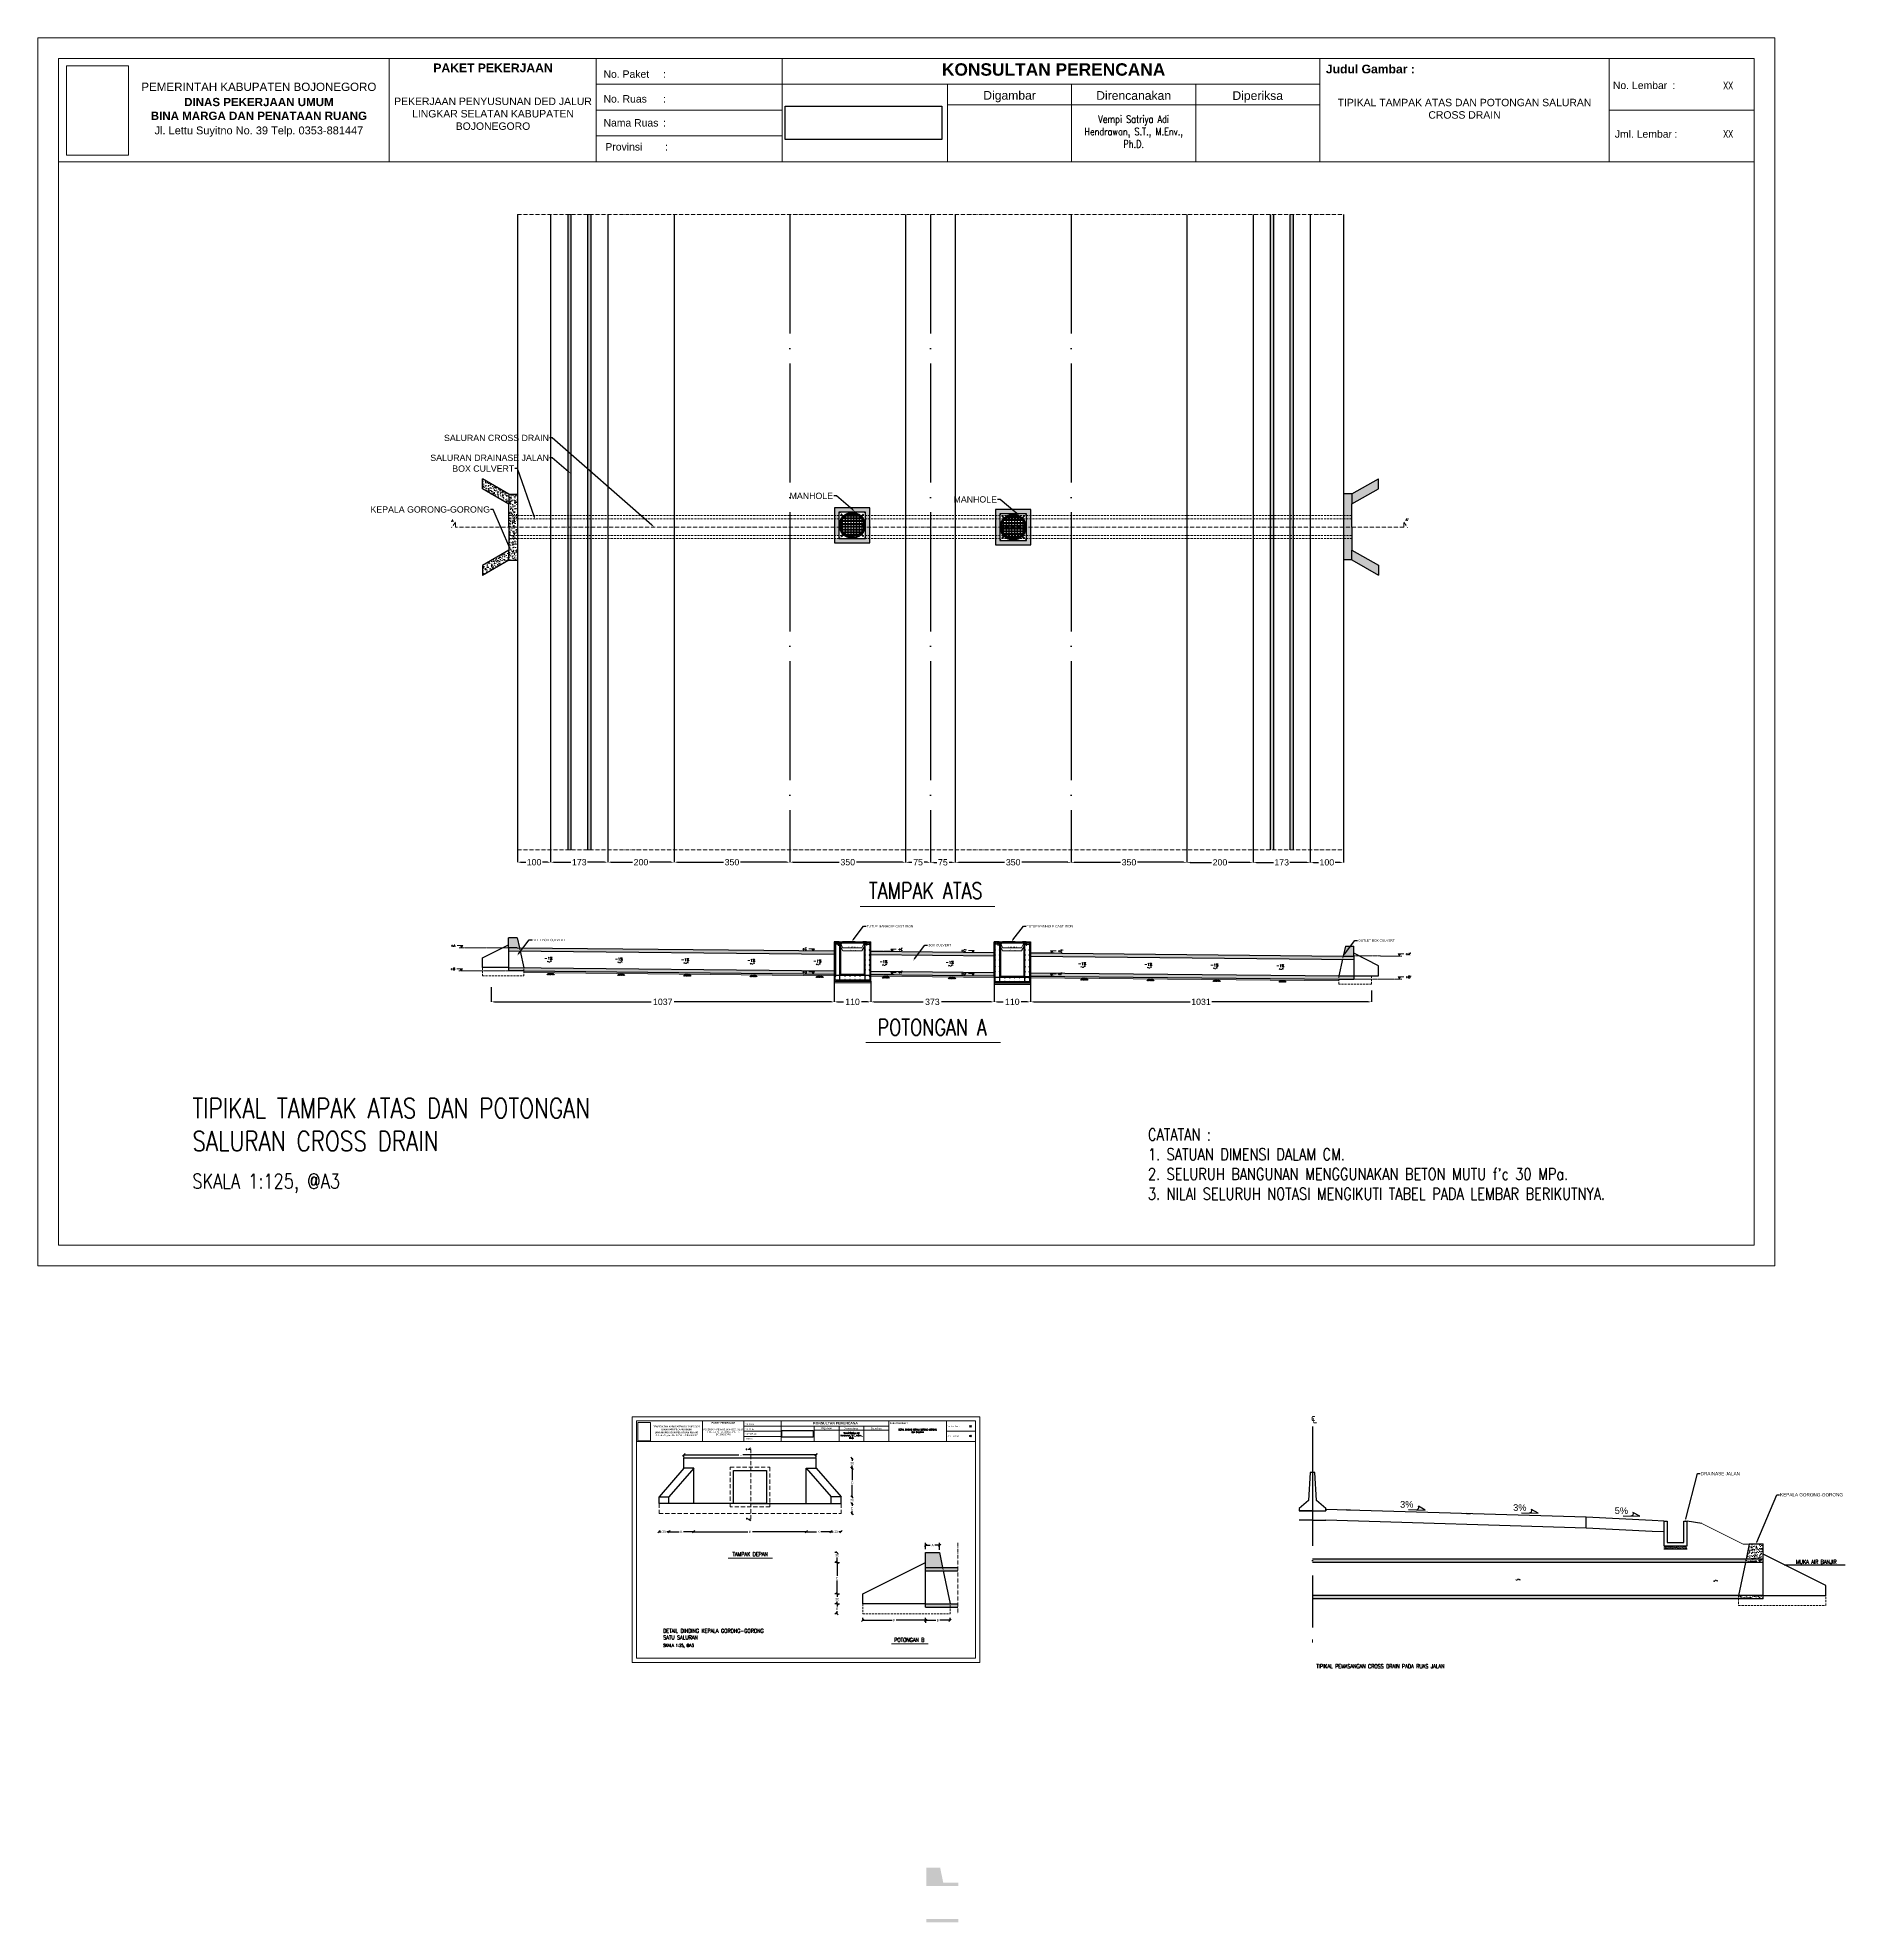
# Model space of a CAD drawing. Header units: metres. Extents: x 5841 to 11304, y 2118 to 7815.
import ezdxf
from ezdxf import colors
from ezdxf.entities.mleader import LeaderData, LeaderLine
from ezdxf.math import Vec2, Vec3

# ---------------------------------------------------------------- set-up
doc = ezdxf.new("R2010")
doc.units = ezdxf.units.M
for name, pattern in [('ACAD_ISO04W100', [30, 24, -3, 0, -3]), ('ACAD_ISO10W100', [18, 12, -3, 0, -3]), ('DASHED2', [0.375, 0.25, -0.125]), ('HIDDEN2', [0.1875, 0.125, -0.0625]), ('Safi- Xref Plans$0$HIDDEN2', [4.7625, 3.175, -1.5875])]:
    doc.linetypes.add(name, pattern=pattern)
for name, color, linetype in [('0_Sungai', 4, 'Continuous'), ('G-Existing Hidden-9', 9, 'HIDDEN2'), ('G-Line-3', 3, 'Continuous'), ('S-Reinf-3', 3, 'Continuous'), ('TABEL-MT', 134, 'Continuous')]:
    doc.layers.add(name, color=color, linetype=linetype)
doc.layers.add('0_Text', color=18, linetype='Continuous', lineweight=9, true_color=0x000000)
for name, color, linetype, lineweight in [('1_Dimensi', 7, 'Continuous', 9), ('D_Garis Arsir', 9, 'Continuous', 9), ('D_Garis Potongan', 101, 'ACAD_ISO10W100', 9), ('D_Garis Tak Tampak', 8, 'DASHED2', 9), ('D_Garis Tampak', 150, 'Continuous', 30), ('DIM200', 4, 'Continuous', 18), ('G-ANNO-TEXT', 231, 'Continuous', 30), ('G-ANNO-TTLB', 250, 'Continuous', 9), ('GRS-ARSIR (HATCH)', 8, 'Continuous', 9), ('Marka', 20, 'Continuous', 30)]:
    doc.layers.add(name, color=color, linetype=linetype, lineweight=lineweight)
doc.layers.add('FIN', color=1, linetype='Continuous', lineweight=9, transparency=0.25)
doc.styles.add('Arial_B_2', font='arialbd.ttf', dxfattribs={"height": 3})
doc.styles.add('DIM200', font='romans_IV50.ttf', dxfattribs={"width": 0.8, "height": 500})
doc.styles.add('SIMPLEX', font='simplex.shx', dxfattribs={"width": 0.75})
doc.styles.get("Standard").update_dxf_attribs({"font": 'arial.ttf'})
doc.dimstyles.new('_SC-25', dxfattribs={"dimscale": 0.025, "dimtxt": 1.25, "dimasz": 1.25, "dimexe": 0, "dimexo": 0.5, "dimgap": 0.75, "dimtad": 1, "dimdec": 0, "dimlfac": 1000, "dimdsep": 46, "dimtxsty": 'SIMPLEX', "dimblk": 'DIMARW', "dimcen": 0, "dimdle": 3, "dimclrd": 256, "dimclre": 256, "dimclrt": 1, "dimadec": 0, "dimazin": 0, "dimtfac": 1, "dimtdec": 0, "dimtmove": 2, "dimatfit": 3, "dimfxl": 0, "dimtvp": 2.25, "dimtfill": 1, "dimtolj": 1, "dimtzin": 0, "dimlwd": -1, "dimlwe": -1, "dimarcsym": 1})
doc.dimstyles.get("Standard").update_dxf_attribs({"dimtxt": 0.18, "dimasz": 0.18, "dimexe": 0.18, "dimexo": 0.0625, "dimgap": 0.09, "dimtad": 0, "dimtih": 1, "dimtoh": 1, "dimdec": 4, "dimzin": 0, "dimdsep": 46, "dimtxsty": 'Standard', "dimcen": 0.09, "dimadec": 0, "dimazin": 0, "dimtfac": 1, "dimtdec": 4, "dimtofl": 0, "dimtmove": 0, "dimatfit": 3, "dimfxl": 1, "dimtolj": 1, "dimtzin": 0, "dimarcsym": 0})
picture_1 = doc.add_image_def('image1.jpg', size_in_pixel=(657, 950))
picture_2 = doc.add_image_def('image2.png', size_in_pixel=(1570, 336))
pattern_1 = [(50, (-2155.766, -4475.943), (17.931505, -1.568803), [1.875, -20.625]), (355, (-2155.766, -4475.943), (-3.468783, 18.804803), [1.5, -16.5]), (100.45144, (-2154.272, -4476.074), (14.462721, 17.236), [1.593505, -17.528553]), (46.1842, (-2155.766, -4470.943), (26.681033, -4.137982), [2.8125, -30.9375]), (96.63564, (-2153.543, -4471.288), (23.36655, 24.352965), [2.39026, -26.292844]), (351.18416, (-2155.766, -4470.943), (23.36655, 24.352965), [2.25, -24.75]), (21, (-2153.266, -4472.193), (14.922676, -10.065472), [1.875, -20.625]), (326, (-2153.266, -4472.193), (6.082883, 18.128751), [1.5, -16.5]), (71.45144, (-2152.023, -4473.032), (21.00556, 8.063279), [1.593505, -17.528553]), (37.5, (-2155.7664, -4475.9435), (0.3039964, 8.3223463), [0, -16.3, 0, -16.75, 0, -16.5625]), (7.5, (-2155.766, -4475.9435), (6.5767384, 9.860293), [0, -9.55, 0, -15.925, 0, -6.3125]), (327.5, (-2161.3414, -4475.9435), (13.345561, -0.5638718), [0, -6.25, 0, -19.5, 0, -25.875]), (317.5, (-2163.841, -4475.943), (14.579654, 2.5026246), [0, -8.125, 0, -12.95, 0, -18.375])]
pattern_2 = [(50, (-2155.7664, -4475.9435), (7.1726018, -0.6275213), [0.75, -8.25]), (355, (-2155.7664, -4475.9435), (-1.3875133, 7.5219213), [0.6, -6.6]), (100.451444, (-2155.169, -4475.996), (5.7850885, 6.8944), [0.637402, -7.011421]), (46.1842, (-2155.766, -4473.9435), (10.6724133, -1.655193), [1.125, -12.375]), (96.635635, (-2154.877, -4474.081), (9.3466195, 9.741186), [0.9561034, -10.5171376]), (351.18416, (-2155.766, -4473.943), (9.3466195, 9.741186), [0.9, -9.9]), (21, (-2154.7664, -4474.4435), (5.9690705, -4.026189), [0.75, -8.25]), (326, (-2154.7664, -4474.4435), (2.4331533, 7.2515005), [0.6, -6.6]), (71.451445, (-2154.269, -4474.779), (8.4022238, 3.2253115), [0.637402, -7.011421]), (37.5, (-2155.7664, -4475.9435), (0.12159855, 3.32893854), [0, -6.52, 0, -6.7, 0, -6.625]), (7.5, (-2155.7664, -4475.9435), (2.6306954, 3.9441171), [0, -3.82, 0, -6.37, 0, -2.525]), (327.5, (-2157.9964, -4475.9435), (5.33822436, -0.2255487), [0, -2.5, 0, -7.8, 0, -10.35]), (317.5, (-2158.9964, -4475.9435), (5.8318617, 1.0010498), [0, -3.25, 0, -5.18, 0, -7.35])]
pattern_3 = [(45, (-755994.479, -9425586.314), (-8.838834765, 8.838834765), []), (45, (-755994.479, -9425580.064), (-8.838834765, 8.838834765), [])]
pattern_4 = [(45, (-756477.307, -9425586.314), (-8.838834765, 8.838834765), []), (45, (-756477.307, -9425580.064), (-8.838834765, 8.838834765), [])]
pattern_5 = [(50, (3555.585, 975.558), (17.931505, -1.568803), [1.875, -20.625]), (355, (3555.585, 975.558), (-3.468783, 18.804803), [1.5, -16.5]), (100.45144, (3557.08, 975.427), (14.46272, 17.236), [1.593505, -17.528553]), (46.1842, (3555.585, 980.558), (26.681033, -4.13798), [2.8125, -30.9375]), (96.63564, (3557.808, 980.213), (23.36655, 24.352965), [2.39026, -26.29284]), (351.18416, (3555.585, 980.558), (23.36655, 24.352965), [2.25, -24.75]), (21, (3558.085, 979.308), (14.922676, -10.065472), [1.875, -20.625]), (326, (3558.085, 979.308), (6.082883, 18.12875), [1.5, -16.5]), (71.45144, (3559.328, 978.469), (21.00556, 8.06328), [1.593505, -17.528553]), (37.5, (3555.585, 975.5577), (0.3039964, 8.3223463), [0, -16.3, 0, -16.75, 0, -16.5625]), (7.5, (3555.585, 975.558), (6.576738, 9.860293), [0, -9.55, 0, -15.925, 0, -6.3125]), (327.5, (3550.01, 975.558), (13.345561, -0.563872), [0, -6.25, 0, -19.5, 0, -25.875]), (317.5, (3547.51, 975.558), (14.579654, 2.502625), [0, -8.125, 0, -12.95, 0, -18.375])]

# ---------------------------------------------------------------- blocks, each defined once
blk = doc.blocks.new('_Oblique')
at = {"color": 0, "linetype": 'ByBlock', "lineweight": -2}
blk.add_line((-0.5, -0.5), (0.5, 0.5), dxfattribs=at)
blk = doc.blocks.new('*D20')
at = {"layer": 'Defpoints', "color": 0, "transparency": 16777216}
for p in [(8302.3, 3521), (8302.3, 3491), (8302.3, 3491)]:
    blk.add_point(p, dxfattribs=at)
at = {"layer": 'DIM200', "color": 0, "lineweight": -2, "transparency": 16777216}
for p, q in [((8299.8, 3521), (8302.3, 3521)), ((8299.8, 3491), (8302.3, 3491)), ((8302.3, 3521), (8302.3, 3513.3)), ((8302.3, 3491), (8302.3, 3498.7))]:
    blk.add_line(p, q, dxfattribs=at)
at = {"layer": 'DIM200', "color": 0, "lineweight": -2, "transparency": 16777216, "xscale": 7.2, "yscale": 7.2, "zscale": 7.2}
for p, rotation in [((8302.3, 3521), 90), ((8302.3, 3491), 270)]:
    blk.add_blockref('_Oblique', p, dxfattribs=dict(at, rotation=rotation))
at = {"layer": 'DIM200', "color": 0, "transparency": 16777216, "insert": (8302.3, 3506), "char_height": 7.2, "attachment_point": 5}
blk.add_mtext('\\A1;30', dxfattribs=at)
blk = doc.blocks.new('*D21')
at = {"layer": 'Defpoints', "color": 0, "transparency": 16777216}
for p in [(8302.3, 3491), (8301.9, 3404), (8302.3, 3404)]:
    blk.add_point(p, dxfattribs=at)
at = {"layer": 'DIM200', "color": 0, "lineweight": -2, "transparency": 16777216}
for p, q in [((8304.8, 3491), (8302.3, 3491)), ((8302.3, 3491), (8302.3, 3454.8)), ((8302.3, 3404), (8302.3, 3440.2)), ((8304.4, 3404), (8302.3, 3404))]:
    blk.add_line(p, q, dxfattribs=at)
at = {"layer": 'DIM200', "color": 0, "lineweight": -2, "transparency": 16777216, "xscale": 7.2, "yscale": 7.2, "zscale": 7.2}
for p, rotation in [((8302.3, 3491), 90), ((8302.3, 3404), 270)]:
    blk.add_blockref('_Oblique', p, dxfattribs=dict(at, rotation=rotation))
at = {"layer": 'DIM200', "color": 0, "transparency": 16777216, "insert": (8302.3, 3447.5), "char_height": 7.2, "attachment_point": 5}
blk.add_mtext('\\A1;G', dxfattribs=at)
blk = doc.blocks.new('*D22')
at = {"layer": 'Defpoints', "color": 0, "transparency": 16777216}
for p in [(8301.9, 3404), (8302.3, 3384), (8302.3, 3384)]:
    blk.add_point(p, dxfattribs=at)
at = {"layer": 'DIM200', "color": 0, "lineweight": -2, "transparency": 16777216}
for p, q in [((8302.3, 3404), (8302.3, 3411.2)), ((8304.4, 3404), (8302.3, 3404)), ((8304.8, 3384), (8302.3, 3384)), ((8302.3, 3384), (8302.3, 3376.8))]:
    blk.add_line(p, q, dxfattribs=at)
at = {"layer": 'DIM200', "color": 0, "lineweight": -2, "transparency": 16777216, "xscale": 7.2, "yscale": 7.2, "zscale": 7.2}
for p, rotation in [((8302.3, 3404), 270), ((8302.3, 3384), 90)]:
    blk.add_blockref('_Oblique', p, dxfattribs=dict(at, rotation=rotation))
at = {"layer": 'DIM200', "color": 0, "transparency": 16777216, "insert": (8302.3, 3394), "char_height": 7.2, "attachment_point": 5}
blk.add_mtext('\\A1;20', dxfattribs=at)
blk = doc.blocks.new('*D23')
at = {"layer": 'Defpoints', "color": 0, "transparency": 16777216}
for p in [(8302.3, 3384), (8302.3, 3354), (8302.3, 3354)]:
    blk.add_point(p, dxfattribs=at)
at = {"layer": 'DIM200', "color": 0, "lineweight": -2, "transparency": 16777216}
for p, q in [((8299.8, 3384), (8302.3, 3384)), ((8302.3, 3384), (8302.3, 3376.8)), ((8302.3, 3354), (8302.3, 3362.4)), ((8299.8, 3354), (8302.3, 3354))]:
    blk.add_line(p, q, dxfattribs=at)
at = {"layer": 'DIM200', "color": 0, "lineweight": -2, "transparency": 16777216, "xscale": 7.2, "yscale": 7.2, "zscale": 7.2}
for p, rotation in [((8302.3, 3384), 90), ((8302.3, 3354), 270)]:
    blk.add_blockref('_Oblique', p, dxfattribs=dict(at, rotation=rotation))
at = {"layer": 'DIM200', "color": 0, "transparency": 16777216, "insert": (8302.3, 3369.6), "char_height": 7.2, "attachment_point": 5}
blk.add_mtext('\\A1;E', dxfattribs=at)
blk = doc.blocks.new('*D24')
at = {"layer": 'Defpoints', "color": 0, "transparency": 16777216}
for p in [(8238.7, 3299), (8268.7, 3299), (8268.7, 3299)]:
    blk.add_point(p, dxfattribs=at)
at = {"layer": 'DIM200', "color": 0, "lineweight": -2, "transparency": 16777216}
for p, q in [((8238.7, 3301.5), (8238.7, 3299)), ((8238.7, 3299), (8245, 3299)), ((8268.7, 3299), (8262.5, 3299)), ((8268.7, 3301.5), (8268.7, 3299))]:
    blk.add_line(p, q, dxfattribs=at)
at = {"layer": 'DIM200', "color": 0, "lineweight": -2, "transparency": 16777216, "xscale": 7.2, "yscale": 7.2, "zscale": 7.2, "rotation": 180}
blk.add_blockref('_Oblique', (8238.7, 3299), dxfattribs=at)
at = {"layer": 'DIM200', "color": 0, "lineweight": -2, "transparency": 16777216, "xscale": 7.2, "yscale": 7.2, "zscale": 7.2}
blk.add_blockref('_Oblique', (8268.7, 3299), dxfattribs=at)
at = {"layer": 'DIM200', "color": 0, "transparency": 16777216, "insert": (8253.7, 3299), "char_height": 7.2, "attachment_point": 5}
blk.add_mtext('\\A1;30', dxfattribs=at)
blk = doc.blocks.new('*D25')
at = {"layer": 'Defpoints', "color": 0, "transparency": 16777216}
for p in [(8163.7, 3299.6), (8163.7, 3299), (8238.7, 3299)]:
    blk.add_point(p, dxfattribs=at)
at = {"layer": 'DIM200', "color": 0, "lineweight": -2, "transparency": 16777216}
for p, q in [((8163.7, 3297.1), (8163.7, 3299)), ((8163.7, 3299), (8194.6, 3299)), ((8238.7, 3299), (8207.8, 3299)), ((8238.7, 3301.5), (8238.7, 3299))]:
    blk.add_line(p, q, dxfattribs=at)
at = {"layer": 'DIM200', "color": 0, "lineweight": -2, "transparency": 16777216, "xscale": 7.2, "yscale": 7.2, "zscale": 7.2, "rotation": 180}
blk.add_blockref('_Oblique', (8163.7, 3299), dxfattribs=at)
at = {"layer": 'DIM200', "color": 0, "lineweight": -2, "transparency": 16777216, "xscale": 7.2, "yscale": 7.2, "zscale": 7.2}
blk.add_blockref('_Oblique', (8238.7, 3299), dxfattribs=at)
at = {"layer": 'DIM200', "color": 0, "transparency": 16777216, "insert": (8201.2, 3299), "char_height": 7.2, "attachment_point": 5}
blk.add_mtext('\\A1;K', dxfattribs=at)
blk = doc.blocks.new('*D26')
at = {"layer": 'Defpoints', "color": 0, "transparency": 16777216}
for p in [(7718.7, 3299), (7748.7, 3299), (7748.7, 3299)]:
    blk.add_point(p, dxfattribs=at)
at = {"layer": 'DIM200', "color": 0, "lineweight": -2, "transparency": 16777216}
for p, q in [((7718.7, 3301.5), (7718.7, 3299)), ((7718.7, 3299), (7725, 3299)), ((7748.7, 3299), (7742.5, 3299)), ((7748.7, 3301.5), (7748.7, 3299))]:
    blk.add_line(p, q, dxfattribs=at)
at = {"layer": 'DIM200', "color": 0, "lineweight": -2, "transparency": 16777216, "xscale": 7.2, "yscale": 7.2, "zscale": 7.2, "rotation": 180}
blk.add_blockref('_Oblique', (7718.7, 3299), dxfattribs=at)
at = {"layer": 'DIM200', "color": 0, "lineweight": -2, "transparency": 16777216, "xscale": 7.2, "yscale": 7.2, "zscale": 7.2}
blk.add_blockref('_Oblique', (7748.7, 3299), dxfattribs=at)
at = {"layer": 'DIM200', "color": 0, "transparency": 16777216, "insert": (7733.7, 3299), "char_height": 7.2, "attachment_point": 5}
blk.add_mtext('\\A1;30', dxfattribs=at)
blk = doc.blocks.new('*D27')
at = {"layer": 'Defpoints', "color": 0, "transparency": 16777216}
for p in [(7748.7, 3299), (7823.7, 3299), (7823.7, 3299)]:
    blk.add_point(p, dxfattribs=at)
at = {"layer": 'DIM200', "color": 0, "lineweight": -2, "transparency": 16777216}
for p, q in [((7748.7, 3301.5), (7748.7, 3299)), ((7748.7, 3299), (7779.6, 3299)), ((7823.7, 3299), (7792.8, 3299)), ((7823.7, 3301.5), (7823.7, 3299))]:
    blk.add_line(p, q, dxfattribs=at)
at = {"layer": 'DIM200', "color": 0, "lineweight": -2, "transparency": 16777216, "xscale": 7.2, "yscale": 7.2, "zscale": 7.2, "rotation": 180}
blk.add_blockref('_Oblique', (7748.7, 3299), dxfattribs=at)
at = {"layer": 'DIM200', "color": 0, "lineweight": -2, "transparency": 16777216, "xscale": 7.2, "yscale": 7.2, "zscale": 7.2}
blk.add_blockref('_Oblique', (7823.7, 3299), dxfattribs=at)
at = {"layer": 'DIM200', "color": 0, "transparency": 16777216, "insert": (7786.2, 3299), "char_height": 7.2, "attachment_point": 5}
blk.add_mtext('\\A1;K', dxfattribs=at)
blk = doc.blocks.new('*D28')
at = {"layer": 'Defpoints', "color": 0, "transparency": 16777216}
for p in [(7823.7, 3299), (8163.7, 3302.6), (8163.7, 3299)]:
    blk.add_point(p, dxfattribs=at)
at = {"layer": 'DIM200', "color": 0, "lineweight": -2, "transparency": 16777216}
for p, q in [((7823.7, 3296.5), (7823.7, 3299)), ((7823.7, 3299), (7986.7, 3299)), ((8163.7, 3299), (8000.7, 3299)), ((8163.7, 3300.1), (8163.7, 3299))]:
    blk.add_line(p, q, dxfattribs=at)
at = {"layer": 'DIM200', "color": 0, "lineweight": -2, "transparency": 16777216, "xscale": 7.2, "yscale": 7.2, "zscale": 7.2, "rotation": 180}
blk.add_blockref('_Oblique', (7823.7, 3299), dxfattribs=at)
at = {"layer": 'DIM200', "color": 0, "lineweight": -2, "transparency": 16777216, "xscale": 7.2, "yscale": 7.2, "zscale": 7.2}
blk.add_blockref('_Oblique', (8163.7, 3299), dxfattribs=at)
at = {"layer": 'DIM200', "color": 0, "transparency": 16777216, "insert": (7993.7, 3299), "char_height": 7.2, "attachment_point": 5}
blk.add_mtext('\\A1;M', dxfattribs=at)
blk = doc.blocks.new('*D29')
at = {"layer": 'Defpoints', "color": 0, "transparency": 16777216}
for p in [(7793.7, 3521), (8193.7, 3531.4), (8193.7, 3521)]:
    blk.add_point(p, dxfattribs=at)
at = {"layer": 'DIM200', "color": 0, "lineweight": -2, "transparency": 16777216}
for p, q in [((7793.7, 3523.5), (7793.7, 3531.4)), ((7793.7, 3531.4), (7960.1, 3531.4)), ((8193.7, 3531.4), (7971.8, 3531.4)), ((8193.7, 3523.5), (8193.7, 3531.4))]:
    blk.add_line(p, q, dxfattribs=at)
at = {"layer": 'DIM200', "color": 0, "lineweight": -2, "transparency": 16777216, "xscale": 7.2, "yscale": 7.2, "zscale": 7.2, "rotation": 180}
blk.add_blockref('_Oblique', (7793.7, 3531.4), dxfattribs=at)
at = {"layer": 'DIM200', "color": 0, "lineweight": -2, "transparency": 16777216, "xscale": 7.2, "yscale": 7.2, "zscale": 7.2}
blk.add_blockref('_Oblique', (8193.7, 3531.4), dxfattribs=at)
at = {"layer": 'DIM200', "color": 0, "transparency": 16777216, "insert": (7965.9, 3531.4), "char_height": 7.2, "attachment_point": 5}
blk.add_mtext('\\A1;L', dxfattribs=at)
blk = doc.blocks.new('*D30')
at = {"layer": 'Defpoints', "color": 0, "transparency": 16777216}
for p in [(8566.5, 3258.1), (8524.5, 3243.5), (8566.5, 3241.6)]:
    blk.add_point(p, dxfattribs=at)
at = {"layer": 'DIM200', "color": 0, "lineweight": -2, "transparency": 16777216}
for p, q in [((8524.5, 3246), (8524.5, 3265.3)), ((8524.5, 3258.1), (8538.6, 3258.1)), ((8566.5, 3258.1), (8552.5, 3258.1)), ((8566.5, 3244.1), (8566.5, 3265.3))]:
    blk.add_line(p, q, dxfattribs=at)
at = {"layer": 'DIM200', "color": 0, "lineweight": -2, "transparency": 16777216, "xscale": 7.2, "yscale": 7.2, "zscale": 7.2, "rotation": 180}
blk.add_blockref('_Oblique', (8524.5, 3258.1), dxfattribs=at)
at = {"layer": 'DIM200', "color": 0, "lineweight": -2, "transparency": 16777216, "xscale": 7.2, "yscale": 7.2, "zscale": 7.2}
blk.add_blockref('_Oblique', (8566.5, 3258.1), dxfattribs=at)
at = {"layer": 'DIM200', "color": 0, "transparency": 16777216, "insert": (8545.5, 3258.1), "char_height": 7.2, "attachment_point": 5}
blk.add_mtext('\\A1;A', dxfattribs=at)
blk = doc.blocks.new('*D31')
at = {"layer": 'Defpoints', "color": 0, "transparency": 16777216}
for p in [(8256.9, 3235.9), (8256.9, 3205.9), (8256.9, 3205.9)]:
    blk.add_point(p, dxfattribs=at)
at = {"layer": 'DIM200', "color": 0, "lineweight": -2, "transparency": 16777216}
for p, q in [((8254.4, 3235.9), (8249.7, 3235.9)), ((8254.4, 3205.9), (8249.7, 3205.9)), ((8256.9, 3235.9), (8256.9, 3235.4)), ((8256.9, 3205.9), (8256.9, 3220.8))]:
    blk.add_line(p, q, dxfattribs=at)
at = {"layer": 'DIM200', "color": 0, "lineweight": -2, "transparency": 16777216, "xscale": 7.2, "yscale": 7.2, "zscale": 7.2}
for p, rotation in [((8256.9, 3235.9), 90), ((8256.9, 3205.9), 270)]:
    blk.add_blockref('_Oblique', p, dxfattribs=dict(at, rotation=rotation))
at = {"layer": 'DIM200', "color": 0, "transparency": 16777216, "insert": (8256.9, 3228.1), "char_height": 7.2, "attachment_point": 5}
blk.add_mtext('\\A1;30', dxfattribs=at)
blk = doc.blocks.new('*D32')
at = {"layer": 'Defpoints', "color": 0, "transparency": 16777216}
for p in [(8256.9, 3205.9), (8256.9, 3110.9), (8256.9, 3110.9)]:
    blk.add_point(p, dxfattribs=at)
at = {"layer": 'DIM200', "color": 0, "lineweight": -2, "transparency": 16777216}
for p, q in [((8256.9, 3205.9), (8256.9, 3165.7)), ((8259.4, 3205.9), (8264.1, 3205.9)), ((8256.9, 3110.9), (8256.9, 3151.1)), ((8259.4, 3110.9), (8264.1, 3110.9))]:
    blk.add_line(p, q, dxfattribs=at)
at = {"layer": 'DIM200', "color": 0, "lineweight": -2, "transparency": 16777216, "xscale": 7.2, "yscale": 7.2, "zscale": 7.2}
for p, rotation in [((8256.9, 3205.9), 90), ((8256.9, 3110.9), 270)]:
    blk.add_blockref('_Oblique', p, dxfattribs=dict(at, rotation=rotation))
at = {"layer": 'DIM200', "color": 0, "transparency": 16777216, "insert": (8256.9, 3158.4), "char_height": 7.2, "attachment_point": 5}
blk.add_mtext('\\A1;G', dxfattribs=at)
blk = doc.blocks.new('*D33')
at = {"layer": 'Defpoints', "color": 0, "transparency": 16777216}
for p in [(8256.8, 3080.9), (8256.9, 3110.9), (8256.9, 3080.9)]:
    blk.add_point(p, dxfattribs=at)
at = {"layer": 'DIM200', "color": 0, "lineweight": -2, "transparency": 16777216}
for p, q in [((8254.4, 3110.9), (8249.7, 3110.9)), ((8256.9, 3110.9), (8256.9, 3102.2)), ((8256.9, 3080.9), (8256.9, 3087.7)), ((8259.3, 3080.9), (8264.1, 3080.9))]:
    blk.add_line(p, q, dxfattribs=at)
at = {"layer": 'DIM200', "color": 0, "lineweight": -2, "transparency": 16777216, "xscale": 7.2, "yscale": 7.2, "zscale": 7.2}
for p, rotation in [((8256.9, 3110.9), 90), ((8256.9, 3080.9), 270)]:
    blk.add_blockref('_Oblique', p, dxfattribs=dict(at, rotation=rotation))
at = {"layer": 'DIM200', "color": 0, "transparency": 16777216, "insert": (8256.9, 3095), "char_height": 7.2, "attachment_point": 5}
blk.add_mtext('\\A1;30', dxfattribs=at)
blk = doc.blocks.new('*D34')
at = {"layer": 'Defpoints', "color": 0, "transparency": 16777216}
for p in [(8256.8, 3080.9), (8256.8, 3050.9), (8256.8, 3050.9)]:
    blk.add_point(p, dxfattribs=at)
at = {"layer": 'DIM200', "color": 0, "lineweight": -2, "transparency": 16777216}
for p, q in [((8254.3, 3080.9), (8249.6, 3080.9)), ((8256.8, 3080.9), (8256.8, 3072.9)), ((8254.3, 3050.9), (8249.6, 3050.9)), ((8256.8, 3050.9), (8256.8, 3058.5))]:
    blk.add_line(p, q, dxfattribs=at)
at = {"layer": 'DIM200', "color": 0, "lineweight": -2, "transparency": 16777216, "xscale": 7.2, "yscale": 7.2, "zscale": 7.2}
for p, rotation in [((8256.8, 3080.9), 90), ((8256.8, 3050.9), 270)]:
    blk.add_blockref('_Oblique', p, dxfattribs=dict(at, rotation=rotation))
at = {"layer": 'DIM200', "color": 0, "transparency": 16777216, "insert": (8256.8, 3065.7), "char_height": 7.2, "attachment_point": 5}
blk.add_mtext('\\A1;E', dxfattribs=at)
blk = doc.blocks.new('*D35')
at = {"layer": 'Defpoints', "color": 0, "transparency": 16777216}
for p in [(8334.5, 3031.2), (8524.5, 3031.2), (8524.5, 3031.2)]:
    blk.add_point(p, dxfattribs=at)
at = {"layer": 'DIM200', "color": 0, "lineweight": -2, "transparency": 16777216}
for p, q in [((8334.5, 3033.7), (8334.5, 3038.4)), ((8334.5, 3031.2), (8423.5, 3031.2)), ((8524.5, 3031.2), (8435.5, 3031.2)), ((8524.5, 3028.7), (8524.5, 3024))]:
    blk.add_line(p, q, dxfattribs=at)
at = {"layer": 'DIM200', "color": 0, "lineweight": -2, "transparency": 16777216, "xscale": 7.2, "yscale": 7.2, "zscale": 7.2, "rotation": 180}
blk.add_blockref('_Oblique', (8334.5, 3031.2), dxfattribs=at)
at = {"layer": 'DIM200', "color": 0, "lineweight": -2, "transparency": 16777216, "xscale": 7.2, "yscale": 7.2, "zscale": 7.2}
blk.add_blockref('_Oblique', (8524.5, 3031.2), dxfattribs=at)
at = {"layer": 'DIM200', "color": 0, "transparency": 16777216, "insert": (8429.5, 3031.2), "char_height": 7.2, "attachment_point": 5}
blk.add_mtext('\\A1;F', dxfattribs=at)
blk = doc.blocks.new('*D36')
at = {"layer": 'Defpoints', "color": 0, "transparency": 16777216}
for p in [(8524.5, 3031.2), (8598.5, 3031.2), (8598.5, 3031.2)]:
    blk.add_point(p, dxfattribs=at)
at = {"layer": 'DIM200', "color": 0, "lineweight": -2, "transparency": 16777216}
for p, q in [((8524.5, 3033.7), (8524.5, 3038.4)), ((8524.5, 3031.2), (8555.2, 3031.2)), ((8598.5, 3031.2), (8567.8, 3031.2)), ((8598.5, 3033.7), (8598.5, 3038.4))]:
    blk.add_line(p, q, dxfattribs=at)
at = {"layer": 'DIM200', "color": 0, "lineweight": -2, "transparency": 16777216, "xscale": 7.2, "yscale": 7.2, "zscale": 7.2, "rotation": 180}
blk.add_blockref('_Oblique', (8524.5, 3031.2), dxfattribs=at)
at = {"layer": 'DIM200', "color": 0, "lineweight": -2, "transparency": 16777216, "xscale": 7.2, "yscale": 7.2, "zscale": 7.2}
blk.add_blockref('_Oblique', (8598.5, 3031.2), dxfattribs=at)
at = {"layer": 'DIM200', "color": 0, "transparency": 16777216, "insert": (8561.5, 3031.2), "char_height": 7.2, "attachment_point": 5}
blk.add_mtext('\\A1;B', dxfattribs=at)
blk = doc.blocks.new('TUL')
h = blk.add_hatch(color=1)
h.dxf.hatch_style = 1
h.paths.add_polyline_path([(-0.5, 0, 1), (0.5, 0, 1)])
at = {"color": 1}
blk.add_circle((0, 0), 0.5, dxfattribs=at)
blk = doc.blocks.new('DIMARW')
for p, q in [((-1.75, 0), (-1, 0)), ((-1, 0.175), (0, 0)), ((-1, 0.175), (-1, -0.175)), ((-1, -0.175), (0, 0)), ((0, -0.625), (0, 0.625))]:
    blk.add_line(p, q)
blk.add_solid([(-1, -0.175), (0, 0), (-1, 0.175)])
blk = doc.blocks.new('SBS003')
for p, q in [((-8.8, 0), (-10, 0.7)), ((-10, -0.7), (-8.8, 0)), ((-8, 0), (-8.8, 0))]:
    blk.add_line(p, q)
blk.add_lwpolyline([(0, 0, 0, 1.18, 0), (-2.4, 0, 0, 0, 0), (-3.5, 0, 0, 0, 0)], format="xyseb")
for centre, radius, start, end in [((-6.8, 0.3), 1.25, 195.3069, 348.3436), ((-4.5, 0), 1.07, 359.6105, 176.2308)]:
    blk.add_arc(centre, radius, start, end)
blk = doc.blocks.new('*D57')
at = {"layer": 'Defpoints', "color": 0, "transparency": 16777216}
for p in [(7291.1, 5360.4), (7391.1, 5360.4), (7391.1, 5322.5)]:
    blk.add_point(p, dxfattribs=at)
at = {"layer": 'DIM200', "color": 0, "lineweight": -2, "transparency": 16777216}
for p, q in [((7291.1, 5360.3), (7291.1, 5322.3)), ((7391.1, 5360.3), (7391.1, 5322.3)), ((7301.1, 5322.5), (7316, 5322.5)), ((7381.1, 5322.5), (7366.2, 5322.5))]:
    blk.add_line(p, q, dxfattribs=at)
at = {"layer": 'DIM200', "color": 0, "transparency": 16777216}
for points in [[(7301.1, 5324.2), (7301.1, 5320.8), (7291.1, 5322.5)], [(7381.1, 5324.2), (7381.1, 5320.8), (7391.1, 5322.5)]]:
    blk.add_solid(points, dxfattribs=at)
at = {"layer": 'DIM200', "color": 0, "transparency": 16777216, "insert": (7341.1, 5322.5), "char_height": 19, "attachment_point": 5}
blk.add_mtext('\\A1;100', dxfattribs=at)
blk = doc.blocks.new('*D58')
at = {"layer": 'Defpoints', "color": 0, "transparency": 16777216}
for p in [(7391.1, 5360.4), (7564.1, 5360.4), (7564.1, 5322.5)]:
    blk.add_point(p, dxfattribs=at)
at = {"layer": 'DIM200', "color": 0, "lineweight": -2, "transparency": 16777216}
for p, q in [((7391.1, 5360.3), (7391.1, 5322.3)), ((7564.1, 5360.3), (7564.1, 5322.3)), ((7401.1, 5322.5), (7452.5, 5322.5)), ((7554.1, 5322.5), (7502.7, 5322.5))]:
    blk.add_line(p, q, dxfattribs=at)
at = {"layer": 'DIM200', "color": 0, "transparency": 16777216}
for points in [[(7401.1, 5324.2), (7401.1, 5320.9), (7391.1, 5322.5)], [(7554.1, 5324.2), (7554.1, 5320.9), (7564.1, 5322.5)]]:
    blk.add_solid(points, dxfattribs=at)
at = {"layer": 'DIM200', "color": 0, "transparency": 16777216, "insert": (7477.6, 5322.5), "char_height": 19, "attachment_point": 5}
blk.add_mtext('\\A1;173', dxfattribs=at)
blk = doc.blocks.new('*D59')
at = {"layer": 'Defpoints', "color": 0, "transparency": 16777216}
for p in [(7564.1, 5360.4), (7764.1, 5360.4), (7764.1, 5322.5)]:
    blk.add_point(p, dxfattribs=at)
at = {"layer": 'DIM200', "color": 0, "lineweight": -2, "transparency": 16777216}
for p, q in [((7564.1, 5360.3), (7564.1, 5322.3)), ((7764.1, 5360.3), (7764.1, 5322.3)), ((7574.1, 5322.5), (7638, 5322.5)), ((7754.1, 5322.5), (7690.2, 5322.5))]:
    blk.add_line(p, q, dxfattribs=at)
at = {"layer": 'DIM200', "color": 0, "transparency": 16777216}
for points in [[(7574.1, 5324.2), (7574.1, 5320.9), (7564.1, 5322.5)], [(7754.1, 5324.2), (7754.1, 5320.9), (7764.1, 5322.5)]]:
    blk.add_solid(points, dxfattribs=at)
at = {"layer": 'DIM200', "color": 0, "transparency": 16777216, "insert": (7664.1, 5322.5), "char_height": 19, "attachment_point": 5}
blk.add_mtext('\\A1;200', dxfattribs=at)
blk = doc.blocks.new('*D60')
at = {"layer": 'Defpoints', "color": 0, "transparency": 16777216}
for p in [(7764.1, 5360.4), (8114.1, 5360.4), (8114.1, 5322.5)]:
    blk.add_point(p, dxfattribs=at)
at = {"layer": 'DIM200', "color": 0, "lineweight": -2, "transparency": 16777216}
for p, q in [((7764.1, 5360.3), (7764.1, 5322.3)), ((8114.1, 5360.3), (8114.1, 5322.3)), ((7774.1, 5322.5), (7913.2, 5322.5)), ((8104.1, 5322.5), (7965.1, 5322.5))]:
    blk.add_line(p, q, dxfattribs=at)
at = {"layer": 'DIM200', "color": 0, "transparency": 16777216}
for points in [[(7774.1, 5324.2), (7774.1, 5320.9), (7764.1, 5322.5)], [(8104.1, 5324.2), (8104.1, 5320.9), (8114.1, 5322.5)]]:
    blk.add_solid(points, dxfattribs=at)
at = {"layer": 'DIM200', "color": 0, "transparency": 16777216, "insert": (7939.1, 5322.5), "char_height": 19, "attachment_point": 5}
blk.add_mtext('\\A1;350', dxfattribs=at)
blk = doc.blocks.new('*D61')
at = {"layer": 'Defpoints', "color": 0, "transparency": 16777216}
for p in [(8114.1, 5360.4), (8464.1, 5360.4), (8464.1, 5322.5)]:
    blk.add_point(p, dxfattribs=at)
at = {"layer": 'DIM200', "color": 0, "lineweight": -2, "transparency": 16777216}
for p, q in [((8114.1, 5360.3), (8114.1, 5322.3)), ((8464.1, 5360.3), (8464.1, 5322.3)), ((8124.1, 5322.5), (8263.2, 5322.5)), ((8454.1, 5322.5), (8315.1, 5322.5))]:
    blk.add_line(p, q, dxfattribs=at)
at = {"layer": 'DIM200', "color": 0, "transparency": 16777216}
for points in [[(8124.1, 5324.2), (8124.1, 5320.8), (8114.1, 5322.5)], [(8454.1, 5324.2), (8454.1, 5320.8), (8464.1, 5322.5)]]:
    blk.add_solid(points, dxfattribs=at)
at = {"layer": 'DIM200', "color": 0, "transparency": 16777216, "insert": (8289.1, 5322.5), "char_height": 19, "attachment_point": 5}
blk.add_mtext('\\A1;350', dxfattribs=at)
blk = doc.blocks.new('*D62')
at = {"layer": 'Defpoints', "color": 0, "transparency": 16777216}
for p in [(8464.1, 5360.4), (8539.1, 5360.4), (8539.1, 5322.3)]:
    blk.add_point(p, dxfattribs=at)
at = {"layer": 'DIM200', "color": 0, "lineweight": -2, "transparency": 16777216}
for p, q in [((8464.1, 5360.3), (8464.1, 5322.1)), ((8539.1, 5360.3), (8539.1, 5322.1)), ((8474.1, 5322.3), (8483, 5322.3)), ((8529.1, 5322.3), (8520.2, 5322.3))]:
    blk.add_line(p, q, dxfattribs=at)
at = {"layer": 'DIM200', "color": 0, "transparency": 16777216}
for points in [[(8474.1, 5324), (8474.1, 5320.7), (8464.1, 5322.3)], [(8529.1, 5324), (8529.1, 5320.7), (8539.1, 5322.3)]]:
    blk.add_solid(points, dxfattribs=at)
at = {"layer": 'DIM200', "color": 0, "transparency": 16777216, "insert": (8501.6, 5322.3), "char_height": 19, "attachment_point": 5}
blk.add_mtext('\\A1;75', dxfattribs=at)
blk = doc.blocks.new('*D63')
at = {"layer": 'Defpoints', "color": 0, "transparency": 16777216}
for p in [(8539.1, 5360.4), (8614.1, 5360.4), (8614.1, 5322.1)]:
    blk.add_point(p, dxfattribs=at)
at = {"layer": 'DIM200', "color": 0, "lineweight": -2, "transparency": 16777216}
for p, q in [((8539.1, 5360.3), (8539.1, 5322)), ((8614.1, 5360.3), (8614.1, 5322)), ((8549.1, 5322.1), (8558, 5322.1)), ((8604.1, 5322.1), (8595.2, 5322.1))]:
    blk.add_line(p, q, dxfattribs=at)
at = {"layer": 'DIM200', "color": 0, "transparency": 16777216}
for points in [[(8549.1, 5323.8), (8549.1, 5320.5), (8539.1, 5322.1)], [(8604.1, 5323.8), (8604.1, 5320.5), (8614.1, 5322.1)]]:
    blk.add_solid(points, dxfattribs=at)
at = {"layer": 'DIM200', "color": 0, "transparency": 16777216, "insert": (8576.6, 5322.1), "char_height": 19, "attachment_point": 5}
blk.add_mtext('\\A1;75', dxfattribs=at)
blk = doc.blocks.new('*D64')
at = {"layer": 'Defpoints', "color": 0, "transparency": 16777216}
for p in [(8614.1, 5360.4), (8964.1, 5360.4), (8964.1, 5322.2)]:
    blk.add_point(p, dxfattribs=at)
at = {"layer": 'DIM200', "color": 0, "lineweight": -2, "transparency": 16777216}
for p, q in [((8614.1, 5360.3), (8614.1, 5322)), ((8964.1, 5360.3), (8964.1, 5322)), ((8624.1, 5322.2), (8763.2, 5322.2)), ((8954.1, 5322.2), (8815.1, 5322.2))]:
    blk.add_line(p, q, dxfattribs=at)
at = {"layer": 'DIM200', "color": 0, "transparency": 16777216}
for points in [[(8624.1, 5323.8), (8624.1, 5320.5), (8614.1, 5322.2)], [(8954.1, 5323.8), (8954.1, 5320.5), (8964.1, 5322.2)]]:
    blk.add_solid(points, dxfattribs=at)
at = {"layer": 'DIM200', "color": 0, "transparency": 16777216, "insert": (8789.1, 5322.2), "char_height": 19, "attachment_point": 5}
blk.add_mtext('\\A1;350', dxfattribs=at)
blk = doc.blocks.new('*D65')
at = {"layer": 'Defpoints', "color": 0, "transparency": 16777216}
for p in [(8964.1, 5360.4), (9314.1, 5360.4), (9314.1, 5322.2)]:
    blk.add_point(p, dxfattribs=at)
at = {"layer": 'DIM200', "color": 0, "lineweight": -2, "transparency": 16777216}
for p, q in [((8964.1, 5360.3), (8964.1, 5322)), ((9314.1, 5360.3), (9314.1, 5322)), ((8974.1, 5322.2), (9113.2, 5322.2)), ((9304.1, 5322.2), (9165.1, 5322.2))]:
    blk.add_line(p, q, dxfattribs=at)
at = {"layer": 'DIM200', "color": 0, "transparency": 16777216}
for points in [[(8974.1, 5323.8), (8974.1, 5320.5), (8964.1, 5322.2)], [(9304.1, 5323.8), (9304.1, 5320.5), (9314.1, 5322.2)]]:
    blk.add_solid(points, dxfattribs=at)
at = {"layer": 'DIM200', "color": 0, "transparency": 16777216, "insert": (9139.1, 5322.2), "char_height": 19, "attachment_point": 5}
blk.add_mtext('\\A1;350', dxfattribs=at)
blk = doc.blocks.new('*D66')
at = {"layer": 'Defpoints', "color": 0, "transparency": 16777216}
for p in [(9314.1, 5360.4), (9514.1, 5360.4), (9514.1, 5322)]:
    blk.add_point(p, dxfattribs=at)
at = {"layer": 'DIM200', "color": 0, "lineweight": -2, "transparency": 16777216}
for p, q in [((9314.1, 5360.3), (9314.1, 5321.8)), ((9514.1, 5360.3), (9514.1, 5321.8)), ((9324.1, 5322), (9388, 5322)), ((9504.1, 5322), (9440.2, 5322))]:
    blk.add_line(p, q, dxfattribs=at)
at = {"layer": 'DIM200', "color": 0, "transparency": 16777216}
for points in [[(9324.1, 5323.7), (9324.1, 5320.3), (9314.1, 5322)], [(9504.1, 5323.7), (9504.1, 5320.3), (9514.1, 5322)]]:
    blk.add_solid(points, dxfattribs=at)
at = {"layer": 'DIM200', "color": 0, "transparency": 16777216, "insert": (9414.1, 5322), "char_height": 19, "attachment_point": 5}
blk.add_mtext('\\A1;200', dxfattribs=at)
blk = doc.blocks.new('*D67')
at = {"layer": 'Defpoints', "color": 0, "transparency": 16777216}
for p in [(9514.1, 5360.4), (9687.1, 5360.4), (9687.1, 5322)]:
    blk.add_point(p, dxfattribs=at)
at = {"layer": 'DIM200', "color": 0, "lineweight": -2, "transparency": 16777216}
for p, q in [((9514.1, 5360.3), (9514.1, 5321.8)), ((9687.1, 5360.3), (9687.1, 5321.8)), ((9524.1, 5322), (9575.5, 5322)), ((9677.1, 5322), (9625.7, 5322))]:
    blk.add_line(p, q, dxfattribs=at)
at = {"layer": 'DIM200', "color": 0, "transparency": 16777216}
for points in [[(9524.1, 5323.7), (9524.1, 5320.3), (9514.1, 5322)], [(9677.1, 5323.7), (9677.1, 5320.3), (9687.1, 5322)]]:
    blk.add_solid(points, dxfattribs=at)
at = {"layer": 'DIM200', "color": 0, "transparency": 16777216, "insert": (9600.6, 5322), "char_height": 19, "attachment_point": 5}
blk.add_mtext('\\A1;173', dxfattribs=at)
blk = doc.blocks.new('*D68')
at = {"layer": 'Defpoints', "color": 0, "transparency": 16777216}
for p in [(9687.1, 5360.4), (9787.1, 5360.4), (9787.1, 5322)]:
    blk.add_point(p, dxfattribs=at)
at = {"layer": 'DIM200', "color": 0, "lineweight": -2, "transparency": 16777216}
for p, q in [((9687.1, 5360.3), (9687.1, 5321.8)), ((9787.1, 5360.3), (9787.1, 5321.8)), ((9697.1, 5322), (9712, 5322)), ((9777.1, 5322), (9762.2, 5322))]:
    blk.add_line(p, q, dxfattribs=at)
at = {"layer": 'DIM200', "color": 0, "transparency": 16777216}
for points in [[(9697.1, 5323.7), (9697.1, 5320.3), (9687.1, 5322)], [(9777.1, 5323.7), (9777.1, 5320.3), (9787.1, 5322)]]:
    blk.add_solid(points, dxfattribs=at)
at = {"layer": 'DIM200', "color": 0, "transparency": 16777216, "insert": (9737.1, 5322), "char_height": 19, "attachment_point": 5}
blk.add_mtext('\\A1;100', dxfattribs=at)
blk = doc.blocks.new('*D69')
at = {"layer": 'Defpoints', "color": 0, "transparency": 16777216}
for p in [(8248.5, 4963.1), (7211.2, 4944.8), (7211.2, 4900.4)]:
    blk.add_point(p, dxfattribs=at)
at = {"layer": 'DIM200', "color": 0, "lineweight": -2, "transparency": 16777216}
for p, q in [((8248.5, 4963.1), (8248.5, 4900.2)), ((7211.2, 4944.7), (7211.2, 4900.2)), ((7221.2, 4900.4), (7695.4, 4900.4)), ((8238.5, 4900.4), (7764.3, 4900.4))]:
    blk.add_line(p, q, dxfattribs=at)
at = {"layer": 'DIM200', "color": 0, "transparency": 16777216}
for points in [[(7221.2, 4902.1), (7221.2, 4898.7), (7211.2, 4900.4)], [(8238.5, 4902.1), (8238.5, 4898.7), (8248.5, 4900.4)]]:
    blk.add_solid(points, dxfattribs=at)
at = {"layer": 'DIM200', "color": 0, "transparency": 16777216, "insert": (7729.9, 4900.4), "char_height": 19, "attachment_point": 5}
blk.add_mtext('\\A1;1037', dxfattribs=at)
blk = doc.blocks.new('*D70')
at = {"layer": 'Defpoints', "color": 0, "transparency": 16777216}
for p in [(8248.5, 4963.1), (8358.5, 4963.1), (8358.5, 4900.4)]:
    blk.add_point(p, dxfattribs=at)
at = {"layer": 'DIM200', "color": 0, "lineweight": -2, "transparency": 16777216}
for p, q in [((8248.5, 4963.1), (8248.5, 4900.2)), ((8358.5, 4963.1), (8358.5, 4900.2)), ((8258.5, 4900.4), (8276.5, 4900.4)), ((8348.5, 4900.4), (8330.6, 4900.4))]:
    blk.add_line(p, q, dxfattribs=at)
at = {"layer": 'DIM200', "color": 0, "transparency": 16777216}
for points in [[(8258.5, 4902.1), (8258.5, 4898.7), (8248.5, 4900.4)], [(8348.5, 4902.1), (8348.5, 4898.7), (8358.5, 4900.4)]]:
    blk.add_solid(points, dxfattribs=at)
at = {"layer": 'DIM200', "color": 0, "transparency": 16777216, "insert": (8303.5, 4900.4), "char_height": 19, "attachment_point": 5}
blk.add_mtext('\\A1;110', dxfattribs=at)
blk = doc.blocks.new('*D71')
at = {"layer": 'Defpoints', "color": 0, "transparency": 16777216}
for p in [(8358.5, 4957.5), (8731.4, 4957.5), (8358.5, 4900.4)]:
    blk.add_point(p, dxfattribs=at)
at = {"layer": 'DIM200', "color": 0, "lineweight": -2, "transparency": 16777216}
for p, q in [((8358.5, 4957.5), (8358.5, 4900.2)), ((8731.4, 4957.5), (8731.4, 4900.2)), ((8368.5, 4900.4), (8517, 4900.4)), ((8721.4, 4900.4), (8572.9, 4900.4))]:
    blk.add_line(p, q, dxfattribs=at)
at = {"layer": 'DIM200', "color": 0, "transparency": 16777216}
for points in [[(8368.5, 4902.1), (8368.5, 4898.7), (8358.5, 4900.4)], [(8721.4, 4902.1), (8721.4, 4898.7), (8731.4, 4900.4)]]:
    blk.add_solid(points, dxfattribs=at)
at = {"layer": 'DIM200', "color": 0, "transparency": 16777216, "insert": (8544.9, 4900.4), "char_height": 19, "attachment_point": 5}
blk.add_mtext('\\A1;373', dxfattribs=at)
blk = doc.blocks.new('*D72')
at = {"layer": 'Defpoints', "color": 0, "transparency": 16777216}
for p in [(8731.4, 4957.5), (8841.4, 4957.5), (8841.4, 4900.4)]:
    blk.add_point(p, dxfattribs=at)
at = {"layer": 'DIM200', "color": 0, "lineweight": -2, "transparency": 16777216}
for p, q in [((8731.4, 4957.5), (8731.4, 4900.2)), ((8841.4, 4957.5), (8841.4, 4900.2)), ((8741.4, 4900.4), (8759.3, 4900.4)), ((8831.4, 4900.4), (8813.4, 4900.4))]:
    blk.add_line(p, q, dxfattribs=at)
at = {"layer": 'DIM200', "color": 0, "transparency": 16777216}
for points in [[(8741.4, 4902.1), (8741.4, 4898.7), (8731.4, 4900.4)], [(8831.4, 4902.1), (8831.4, 4898.7), (8841.4, 4900.4)]]:
    blk.add_solid(points, dxfattribs=at)
at = {"layer": 'DIM200', "color": 0, "transparency": 16777216, "insert": (8786.4, 4900.4), "char_height": 19, "attachment_point": 5}
blk.add_mtext('\\A1;110', dxfattribs=at)
blk = doc.blocks.new('*D73')
at = {"layer": 'Defpoints', "color": 0, "transparency": 16777216}
for p in [(8841.4, 4959.4), (8841.4, 4900.4), (9872, 4934.7)]:
    blk.add_point(p, dxfattribs=at)
at = {"layer": 'DIM200', "color": 0, "lineweight": -2, "transparency": 16777216}
for p, q in [((8841.4, 4959.3), (8841.4, 4900.2)), ((8851.4, 4900.4), (9324, 4900.4)), ((9862, 4900.4), (9389.3, 4900.4)), ((9872, 4934.7), (9872, 4900.2))]:
    blk.add_line(p, q, dxfattribs=at)
at = {"layer": 'DIM200', "color": 0, "transparency": 16777216}
for points in [[(8851.4, 4902.1), (8851.4, 4898.7), (8841.4, 4900.4)], [(9862, 4902.1), (9862, 4898.7), (9872, 4900.4)]]:
    blk.add_solid(points, dxfattribs=at)
at = {"layer": 'DIM200', "color": 0, "transparency": 16777216, "insert": (9356.7, 4900.4), "char_height": 19, "attachment_point": 5}
blk.add_mtext('\\A1;1031', dxfattribs=at)

msp = doc.modelspace()

# ---------------------------------------------------------------- hatches: boundary and pattern name
at = {"layer": '1_Dimensi', "ltscale": 5}
h = msp.add_hatch(color=256, dxfattribs=at)
h.dxf.hatch_style = 1
h.paths.add_polyline_path([(7118.2, 5070.3), (7125.4, 5070.3), (7121.8, 5064)])
h = msp.add_hatch(color=256, dxfattribs=at)
h.dxf.hatch_style = 1
h.paths.add_polyline_path([(8181, 5060.7), (8188.2, 5060.7), (8184.6, 5054.5)])
h = msp.add_hatch(color=256, dxfattribs=at)
h.dxf.hatch_style = 1
h.paths.add_polyline_path([(8426, 5059.6), (8418.8, 5059.6), (8422.4, 5053.4)])
h = msp.add_hatch(color=256, dxfattribs=at)
h.dxf.hatch_style = 1
h.paths.add_polyline_path([(8663.9, 5055.9), (8671.1, 5055.9), (8667.5, 5049.6)])
h = msp.add_hatch(color=256, dxfattribs=at)
h.dxf.hatch_style = 1
h.paths.add_polyline_path([(8908.9, 5054.8), (8901.6, 5054.8), (8905.2, 5048.5)])
h = msp.add_hatch(color=256, dxfattribs=at)
h.dxf.hatch_style = 1
h.paths.add_polyline_path([(9959.6, 5045.3), (9952.4, 5045.3), (9956, 5039.1)])
h = msp.add_hatch(color=256, dxfattribs=at)
h.dxf.hatch_style = 1
h.paths.add_polyline_path([(7117.6, 5000.3), (7124.8, 5000.3), (7121.2, 4994)])
h = msp.add_hatch(color=256, dxfattribs=at)
h.dxf.hatch_style = 1
h.paths.add_polyline_path([(8181, 4990.7), (8188.2, 4990.7), (8184.6, 4984.5)])
h = msp.add_hatch(color=256, dxfattribs=at)
h.dxf.hatch_style = 1
h.paths.add_polyline_path([(8426, 4989.6), (8418.8, 4989.6), (8422.4, 4983.4)])
h = msp.add_hatch(color=256, dxfattribs=at)
h.dxf.hatch_style = 1
h.paths.add_polyline_path([(8663.9, 4985.9), (8671.1, 4985.9), (8667.5, 4979.6)])
h = msp.add_hatch(color=256, dxfattribs=at)
h.dxf.hatch_style = 1
h.paths.add_polyline_path([(8908.9, 4984.8), (8901.6, 4984.8), (8905.2, 4978.5)])
h = msp.add_hatch(color=256, dxfattribs=at)
h.dxf.hatch_style = 1
h.paths.add_polyline_path([(9959.9, 4975.7), (9952.7, 4975.7), (9956.3, 4969.4)])
at = {"layer": 'D_Garis Arsir'}
h = msp.add_hatch(dxfattribs=at)
h.set_pattern_fill('AR-SAND', color=256)
h.set_pattern_definition([(37.5, (3813.7951, -832.6689), (-0.06299336, 1.92682377), [0, -1.52, 0, -1.7, 0, -1.625]), (7.5, (3813.7951, -832.669), (1.7697767, 2.8221461), [0, -0.82, 0, -1.37, 0, -0.525]), (327.5, (3812.5651, -832.6689), (3.11414186, 0.00565905), [0, -0.5, 0, -1.8, 0, -2.35]), (317.5, (3812.5651, -832.669), (3.0061266, 0.8776756), [0, -0.25, 0, -1.18, 0, -1.35])])
h.paths.add_polyline_path([(10825.8, 3256.2), (10755.8, 3256.2), (10755.8, 3246.2), (10825.8, 3246.2)])
at = {"layer": 'D_Garis Tampak'}
h = msp.add_hatch(dxfattribs=at)
h.set_pattern_fill('STEEL', color=256, scale=100, style=0)
h.set_pattern_definition(pattern_4)
edge = h.paths.add_edge_path()
edge.add_line((8268.5, 5080.3), (8268.5, 5080.3))
edge.add_line((8268.5, 5080.3), (8266.2, 5080.3))
edge.add_line((8266.2, 5080.3), (8266.2, 5080.3))
edge.add_line((8266.2, 5080.3), (8266.1, 5080.2))
edge.add_line((8266.1, 5080.2), (8266.1, 5079.4))
edge.add_line((8266.1, 5079.4), (8266.1, 5079.3))
edge.add_line((8266.1, 5079.3), (8263.6, 5079.3))
edge.add_line((8263.6, 5079.3), (8263.5, 5079.4))
edge.add_line((8263.5, 5079.4), (8263.5, 5081.4))
edge.add_line((8263.5, 5081.4), (8263.5, 5081.5))
edge.add_line((8263.5, 5081.5), (8263.4, 5081.5))
edge.add_spline(control_points=[(8263.4, 5081.5), (8263.4, 5081.5), (8263, 5081.5), (8262.7, 5081.5)], knot_values=[3.5, 3.5, 3.5, 3.5, 4, 4, 4, 4], degree=3, periodic=0)
edge.add_spline(control_points=[(8262.7, 5081.5), (8262.3, 5081.5), (8261.9, 5081.5), (8261.9, 5081.5)], knot_values=[3, 3, 3, 3, 3.5, 3.5, 3.5, 3.5], degree=3, periodic=0)
edge.add_line((8261.9, 5081.5), (8261.8, 5081.5))
edge.add_line((8261.8, 5081.5), (8261.8, 5081.4))
edge.add_line((8261.8, 5081.4), (8261.8, 5079.4))
edge.add_line((8261.8, 5079.4), (8261.7, 5079.3))
edge.add_line((8261.7, 5079.3), (8258.5, 5079.3))
edge.add_line((8258.5, 5079.3), (8258.5, 5078.1))
edge.add_line((8258.5, 5078.1), (8268.5, 5078.1))
edge.add_line((8268.5, 5078.1), (8268.5, 5080.3))
h = msp.add_hatch(dxfattribs=at)
h.set_pattern_fill('STEEL', color=256, scale=100, style=0)
h.set_pattern_definition(pattern_4)
edge = h.paths.add_edge_path()
edge.add_line((8338.5, 5080.3), (8338.6, 5080.3))
edge.add_line((8338.6, 5080.3), (8340.8, 5080.3))
edge.add_line((8340.8, 5080.3), (8340.9, 5080.3))
edge.add_line((8340.9, 5080.3), (8340.9, 5080.2))
edge.add_line((8340.9, 5080.2), (8340.9, 5079.4))
edge.add_line((8340.9, 5079.4), (8341, 5079.3))
edge.add_line((8341, 5079.3), (8343.5, 5079.3))
edge.add_line((8343.5, 5079.3), (8343.5, 5079.4))
edge.add_line((8343.5, 5079.4), (8343.5, 5081.4))
edge.add_line((8343.5, 5081.4), (8343.6, 5081.5))
edge.add_line((8343.6, 5081.5), (8343.6, 5081.5))
edge.add_spline(control_points=[(8343.6, 5081.5), (8343.6, 5081.5), (8344, 5081.5), (8344.4, 5081.5)], knot_values=[3.5, 3.5, 3.5, 3.5, 4, 4, 4, 4], degree=3, periodic=0)
edge.add_spline(control_points=[(8344.4, 5081.5), (8344.8, 5081.5), (8345.2, 5081.5), (8345.2, 5081.5)], knot_values=[3, 3, 3, 3, 3.5, 3.5, 3.5, 3.5], degree=3, periodic=0)
edge.add_line((8345.2, 5081.5), (8345.2, 5081.5))
edge.add_line((8345.2, 5081.5), (8345.3, 5081.4))
edge.add_line((8345.3, 5081.4), (8345.3, 5079.4))
edge.add_line((8345.3, 5079.4), (8345.3, 5079.3))
edge.add_line((8345.3, 5079.3), (8348.5, 5079.3))
edge.add_line((8348.5, 5079.3), (8348.5, 5078.1))
edge.add_line((8348.5, 5078.1), (8338.5, 5078.1))
edge.add_line((8338.5, 5078.1), (8338.5, 5080.3))
h = msp.add_hatch(dxfattribs=at)
h.set_pattern_fill('STEEL', color=256, scale=100, style=0)
h.set_pattern_definition(pattern_3)
edge = h.paths.add_edge_path()
edge.add_line((8751.4, 5080.3), (8751.3, 5080.3))
edge.add_line((8751.3, 5080.3), (8749.1, 5080.3))
edge.add_line((8749.1, 5080.3), (8749, 5080.3))
edge.add_line((8749, 5080.3), (8749, 5080.2))
edge.add_line((8749, 5080.2), (8749, 5079.4))
edge.add_line((8749, 5079.4), (8748.9, 5079.3))
edge.add_line((8748.9, 5079.3), (8746.4, 5079.3))
edge.add_line((8746.4, 5079.3), (8746.4, 5079.4))
edge.add_line((8746.4, 5079.4), (8746.4, 5081.4))
edge.add_line((8746.4, 5081.4), (8746.3, 5081.5))
edge.add_line((8746.3, 5081.5), (8746.2, 5081.5))
edge.add_spline(control_points=[(8746.2, 5081.5), (8746.2, 5081.5), (8745.9, 5081.5), (8745.5, 5081.5)], knot_values=[3.5, 3.5, 3.5, 3.5, 4, 4, 4, 4], degree=3, periodic=0)
edge.add_spline(control_points=[(8745.5, 5081.5), (8745.1, 5081.5), (8744.7, 5081.5), (8744.7, 5081.5)], knot_values=[3, 3, 3, 3, 3.5, 3.5, 3.5, 3.5], degree=3, periodic=0)
edge.add_line((8744.7, 5081.5), (8744.7, 5081.5))
edge.add_line((8744.7, 5081.5), (8744.6, 5081.4))
edge.add_line((8744.6, 5081.4), (8744.6, 5079.4))
edge.add_line((8744.6, 5079.4), (8744.5, 5079.3))
edge.add_line((8744.5, 5079.3), (8741.4, 5079.3))
edge.add_line((8741.4, 5079.3), (8741.4, 5078.1))
edge.add_line((8741.4, 5078.1), (8751.4, 5078.1))
edge.add_line((8751.4, 5078.1), (8751.4, 5080.3))
h = msp.add_hatch(dxfattribs=at)
h.set_pattern_fill('STEEL', color=256, scale=100, style=0)
h.set_pattern_definition(pattern_3)
edge = h.paths.add_edge_path()
edge.add_line((8821.4, 5080.3), (8821.4, 5080.3))
edge.add_line((8821.4, 5080.3), (8823.6, 5080.3))
edge.add_line((8823.6, 5080.3), (8823.7, 5080.3))
edge.add_line((8823.7, 5080.3), (8823.8, 5080.2))
edge.add_line((8823.8, 5080.2), (8823.8, 5079.4))
edge.add_line((8823.8, 5079.4), (8823.8, 5079.3))
edge.add_line((8823.8, 5079.3), (8826.3, 5079.3))
edge.add_line((8826.3, 5079.3), (8826.4, 5079.4))
edge.add_line((8826.4, 5079.4), (8826.4, 5081.4))
edge.add_line((8826.4, 5081.4), (8826.4, 5081.5))
edge.add_line((8826.4, 5081.5), (8826.5, 5081.5))
edge.add_spline(control_points=[(8826.5, 5081.5), (8826.5, 5081.5), (8826.9, 5081.5), (8827.2, 5081.5)], knot_values=[3.5, 3.5, 3.5, 3.5, 4, 4, 4, 4], degree=3, periodic=0)
edge.add_spline(control_points=[(8827.2, 5081.5), (8827.6, 5081.5), (8828, 5081.5), (8828, 5081.5)], knot_values=[3, 3, 3, 3, 3.5, 3.5, 3.5, 3.5], degree=3, periodic=0)
edge.add_line((8828, 5081.5), (8828, 5081.5))
edge.add_line((8828, 5081.5), (8828.1, 5081.4))
edge.add_line((8828.1, 5081.4), (8828.1, 5079.4))
edge.add_line((8828.1, 5079.4), (8828.2, 5079.3))
edge.add_line((8828.2, 5079.3), (8831.4, 5079.3))
edge.add_line((8831.4, 5079.3), (8831.4, 5078.1))
edge.add_line((8831.4, 5078.1), (8821.4, 5078.1))
edge.add_line((8821.4, 5078.1), (8821.4, 5080.3))
at = {"layer": 'GRS-ARSIR (HATCH)'}
h = msp.add_hatch(dxfattribs=at)
h.set_pattern_fill('AR-CONC', color=256, scale=2.5)
h.set_pattern_definition(pattern_1)
h.paths.add_polyline_path([(7452.6, 6300.4), (7442.6, 6300.4), (7442.6, 5360.4), (7452.6, 5360.4)])
h.paths.add_polyline_path([(7512.6, 6300.4), (7502.6, 6300.4), (7502.6, 5360.4), (7512.6, 5360.4)])
h.paths.add_polyline_path([(7452.6, 7280.4), (7442.6, 7280.4), (7442.6, 6564), (7452.6, 6555.2)])
h.paths.add_polyline_path([(7512.6, 7280.4), (7502.6, 7280.4), (7502.6, 6511.5), (7512.6, 6502.7)])
h.paths.add_polyline_path([(7452.6, 6555.2), (7442.6, 6564), (7442.6, 6370.4), (7452.6, 6370.4)])
h.paths.add_polyline_path([(7512.6, 6502.7), (7502.6, 6511.5), (7502.6, 6370.4), (7512.6, 6370.4)])
h.paths.add_polyline_path([(7452.6, 6360.4), (7442.6, 6360.4), (7442.6, 6334.9), (7452.6, 6334.9)])
h.paths.add_polyline_path([(7452.6, 6370.4), (7442.6, 6370.4), (7442.6, 6360.4), (7452.6, 6360.4)])
h.paths.add_polyline_path([(7452.6, 6334.9), (7442.6, 6334.9), (7442.6, 6310.4), (7452.6, 6310.4)])
h.paths.add_polyline_path([(7452.6, 6310.4), (7442.6, 6310.4), (7442.6, 6300.4), (7452.6, 6300.4)])
h.paths.add_polyline_path([(7512.6, 6334.9), (7502.6, 6334.9), (7502.6, 6310.4), (7512.6, 6310.4)])
h.paths.add_polyline_path([(7512.6, 6310.4), (7502.6, 6310.4), (7502.6, 6300.4), (7512.6, 6300.4)])
h.paths.add_polyline_path([(7512.6, 6360.4), (7502.6, 6360.4), (7502.6, 6334.9), (7512.6, 6334.9)])
h.paths.add_polyline_path([(7512.6, 6370.4), (7502.6, 6370.4), (7502.6, 6360.4), (7512.6, 6360.4)])
h = msp.add_hatch(dxfattribs=at)
h.set_pattern_fill('AR-CONC', color=256, scale=2.5)
h.set_pattern_definition(pattern_1)
h.paths.add_polyline_path([(8249.5, 6393.9), (8249.5, 6370.4), (8262.5, 6370.4), (8262.5, 6380.9), (8343, 6380.9), (8343, 6370.4), (8356, 6370.4), (8356, 6393.9)])
h.paths.add_polyline_path([(8356, 6370.4), (8343, 6370.4), (8343, 6360.4), (8356, 6360.4)])
h.paths.add_polyline_path([(8356, 6360.4), (8343, 6360.4), (8343, 6334.9), (8356, 6334.9)])
h.paths.add_polyline_path([(8356, 6334.9), (8343, 6334.9), (8343, 6310.4), (8356, 6310.4)])
h.paths.add_polyline_path([(8356, 6310.4), (8343, 6310.4), (8343, 6300.4), (8356, 6300.4)])
h.paths.add_polyline_path([(8356, 6300.4), (8343, 6300.4), (8262.5, 6300.4), (8249.5, 6300.4), (8249.5, 6287.4), (8356, 6287.4)])
h.paths.add_polyline_path([(8262.5, 6334.9), (8249.5, 6334.9), (8249.5, 6310.4), (8262.5, 6310.4)])
h.paths.add_polyline_path([(8262.5, 6360.4), (8249.5, 6360.4), (8249.5, 6334.9), (8262.5, 6334.9)])
h.paths.add_polyline_path([(8262.5, 6370.4), (8249.5, 6370.4), (8249.5, 6360.4), (8262.5, 6360.4)])
h.paths.add_polyline_path([(8842.4, 6388.7), (8735.9, 6388.7), (8735.9, 6370.4), (8748.9, 6370.4), (8748.9, 6375.7), (8829.4, 6375.7), (8829.4, 6370.4), (8842.4, 6370.4)])
h.paths.add_polyline_path([(8748.9, 6370.4), (8735.9, 6370.4), (8735.9, 6360.4), (8748.9, 6360.4)])
h.paths.add_polyline_path([(8748.9, 6360.4), (8735.9, 6360.4), (8735.9, 6334.9), (8748.9, 6334.9)])
h.paths.add_polyline_path([(8748.9, 6334.9), (8735.9, 6334.9), (8735.9, 6310.4), (8748.9, 6310.4)])
h.paths.add_polyline_path([(8748.9, 6310.4), (8735.9, 6310.4), (8735.9, 6300.4), (8748.9, 6300.4)])
h.paths.add_polyline_path([(8842.4, 6300.4), (8829.4, 6300.4), (8829.4, 6295.2), (8748.9, 6295.2), (8748.9, 6300.4), (8735.9, 6300.4), (8735.9, 6282.2), (8842.4, 6282.2)])
h.paths.add_polyline_path([(8842.4, 6310.4), (8829.4, 6310.4), (8829.4, 6300.4), (8842.4, 6300.4)])
h.paths.add_polyline_path([(8842.4, 6334.9), (8829.4, 6334.9), (8829.4, 6310.4), (8842.4, 6310.4)])
h.paths.add_polyline_path([(8842.4, 6360.4), (8829.4, 6360.4), (8829.4, 6334.9), (8842.4, 6334.9)])
h.paths.add_polyline_path([(8842.4, 6370.4), (8829.4, 6370.4), (8829.4, 6360.4), (8842.4, 6360.4)])
h.paths.add_polyline_path([(9813.1, 6435.4), (9787.1, 6435.4), (9787.1, 6370.4), (9813.1, 6370.4), (9813.1, 6405.4)])
h.paths.add_polyline_path([(9893.1, 6451.4), (9893.1, 6481.4), (9813.1, 6435.4), (9813.1, 6405.4)])
h.paths.add_polyline_path([(9813.1, 6370.4), (9787.1, 6370.4), (9787.1, 6360.4), (9813.1, 6360.4)])
h.paths.add_polyline_path([(9813.1, 6360.4), (9787.1, 6360.4), (9787.1, 6334.9), (9813.1, 6334.9), (9813.1, 6336)])
h.paths.add_polyline_path([(9813.1, 6334.9), (9787.1, 6334.9), (9787.1, 6310.4), (9813.1, 6310.4)])
h.paths.add_polyline_path([(9813.1, 6310.4), (9787.1, 6310.4), (9787.1, 6300.4), (9813.1, 6300.4)])
h.paths.add_polyline_path([(9813.1, 6300.4), (9787.1, 6300.4), (9787.1, 6236), (9813.1, 6236), (9813.1, 6266)])
h.paths.add_polyline_path([(9813.1, 6266), (9813.1, 6236), (9893.1, 6190), (9893.1, 6220)])
h.paths.add_polyline_path([(9575.6, 7280.4), (9565.6, 7280.4), (9565.6, 6370.4), (9575.6, 6370.4)])
h.paths.add_polyline_path([(9635.6, 7280.4), (9625.6, 7280.4), (9625.6, 6370.4), (9635.6, 6370.4)])
h.paths.add_polyline_path([(9635.6, 6370.4), (9625.6, 6370.4), (9625.6, 6360.4), (9635.6, 6360.4)])
h.paths.add_polyline_path([(9635.6, 6360.4), (9625.6, 6360.4), (9625.6, 6334.9), (9635.6, 6334.9)])
h.paths.add_polyline_path([(9575.6, 6370.4), (9565.6, 6370.4), (9565.6, 6360.4), (9575.6, 6360.4)])
h.paths.add_polyline_path([(9575.6, 6360.4), (9565.6, 6360.4), (9565.6, 6334.9), (9575.6, 6334.9)])
h.paths.add_polyline_path([(9575.6, 6334.9), (9565.6, 6334.9), (9565.6, 6310.4), (9575.6, 6310.4)])
h.paths.add_polyline_path([(9635.6, 6334.9), (9625.6, 6334.9), (9625.6, 6310.4), (9635.6, 6310.4)])
h.paths.add_polyline_path([(9635.6, 6310.4), (9625.6, 6310.4), (9625.6, 6300.4), (9635.6, 6300.4)])
h.paths.add_polyline_path([(9575.6, 6310.4), (9565.6, 6310.4), (9565.6, 6300.4), (9575.6, 6300.4)])
h.paths.add_polyline_path([(9575.6, 6300.4), (9565.6, 6300.4), (9565.6, 5360.4), (9575.6, 5360.4)])
h.paths.add_polyline_path([(9635.6, 6300.4), (9625.6, 6300.4), (9625.6, 5360.4), (9635.6, 5360.4)])
h = msp.add_hatch(dxfattribs=at)
h.set_pattern_fill('AR-CONC', color=256, scale=2.5)
h.set_pattern_definition(pattern_1)
h.paths.add_polyline_path([(7185.1, 6480.9), (7185.1, 6450.9), (7265.1, 6404.9), (7265.1, 6434.9)])
h.paths.add_polyline_path([(7291.1, 6434.9), (7265.1, 6434.9), (7265.1, 6404.9), (7265.1, 6370.4), (7291.1, 6370.4)])
h.paths.add_polyline_path([(7291.1, 6370.4), (7265.1, 6370.4), (7265.1, 6360.4), (7291.1, 6360.4)])
h.paths.add_polyline_path([(7291.1, 6360.4), (7265.1, 6360.4), (7265.1, 6334.9), (7291.1, 6334.9)])
h.paths.add_polyline_path([(7291.1, 6334.9), (7265.1, 6334.9), (7265.1, 6310.4), (7291.1, 6310.4)])
h.paths.add_polyline_path([(7291.1, 6310.4), (7265.1, 6310.4), (7265.1, 6300.4), (7291.1, 6300.4)])
h.paths.add_polyline_path([(7291.1, 6300.4), (7265.1, 6300.4), (7265.1, 6265.4), (7265.1, 6235.4), (7291.1, 6235.4)])
h.paths.add_polyline_path([(7265.1, 6265.4), (7185.1, 6219.4), (7185.1, 6189.4), (7265.1, 6235.4)])
h = msp.add_hatch(dxfattribs=at)
h.set_pattern_fill('AR-CONC', color=256)
h.set_pattern_definition(pattern_2)
h.paths.add_polyline_path([(7310.1, 5003.7), (7264.2, 5004.2), (7264.1, 4993.9), (7310.1, 4993.7)])
h.paths.add_polyline_path([(7310.1, 5003.7), (7310.1, 4993.7), (8184.4, 4985), (8181, 4990.7), (8188.2, 4990.7), (8184.9, 4985), (8248.5, 4984.3), (8248.5, 4994.3)])
h.paths.add_polyline_path([(8184.4, 5055), (7307.7, 5063.7), (7300.1, 5053.8), (8248.5, 5044.3), (8248.5, 5054.3), (8184.6, 5054.3), (8184.6, 5054.5)])
h.paths.add_polyline_path([(7296.8, 5063.8), (7290.1, 5063.9), (7264.1, 5063.9), (7264.1, 5054.2), (7299, 5053.8)])
h.paths.add_polyline_path([(7307.7, 5063.7), (7296.8, 5063.8), (7299, 5053.8), (7300.1, 5053.8)])
h.paths.add_polyline_path([(7290.1, 5093.9), (7264.1, 5093.9), (7264.1, 5063.9), (7290.1, 5063.9), (7296.8, 5063.8)])
h.paths.add_polyline_path([(8150.5, 4985.2), (8167.3, 4985.2), (8167.3, 4995.7), (8150.5, 4995.7)], flags=25)
h.paths.add_polyline_path([(8439.7, 4984.1), (8456.2, 4984.1), (8456.2, 4994.6), (8439.7, 4994.6)], flags=9)
h.paths.add_polyline_path([(8583.5, 5014.1), (8611.4, 5013.6), (8611.7, 5025.6), (8583.7, 5026.1)], flags=9)
h.paths.add_polyline_path([(8383.5, 5016.1), (8411.5, 5015.6), (8411.7, 5027.6), (8383.7, 5028.1)], flags=9)
h.paths.add_polyline_path([(8630.3, 4979), (8650.2, 4979), (8650.2, 4990.9), (8630.3, 4990.9)], flags=9)
h = msp.add_hatch(dxfattribs=at)
h.set_pattern_fill('AR-CONC', color=256)
h.set_pattern_definition(pattern_2)
h.paths.add_polyline_path([(8507, 5051.7), (8358.5, 5053.2), (8358.5, 5043.2), (8499.4, 5041.8)])
h.paths.add_polyline_path([(8663.9, 4985.9), (8671.1, 4985.9), (8667.8, 4980.1), (8731.4, 4979.5), (8731.4, 4989.5), (8358.5, 4993.2), (8358.5, 4983.2), (8667.2, 4980.1)])
h.paths.add_polyline_path([(8426, 4989.6), (8422.4, 4983.4), (8418.8, 4989.6)], flags=16)
h.paths.add_polyline_path([(8439.7, 4984.1), (8456.2, 4984.1), (8456.2, 4994.6), (8439.7, 4994.6)], flags=9)
h.paths.add_polyline_path([(8630.3, 4979), (8650.2, 4979), (8650.2, 4990.9), (8630.3, 4990.9)], flags=9)
h = msp.add_hatch(dxfattribs=at)
h.set_pattern_fill('AR-CONC', color=256)
h.set_pattern_definition(pattern_2)
h.paths.add_polyline_path([(8731.4, 5049.5), (8667.4, 5049.5), (8667.5, 5049.6), (8667.2, 5050.1), (8507, 5051.7), (8499.4, 5041.8), (8731.4, 5039.5)])
h.paths.add_polyline_path([(8841.4, 4988.4), (8841.4, 4978.4), (9773.1, 4969.1), (9773.2, 4969.1), (9773, 4979.1)])
h.paths.add_polyline_path([(8908.9, 4984.8), (8905.2, 4978.5), (8901.6, 4984.8)], flags=16)
h.paths.add_polyline_path([(9819.1, 5038.9), (9787.1, 5038.9), (9786.4, 5039), (9784.2, 5029), (9819.1, 5028.6)])
h.paths.add_polyline_path([(9819, 4979.2), (9775.1, 4979.1), (9773.1, 4979.1), (9773, 4979), (9773.2, 4969.1), (9819.1, 4969.3)])
h.paths.add_polyline_path([(9819.1, 5068.9), (9793.1, 5068.9), (9786.4, 5039), (9787.1, 5038.9), (9819.1, 5038.9)])
h.paths.add_polyline_path([(8922.5, 4977.9), (8941.4, 4977.9), (8941.4, 4989.8), (8922.5, 4989.8)], flags=9)
h = msp.add_hatch(dxfattribs=at)
h.set_pattern_fill('AR-CONC', color=256)
h.set_pattern_definition(pattern_2)
h.paths.add_polyline_path([(9786.4, 5039), (8841.4, 5048.4), (8841.4, 5038.4), (9784.2, 5029)])
h = msp.add_hatch(dxfattribs=at)
h.set_pattern_fill('AR-SAND', color=256, scale=0.1)
h.set_pattern_definition([(37.5, (-759818.9632, -9703029.916), (-0.1600031296, 4.8941323733), [0, -3.8608, 0, -4.318, 0, -4.1275]), (7.5, (-759818.963, -9703029.916), (4.4952328314, 7.1682510057), [0, -2.0828, 0, -3.4798, 0, -1.3335]), (327.5, (-759822.0874, -9703029.916), (7.9099237024, 0.0143718468), [0, -1.27, 0, -4.572, 0, -5.969]), (317.5, (-759822.0874, -9703029.916), (7.6355645247, 2.2292932326), [0, -0.635, 0, -2.9972, 0, -3.429])])
h.paths.add_polyline_path([(7310.1, 4993.7), (7310.1, 4988.9), (8248.5, 4979.3), (8248.5, 4984.3)])
h.paths.add_polyline_path([(8358.5, 4963.1), (8248.5, 4963.1), (8248.5, 4958.1), (8358.5, 4958.1)])
h.paths.add_polyline_path([(8358.5, 4983.2), (8358.5, 4978.2), (8731.4, 4974.5), (8731.4, 4977.5), (8731.4, 4979.5)])
h.paths.add_polyline_path([(8841.4, 4957.5), (8731.4, 4957.5), (8731.4, 4952.5), (8841.4, 4952.5)])
h.paths.add_polyline_path([(8841.4, 4978.4), (8841.4, 4973.4), (9773.1, 4963.9), (9773.2, 4969.1)])
h = msp.add_hatch(dxfattribs=at)
h.set_pattern_fill('AR-CONC', color=256, scale=2.5)
h.set_pattern_definition(pattern_5)
h.paths.add_polyline_path([(11055.4, 3261.2), (11013.5, 3261.2), (11004.2, 3216.2), (11055.4, 3216.2)])
h = msp.add_hatch(dxfattribs=at)
h.set_pattern_fill('AR-CONC', color=256, scale=2.5)
h.set_pattern_definition([(50, (-2444.207, -4706.401), (17.931505, -1.568803), [1.875, -20.625]), (355, (-2444.207, -4706.401), (-3.468783, 18.804803), [1.5, -16.5]), (100.45144, (-2442.713, -4706.532), (14.462721, 17.236), [1.593505, -17.528553]), (46.1842, (-2444.207, -4701.4), (26.681033, -4.137982), [2.8125, -30.9375]), (96.63564, (-2441.984, -4701.746), (23.36655, 24.352965), [2.39026, -26.292844]), (351.18416, (-2444.207, -4701.4), (23.36655, 24.352965), [2.25, -24.75]), (21, (-2441.707, -4702.651), (14.922676, -10.065472), [1.875, -20.625]), (326, (-2441.707, -4702.651), (6.082883, 18.12875), [1.5, -16.5]), (71.45144, (-2440.464, -4703.49), (21.00556, 8.063279), [1.593505, -17.528553]), (37.5, (-2444.207, -4706.401), (0.3039964, 8.3223463), [0, -16.3, 0, -16.75, 0, -16.5625]), (7.5, (-2444.207, -4706.401), (6.5767384, 9.860293), [0, -9.55, 0, -15.925, 0, -6.3125]), (327.5, (-2449.782, -4706.401), (13.345561, -0.5638718), [0, -6.25, 0, -19.5, 0, -25.875]), (317.5, (-2452.282, -4706.401), (14.579654, 2.502625), [0, -8.125, 0, -12.95, 0, -18.375])])
h.paths.add_polyline_path([(8566.4, 3235.9), (8524.5, 3235.9), (8524.5, 3190.9), (8575.7, 3190.9)])
h.paths.add_polyline_path([(8575.7, 3190.9), (8524.5, 3190.9), (8524.5, 3180.9), (8577.8, 3180.9)])
h.paths.add_polyline_path([(8598.5, 3080.9), (8524.5, 3080.9), (8524.5, 3070.9), (8598.5, 3070.9)])
h.paths.add_polyline_path([(8568.4, 2283.4), (8526.5, 2283.4), (8526.5, 2238.4), (8577.7, 2238.4)])
h.paths.add_polyline_path([(8577.7, 2238.4), (8526.5, 2238.4), (8526.5, 2228.4), (8579.8, 2228.4)])
h.paths.add_polyline_path([(8623.2, 2238.4), (8577.7, 2238.4), (8579.8, 2228.4), (8623.2, 2228.4)])
h.paths.add_polyline_path([(8600.5, 2128.4), (8526.5, 2128.4), (8526.5, 2118.4), (8600.5, 2118.4)])
h.paths.add_polyline_path([(8623.2, 2128.4), (8600.5, 2128.4), (8600.5, 2118.4), (8623.2, 2118.4)])
h.paths.add_polyline_path([(8621.3, 3190.9), (8575.7, 3190.9), (8577.8, 3180.9), (8621.3, 3180.9)])
h.paths.add_polyline_path([(8621.3, 3080.9), (8598.5, 3080.9), (8598.5, 3070.9), (8621.3, 3070.9)])
h = msp.add_hatch(dxfattribs=at)
h.set_pattern_fill('AR-CONC', color=256, scale=2.5)
h.set_pattern_definition(pattern_5)
h.paths.add_polyline_path([(11004.2, 3216.2), (9693.8, 3216.2), (9693.8, 3206.2), (11002.1, 3206.2)])
h.paths.add_polyline_path([(10981.4, 3106.2), (9693.8, 3106.2), (9693.8, 3096.2), (10981.4, 3096.2)])
h = msp.add_hatch(dxfattribs=at)
h.set_pattern_fill('AR-CONC', color=256, scale=2.5)
h.set_pattern_definition(pattern_5)
h.paths.add_polyline_path([(11055.4, 3206.2), (11055.4, 3216.2), (11004.2, 3216.2), (11002.1, 3206.2)])
h.paths.add_polyline_path([(11055.4, 3096.2), (11055.4, 3106.2), (10981.4, 3106.2), (10981.4, 3096.2)])
at = {"layer": 'Marka'}
h = msp.add_hatch(color=256, dxfattribs=at)
h.dxf.hatch_style = 1
h.paths.add_polyline_path([(10520.9, 3343.6), (10532.9, 3343), (10532.8, 3342.4), (10520.8, 3343)])
h.paths.add_polyline_path([(10158.9, 3354.4), (10170.8, 3354.1), (10170.8, 3353.5), (10158.8, 3353.8)])
h.paths.add_polyline_path([(9796.8, 3364.7), (9796.9, 3365.3), (9808.9, 3364.9), (9808.8, 3364.3)])

# ---------------------------------------------------------------- linework, layer by layer
at = {"linetype": 'ACAD_ISO04W100', "ltscale": 15}
msp.add_line((9693.8, 3616.6), (9693.8, 3009.3), dxfattribs=at)
for p, q in [((9693.8, 3361.6), (9653.8, 3361.6)), ((10520.8, 3343), (9733.8, 3366.6)), ((9693.8, 3333.6), (9653.8, 3333.6)), ((9693.8, 3333.6), (9733.8, 3333.6)), ((10520.8, 3310), (9733.8, 3333.6)), ((10720.8, 3333), (10520.8, 3343)), ((10520.8, 3310), (10520.8, 3343)), ((10720.8, 3300), (10520.8, 3310)), ((10755.8, 3331.2), (10720.8, 3333)), ((10870.8, 3323.7), (10825.8, 3331.2)), ((10755.8, 3298.2), (10720.8, 3300))]:
    msp.add_line(p, q)
for points in [[(9733.8, 3369.6), (9733.8, 3361.6), (9733.8, 3369.6), (9706.3, 3393.6), (9701.3, 3477.6), (9693.8, 3477.6), (9686.3, 3477.6), (9681.3, 3393.6), (9653.8, 3369.6), (9653.8, 3361.6), (9733.8, 3361.6)], [(9983.9, 3366.1), (10033.9, 3364.6)], [(10033.9, 3364.6), (10013.8, 3376.2)], [(10375.6, 3355), (10355.5, 3366.6)], [(10325.7, 3356.5), (10375.6, 3355)], [(10632.6, 3347.3), (10682.6, 3345.8)], [(10682.6, 3345.8), (10662.4, 3357.4)]]:
    msp.add_lwpolyline(points)
for centre in [(10007.7, 3372.5), (10349.4, 3362.9), (10656.4, 3353.7)]:
    msp.add_arc(centre, 7.11, 268.2816, 31.7184)
at = {"layer": '0_Sungai'}
msp.add_line((11119.8, 3199), (11304.1, 3199), dxfattribs=at)
at = {"layer": '1_Dimensi'}
for p, q in [((7125.4, 5070.3), (7108.3, 5070.3)), ((7121.8, 5064), (7118.2, 5070.3)), ((7121.8, 5064), (7125.4, 5070.3)), ((8188.2, 5060.7, 32), (8171.2, 5060.7, 32)), ((8184.6, 5054.5, 32), (8181, 5060.7, 32)), ((8184.6, 5054.5, 32), (8188.2, 5060.7, 32)), ((8418.8, 5059.6, 32), (8435.9, 5059.6, 32)), ((8422.4, 5053.4, 32), (8418.8, 5059.6, 32)), ((8422.4, 5053.4, 32), (8426, 5059.6, 32)), ((8671.1, 5055.9, 32), (8654.1, 5055.9, 32)), ((8667.5, 5049.6, 32), (8663.9, 5055.9, 32)), ((8667.5, 5049.6, 32), (8671.1, 5055.9, 32)), ((8901.6, 5054.8, 32), (8918.7, 5054.8, 32)), ((8905.2, 5048.5, 32), (8901.6, 5054.8, 32)), ((8905.2, 5048.5, 32), (8908.9, 5054.8, 32)), ((9952.4, 5045.3), (9969.5, 5045.3)), ((9956, 5039.1), (9952.4, 5045.3)), ((9956, 5039.1), (9959.6, 5045.3)), ((7124.8, 5000.3), (7107.7, 5000.3)), ((7121.2, 4994), (7117.6, 5000.3)), ((7121.2, 4994), (7124.8, 5000.3)), ((8188.2, 4990.7, 32), (8171.2, 4990.7, 32)), ((8184.6, 4984.5, 32), (8181, 4990.7, 32)), ((8184.6, 4984.5, 32), (8188.2, 4990.7, 32)), ((8418.8, 4989.6, 32), (8435.9, 4989.6, 32)), ((8422.4, 4983.4, 32), (8418.8, 4989.6, 32)), ((8422.4, 4983.4, 32), (8426, 4989.6, 32)), ((8671.1, 4985.9, 32), (8654, 4985.9, 32)), ((8667.5, 4979.6, 32), (8663.9, 4985.9, 32)), ((8667.5, 4979.6, 32), (8671.1, 4985.9, 32)), ((8901.6, 4984.8, 32), (8918.7, 4984.8, 32)), ((8905.2, 4978.5, 32), (8901.6, 4984.8, 32)), ((8905.2, 4978.5, 32), (8908.9, 4984.8, 32)), ((9952.7, 4975.7), (9969.8, 4975.7)), ((9956.3, 4969.4), (9952.7, 4975.7)), ((9956.3, 4969.4), (9959.9, 4975.7))]:
    msp.add_line(p, q, dxfattribs=at)
at = {"layer": 'D_Garis Arsir'}
for p, q in [((7310.1, 4988.7, 32), (8248.5, 4979.3, 32)), ((7379.8, 4982.2, 32), (7385.4, 4987.9, 32)), ((7381.4, 4982.2, 32), (7386.2, 4987.1, 32)), ((7383, 4982.2, 32), (7387, 4986.3, 32)), ((7384.6, 4982.2, 32), (7387.8, 4985.5, 32)), ((7385.4, 4987.9, 32), (7391.1, 4982.2, 32)), ((7386.2, 4982.2, 32), (7388.6, 4984.7, 32)), ((7387, 4987.9, 32), (7391.9, 4983, 32)), ((7387.8, 4982.2, 32), (7389.4, 4983.9, 32)), ((7388.6, 4987.9, 32), (7392.7, 4983.8, 32)), ((7389.4, 4982.2, 32), (7390.2, 4983.1, 32)), ((7390.2, 4987.9, 32), (7393.4, 4984.6, 32)), ((7391.1, 4982.2, 32), (7396.7, 4987.9, 32)), ((7391.8, 4987.9, 32), (7394.2, 4985.4, 32)), ((7392.7, 4982.2, 32), (7397.5, 4987.1, 32)), ((7393.4, 4987.9, 32), (7395, 4986.2, 32)), ((7394.2, 4982.2, 32), (7398.3, 4986.3, 32)), ((7395, 4987.9, 32), (7395.8, 4987, 32)), ((7395.8, 4982.2, 32), (7399.1, 4985.5, 32)), ((7396.7, 4987.9, 32), (7402.3, 4982.2, 32)), ((7397.4, 4982.2, 32), (7399.9, 4984.7, 32)), ((7399, 4982.2, 32), (7400.7, 4983.9, 32)), ((7400.6, 4982.2, 32), (7401.5, 4983.1, 32)), ((7592.9, 4980.1, 32), (7598.5, 4985.7, 32)), ((7594.5, 4980.1, 32), (7599.3, 4984.9, 32)), ((7596.1, 4980.1, 32), (7600.1, 4984.1, 32)), ((7597.7, 4980.1, 32), (7600.9, 4983.3, 32)), ((7598.5, 4985.7, 32), (7604.1, 4980.1, 32)), ((7599.3, 4980.1, 32), (7601.7, 4982.5, 32)), ((7600.1, 4985.7, 32), (7604.9, 4980.9, 32)), ((7600.8, 4980.1, 32), (7602.5, 4981.7, 32)), ((7601.7, 4985.7, 32), (7605.7, 4981.7, 32)), ((7602.4, 4980.1, 32), (7603.3, 4980.9, 32)), ((7603.3, 4985.7, 32), (7606.5, 4982.5, 32)), ((7604.1, 4980.1, 32), (7609.8, 4985.7, 32)), ((7604.9, 4985.7, 32), (7607.3, 4983.3, 32)), ((7605.7, 4980.1, 32), (7610.6, 4984.9, 32)), ((7606.5, 4985.7, 32), (7608.1, 4984.1, 32)), ((7607.3, 4980.1, 32), (7611.4, 4984.1, 32)), ((7608.1, 4985.7, 32), (7608.9, 4984.9, 32)), ((7608.9, 4980.1, 32), (7612.2, 4983.3, 32)), ((7609.8, 4985.7, 32), (7615.4, 4980.1, 32)), ((7610.5, 4980.1, 32), (7613, 4982.5, 32)), ((7612.1, 4980.1, 32), (7613.7, 4981.7, 32)), ((7613.7, 4980.1, 32), (7614.5, 4980.9, 32)), ((7792.9, 4978.1, 32), (7798.5, 4983.7, 32)), ((7794.5, 4978.1, 32), (7799.3, 4982.9, 32)), ((7796.1, 4978.1, 32), (7800.1, 4982.1, 32)), ((7797.7, 4978.1, 32), (7800.9, 4981.3, 32)), ((7798.5, 4983.7, 32), (7804.1, 4978.1, 32)), ((7799.2, 4978.1, 32), (7801.7, 4980.5, 32)), ((7800.1, 4983.7, 32), (7804.9, 4978.9, 32)), ((7800.8, 4978.1, 32), (7802.5, 4979.7, 32)), ((7801.7, 4983.7, 32), (7805.7, 4979.7, 32)), ((7802.4, 4978.1, 32), (7803.3, 4978.9, 32)), ((7803.3, 4983.7, 32), (7806.5, 4980.5, 32)), ((7804.1, 4978.1, 32), (7809.8, 4983.7, 32)), ((7804.9, 4983.7, 32), (7807.3, 4981.3, 32)), ((7805.7, 4978.1, 32), (7810.6, 4982.9, 32)), ((7806.5, 4983.7, 32), (7808.1, 4982.1, 32)), ((7807.3, 4978.1, 32), (7811.4, 4982.1, 32)), ((7808.1, 4983.7, 32), (7808.9, 4982.9, 32)), ((7808.9, 4978.1, 32), (7812.1, 4981.3, 32)), ((7809.8, 4983.7, 32), (7815.4, 4978.1, 32)), ((7810.5, 4978.1, 32), (7812.9, 4980.5, 32)), ((7812.1, 4978.1, 32), (7813.7, 4979.7, 32)), ((7813.7, 4978.1, 32), (7814.5, 4978.9, 32)), ((7992.9, 4976.1, 32), (7998.5, 4981.7, 32)), ((7994.5, 4976.1, 32), (7999.3, 4980.9, 32)), ((7996.1, 4976.1, 32), (8000.1, 4980.1, 32)), ((7997.6, 4976.1, 32), (8000.9, 4979.3, 32)), ((7998.5, 4981.7, 32), (8004.1, 4976.1, 32)), ((7999.2, 4976.1, 32), (8001.7, 4978.5, 32)), ((8000.1, 4981.7, 32), (8004.9, 4976.9, 32)), ((8000.8, 4976.1, 32), (8002.5, 4977.7, 32)), ((8001.7, 4981.7, 32), (8005.7, 4977.7, 32)), ((8002.4, 4976.1, 32), (8003.3, 4976.9, 32)), ((8003.3, 4981.7, 32), (8006.5, 4978.5, 32)), ((8004.1, 4976.1, 32), (8009.7, 4981.7, 32)), ((8004.9, 4981.7, 32), (8007.3, 4979.3, 32)), ((8005.7, 4976.1, 32), (8010.5, 4980.9, 32)), ((8006.5, 4981.7, 32), (8008.1, 4980.1, 32)), ((8007.3, 4976.1, 32), (8011.3, 4980.1, 32)), ((8008, 4981.7, 32), (8008.9, 4980.9, 32)), ((8008.9, 4976.1, 32), (8012.1, 4979.3, 32)), ((8009.7, 4981.7, 32), (8015.4, 4976.1, 32)), ((8010.5, 4976.1, 32), (8012.9, 4978.5, 32)), ((8012.1, 4976.1, 32), (8013.7, 4977.7, 32)), ((8013.7, 4976.1, 32), (8014.5, 4976.9, 32)), ((8192.9, 4974.1, 32), (8198.5, 4979.7, 32)), ((8194.5, 4974.1, 32), (8199.3, 4978.9, 32)), ((8196, 4974.1, 32), (8200.1, 4978.1, 32)), ((8197.6, 4974.1, 32), (8200.9, 4977.3, 32)), ((8198.5, 4979.7, 32), (8204.1, 4974.1, 32)), ((8199.2, 4974.1, 32), (8201.7, 4976.5, 32)), ((8200.1, 4979.7, 32), (8204.9, 4974.9, 32)), ((8200.8, 4974.1, 32), (8202.5, 4975.7, 32)), ((8201.7, 4979.7, 32), (8205.7, 4975.7, 32)), ((8202.4, 4974.1, 32), (8203.3, 4974.9, 32)), ((8203.3, 4979.7, 32), (8206.5, 4976.5, 32)), ((8204.1, 4974.1, 32), (8209.7, 4979.7, 32)), ((8204.9, 4979.7, 32), (8207.3, 4977.3, 32)), ((8205.7, 4974.1, 32), (8210.5, 4978.9, 32)), ((8206.4, 4979.7, 32), (8208.1, 4978.1, 32)), ((8207.3, 4974.1, 32), (8211.3, 4978.1, 32)), ((8208, 4979.7, 32), (8208.9, 4978.9, 32)), ((8208.9, 4974.1, 32), (8212.1, 4977.3, 32)), ((8209.7, 4979.7, 32), (8215.4, 4974.1, 32)), ((8210.5, 4974.1, 32), (8212.9, 4976.5, 32)), ((8212.1, 4974.1, 32), (8213.7, 4975.7, 32)), ((8213.7, 4974.1, 32), (8214.5, 4974.9, 32)), ((8248.5, 4958.1, 32), (8358.5, 4958.1, 32)), ((8358.5, 4978.2, 32), (8731.3, 4974.5, 32)), ((8392.9, 4972.1, 32), (8398.5, 4977.7, 32)), ((8394.4, 4972.1, 32), (8399.3, 4976.9, 32)), ((8396, 4972.1, 32), (8400.1, 4976.1, 32)), ((8397.6, 4972.1, 32), (8400.9, 4975.3, 32)), ((8398.5, 4977.7, 32), (8404.1, 4972.1, 32)), ((8399.2, 4972.1, 32), (8401.7, 4974.5, 32)), ((8400.1, 4977.7, 32), (8404.9, 4972.9, 32)), ((8400.8, 4972.1, 32), (8402.5, 4973.7, 32)), ((8401.7, 4977.7, 32), (8405.7, 4973.7, 32)), ((8402.4, 4972.1, 32), (8403.3, 4972.9, 32)), ((8403.3, 4977.7, 32), (8406.5, 4974.5, 32)), ((8404.1, 4972.1, 32), (8409.7, 4977.7, 32)), ((8404.8, 4977.7, 32), (8407.3, 4975.3, 32)), ((8405.7, 4972.1, 32), (8410.5, 4976.9, 32)), ((8406.4, 4977.7, 32), (8408.1, 4976.1, 32)), ((8407.3, 4972.1, 32), (8411.3, 4976.1, 32)), ((8408, 4977.7, 32), (8408.9, 4976.9, 32)), ((8408.9, 4972.1, 32), (8412.1, 4975.3, 32)), ((8409.7, 4977.7, 32), (8415.4, 4972.1, 32)), ((8410.5, 4972.1, 32), (8412.9, 4974.5, 32)), ((8412.1, 4972.1, 32), (8413.7, 4973.7, 32)), ((8413.6, 4972.1, 32), (8414.5, 4972.9, 32)), ((8592.8, 4970.1, 32), (8598.5, 4975.7, 32)), ((8594.4, 4970.1, 32), (8599.3, 4974.9, 32)), ((8596, 4970.1, 32), (8600.1, 4974.1, 32)), ((8597.6, 4970.1, 32), (8600.9, 4973.3, 32)), ((8598.5, 4975.7, 32), (8604.1, 4970.1, 32)), ((8599.2, 4970.1, 32), (8601.7, 4972.5, 32)), ((8600.1, 4975.7, 32), (8604.9, 4970.9, 32)), ((8600.8, 4970.1, 32), (8602.4, 4971.7, 32)), ((8601.7, 4975.7, 32), (8605.7, 4971.7, 32)), ((8602.4, 4970.1, 32), (8603.2, 4970.9, 32)), ((8603.2, 4975.7, 32), (8606.5, 4972.5, 32)), ((8604.1, 4970.1, 32), (8609.7, 4975.7, 32)), ((8604.8, 4975.7, 32), (8607.3, 4973.3, 32)), ((8605.7, 4970.1, 32), (8610.5, 4974.9, 32)), ((8606.4, 4975.7, 32), (8608.1, 4974.1, 32)), ((8607.3, 4970.1, 32), (8611.3, 4974.1, 32)), ((8608, 4975.7, 32), (8608.9, 4974.9, 32)), ((8608.9, 4970.1, 32), (8612.1, 4973.3, 32)), ((8609.7, 4975.7, 32), (8615.3, 4970.1, 32)), ((8610.5, 4970.1, 32), (8612.9, 4972.5, 32)), ((8612, 4970.1, 32), (8613.7, 4971.7, 32)), ((8613.6, 4970.1, 32), (8614.5, 4970.9, 32)), ((8841.3, 4973.4, 32), (9773.1, 4964.1, 32)), ((8992.8, 4966.1, 32), (8998.4, 4971.7, 32)), ((8994.4, 4966.1, 32), (8999.2, 4970.9, 32)), ((8996, 4966.1, 32), (9000, 4970.1, 32)), ((8997.6, 4966.1, 32), (9000.8, 4969.3, 32)), ((8998.4, 4971.7, 32), (9004.1, 4966.1, 32)), ((8999.2, 4966.1, 32), (9001.6, 4968.5, 32)), ((9000, 4971.7, 32), (9004.9, 4966.9, 32)), ((9000.8, 4966.1, 32), (9002.4, 4967.7, 32)), ((9001.6, 4971.7, 32), (9005.7, 4967.7, 32)), ((9002.4, 4966.1, 32), (9003.2, 4966.9, 32)), ((9003.2, 4971.7, 32), (9006.5, 4968.5, 32)), ((9004.1, 4966.1, 32), (9009.7, 4971.7, 32)), ((9004.8, 4971.7, 32), (9007.3, 4969.3, 32)), ((9005.7, 4966.1, 32), (9010.5, 4970.9, 32)), ((9006.4, 4971.7, 32), (9008.1, 4970.1, 32)), ((9007.3, 4966.1, 32), (9011.3, 4970.1, 32)), ((9008, 4971.7, 32), (9008.8, 4970.9, 32)), ((9008.8, 4966.1, 32), (9012.1, 4969.3, 32)), ((9009.7, 4971.7, 32), (9015.3, 4966.1, 32)), ((9010.4, 4966.1, 32), (9012.9, 4968.5, 32)), ((9012, 4966.1, 32), (9013.7, 4967.7, 32)), ((9013.6, 4966.1, 32), (9014.5, 4966.9, 32)), ((9192.8, 4964.1, 32), (9198.4, 4969.7, 32)), ((9194.4, 4964.1, 32), (9199.2, 4968.9, 32)), ((9196, 4964.1, 32), (9200, 4968.1, 32)), ((9197.6, 4964.1, 32), (9200.8, 4967.3, 32)), ((9198.4, 4969.7, 32), (9204.1, 4964.1, 32)), ((9199.2, 4964.1, 32), (9201.6, 4966.5, 32)), ((9200, 4969.7, 32), (9204.9, 4964.9, 32)), ((9200.8, 4964.1, 32), (9202.4, 4965.7, 32)), ((9201.6, 4969.7, 32), (9205.7, 4965.7, 32)), ((9202.4, 4964.1, 32), (9203.2, 4964.9, 32)), ((9203.2, 4969.7, 32), (9206.5, 4966.5, 32)), ((9204.1, 4964.1, 32), (9209.7, 4969.7, 32)), ((9204.8, 4969.7, 32), (9207.2, 4967.3, 32)), ((9205.7, 4964.1, 32), (9210.5, 4968.9, 32)), ((9206.4, 4969.7, 32), (9208, 4968.1, 32)), ((9207.2, 4964.1, 32), (9211.3, 4968.1, 32)), ((9208, 4969.7, 32), (9208.8, 4968.9, 32)), ((9208.8, 4964.1, 32), (9212.1, 4967.3, 32)), ((9209.7, 4969.7, 32), (9215.3, 4964.1, 32)), ((9210.4, 4964.1, 32), (9212.9, 4966.5, 32)), ((9212, 4964.1, 32), (9213.7, 4965.7, 32)), ((9213.6, 4964.1, 32), (9214.5, 4964.9, 32)), ((9392.8, 4962.1, 32), (9398.4, 4967.7, 32)), ((9394.4, 4962.1, 32), (9399.2, 4966.9, 32)), ((9396, 4962.1, 32), (9400, 4966.1, 32)), ((9397.6, 4962.1, 32), (9400.8, 4965.3, 32)), ((9398.4, 4967.7, 32), (9404.1, 4962.1, 32)), ((9399.2, 4962.1, 32), (9401.6, 4964.5, 32)), ((9400, 4967.7, 32), (9404.8, 4962.9, 32)), ((9400.8, 4962.1, 32), (9402.4, 4963.7, 32)), ((9401.6, 4967.7, 32), (9405.6, 4963.7, 32)), ((9402.3, 4962.1, 32), (9403.2, 4962.9, 32)), ((9403.2, 4967.7, 32), (9406.4, 4964.5, 32)), ((9404.1, 4962.1, 32), (9409.7, 4967.7, 32)), ((9404.8, 4967.7, 32), (9407.2, 4965.3, 32)), ((9405.6, 4962.1, 32), (9410.5, 4966.9, 32)), ((9406.4, 4967.7, 32), (9408, 4966.1, 32)), ((9407.2, 4962.1, 32), (9411.3, 4966.1, 32)), ((9408, 4967.7, 32), (9408.8, 4966.9, 32)), ((9408.8, 4962.1, 32), (9412.1, 4965.3, 32)), ((9409.7, 4967.7, 32), (9415.3, 4962.1, 32)), ((9410.4, 4962.1, 32), (9412.9, 4964.5, 32)), ((9412, 4962.1, 32), (9413.7, 4963.7, 32)), ((9413.6, 4962.1, 32), (9414.5, 4962.9, 32)), ((9591.8, 4959.7, 32), (9597.4, 4965.4, 32)), ((9593.4, 4959.7, 32), (9598.2, 4964.6, 32)), ((9595, 4959.7, 32), (9599, 4963.8, 32)), ((9596.6, 4959.7, 32), (9599.8, 4963, 32)), ((9597.4, 4965.4, 32), (9603.1, 4959.7, 32)), ((9598.2, 4959.7, 32), (9600.6, 4962.2, 32)), ((9599, 4965.4, 32), (9603.9, 4960.5, 32)), ((9599.8, 4959.7, 32), (9601.4, 4961.4, 32)), ((9600.6, 4965.4, 32), (9604.7, 4961.3, 32)), ((9601.4, 4959.7, 32), (9602.2, 4960.6, 32)), ((9602.2, 4965.4, 32), (9605.4, 4962.1, 32)), ((9603.1, 4959.7, 32), (9608.7, 4965.4, 32)), ((9603.8, 4965.4, 32), (9606.2, 4962.9, 32)), ((9604.7, 4959.7, 32), (9609.5, 4964.6, 32)), ((9605.4, 4965.4, 32), (9607, 4963.7, 32)), ((9606.2, 4959.7, 32), (9610.3, 4963.8, 32)), ((9607, 4965.4, 32), (9607.8, 4964.5, 32)), ((9607.8, 4959.7, 32), (9611.1, 4963, 32)), ((9608.7, 4965.4, 32), (9614.3, 4959.7, 32)), ((9609.4, 4959.7, 32), (9611.9, 4962.2, 32)), ((9611, 4959.7, 32), (9612.7, 4961.4, 32)), ((9612.6, 4959.7, 32), (9613.5, 4960.6, 32)), ((8731.4, 4952.5, 32), (8841.4, 4952.5, 32))]:
    msp.add_line(p, q, dxfattribs=at)
msp.add_lwpolyline([(10755.8, 3246.2), (10825.8, 3246.2)], dxfattribs=at)
at = {"layer": 'D_Garis Potongan'}
for p, q in [((7291.1, 7280.4), (9787.1, 7280.4)), ((7103.3, 6349.9), (7091.7, 6334.5)), ((7103.3, 6334.9), (7103.3, 6349.9)), ((9969.5, 6334.9), (7103.3, 6334.9)), ((9969.5, 6334.9), (9969.5, 6349.9)), ((9969.5, 6349.9), (9981.1, 6334.5)), ((7291.1, 5360.4), (9787.1, 5360.4)), ((7988.4, 3547), (7996.1, 3552.8)), ((7995.9, 3547), (7988.4, 3547)), ((7995.9, 3337.4), (7995.9, 3547)), ((7995.9, 3337.4), (7988.4, 3337.4)), ((7988.4, 3337.4), (7996.1, 3331.6)), ((8621.3, 3265.8), (8621.3, 3050.6))]:
    msp.add_line(p, q, dxfattribs=at)
at = {"layer": 'D_Garis Tak Tampak', "ltscale": 25}
for p, q in [((7291.1, 6370.4), (7265.1, 6370.4)), ((7291.1, 6360.4), (7265.1, 6360.4)), ((7291.1, 6370.4), (9787.1, 6370.4)), ((7291.1, 6360.4), (9787.1, 6360.4)), ((9787.1, 6370.4), (9813.1, 6370.4)), ((9787.1, 6360.4), (9813.1, 6360.4)), ((7291.1, 6310.4), (7265.1, 6310.4)), ((7265.1, 6300.4), (7291.1, 6300.4)), ((7291.1, 6310.4), (9787.1, 6310.4)), ((7291.1, 6300.4), (9787.1, 6300.4)), ((9787.1, 6310.4), (9813.1, 6310.4)), ((9813.1, 6300.4), (9787.1, 6300.4)), ((7296.8, 5063.8, 32), (7299, 5053.8, 32)), ((9786.4, 5039, 32), (9784.2, 5029, 32)), ((7185.1, 5003.9), (7185.1, 4978.9)), ((7185.1, 4978.9), (7310.1, 4978.9, 32)), ((7310.1, 4993.7, 32), (7310.1, 5003.7, 32)), ((7310.1, 4978.9, 32), (7310.1, 4993.7, 32)), ((9773, 4979, 32), (9773.2, 4969.1, 32)), ((9773.1, 4969.1, 32), (9773.1, 4953.9, 32)), ((9872, 4978.9, 32), (9872, 4953.9, 32)), ((9872, 4953.9, 32), (9773.1, 4953.9, 32)), ((8575.7, 3190.9), (8577.8, 3180.9)), ((11004.2, 3216.2), (11002.1, 3206.2))]:
    msp.add_line(p, q, dxfattribs=at)
at = {"layer": 'D_Garis Tak Tampak'}
for p, q in [((7264.1, 5063.9, 32), (7114.5, 5063.9)), ((8248.5, 5054.3, 32), (8177.3, 5054.3, 32)), ((8358.5, 5053.2, 32), (8429.7, 5053.2, 32)), ((8731.4, 5049.5, 32), (8660.2, 5049.5, 32)), ((8841.4, 5048.4, 32), (8912.6, 5048.4, 32)), ((9819.1, 5039.2, 32), (9963.3, 5038.9)), ((7263.4, 4993.9), (7113.9, 4993.9)), ((8248.5, 4984.3, 32), (8177.3, 4984.3, 32)), ((8358.5, 4983.2, 32), (8429.7, 4983.2, 32)), ((8731.4, 4979.5, 32), (8660.1, 4979.5, 32)), ((8841.4, 4978.4, 32), (8912.6, 4978.4, 32)), ((9819.1, 4969.3, 32), (9963.6, 4969.3))]:
    msp.add_line(p, q, dxfattribs=at)
at = {"layer": 'D_Garis Tak Tampak', "ltscale": 50}
for p, q in [((7718.7, 3384), (7718.7, 3354)), ((8268.7, 3384), (8268.7, 3354)), ((7718.7, 3354), (8268.7, 3354))]:
    msp.add_line(p, q, dxfattribs=at)
msp.add_lwpolyline([(7933.7, 3374), (7933.7, 3494), (8053.7, 3494), (8053.7, 3374)], close=True, dxfattribs=at)
at = {"layer": 'D_Garis Tak Tampak', "ltscale": 25}
for points in [[(8334.5, 3081), (8334.5, 3050.9), (8598.5, 3050.9), (8598.5, 3050.9), (8598.5, 3070.9), (8598.5, 3080.9)], [(10981.4, 3106.3), (10981.4, 3076.2), (11245.4, 3076.2), (11245.4, 3076.2), (11245.4, 3096.2), (11245.4, 3106.2)]]:
    msp.add_lwpolyline(points, dxfattribs=at)
at = {"layer": 'D_Garis Tampak', "linetype": 'ByBlock', "ltscale": 15}
for p, q in [((7291.1, 7280.4), (7291.1, 5360.4)), ((7391.1, 7280.4), (7391.1, 5360.4)), ((7564.1, 7280.4), (7564.1, 5360.4)), ((7764.1, 7280.4), (7764.1, 5360.4)), ((8464.1, 7280.4), (8464.1, 5360.4)), ((8614.1, 7280.4), (8614.1, 5360.4)), ((9314.1, 7280.4), (9314.1, 5360.4)), ((9514.1, 7280.4), (9514.1, 5360.4)), ((9514.1, 7280.4), (9514.1, 5360.4)), ((9687.1, 7280.4), (9687.1, 5360.4))]:
    msp.add_line(p, q, dxfattribs=at)
at = {"layer": 'D_Garis Tampak'}
for p, q in [((7442.6, 7280.4), (7442.6, 5360.4)), ((7452.6, 7280.4), (7452.6, 5360.4)), ((7502.6, 7280.4), (7502.6, 5360.4)), ((7512.6, 7280.4), (7512.6, 5360.4)), ((9565.6, 7280.4), (9565.6, 5360.4)), ((9575.6, 7280.4), (9575.6, 5360.4)), ((9625.6, 7280.4), (9625.6, 5360.4)), ((9635.6, 7280.4), (9635.6, 5360.4)), ((7185.1, 6450.9), (7185.1, 6480.9)), ((7265.1, 6434.9), (7185.1, 6480.9)), ((7265.1, 6404.9), (7185.1, 6450.9)), ((9813.1, 6435.4), (9893.1, 6481.4)), ((9813.1, 6405.4), (9893.1, 6451.4)), ((9893.1, 6451.4), (9893.1, 6481.4)), ((7265.1, 6434.9), (7265.1, 6404.9)), ((7265.1, 6434.9), (7291.1, 6434.9)), ((7265.1, 6334.9), (7265.1, 6404.9)), ((9813.1, 6435.4), (9787.1, 6435.4)), ((9813.1, 6435.4), (9813.1, 6405.4)), ((9813.1, 6335.4), (9813.1, 6405.4)), ((7265.1, 6335.4), (7265.1, 6265.4)), ((9813.1, 6336), (9813.1, 6266)), ((9813.1, 6236), (9813.1, 6266)), ((9813.1, 6266), (9893.1, 6220)), ((7265.1, 6265.4), (7185.1, 6219.4)), ((7265.1, 6235.4), (7185.1, 6189.4)), ((7185.1, 6219.4), (7185.1, 6189.4)), ((7265.1, 6235.4), (7265.1, 6265.4)), ((7265.1, 6235.4), (7291.1, 6235.4)), ((9813.1, 6236), (9787.1, 6236)), ((9813.1, 6236), (9893.1, 6190)), ((9893.1, 6220), (9893.1, 6190)), ((7185.1, 5033.9), (7264.1, 5073.1, 32)), ((7290.1, 5093.9, 32), (7264.1, 5093.9, 32)), ((7264.1, 5063.9, 32), (7264.1, 5093.9, 32)), ((7290.1, 5093.9, 32), (7296.8, 5063.8, 32)), ((8262.7, 5081.5, 32), (8248.5, 5081.5, 32)), ((8252.5, 5074, 32), (8252.5, 4978.7, 32)), ((8281.4, 5081.9, 32), (8273.6, 5081.9, 32)), ((8282.5, 5080.4, 32), (8275.3, 5080.4, 32)), ((8289.9, 5081.9, 32), (8282.4, 5081.9, 32)), ((8297.1, 5081.9, 32), (8290.8, 5081.9, 32)), ((8294.2, 5080.4, 32), (8302.7, 5080.4, 32)), ((8304.4, 5081.9, 32), (8298.1, 5081.9, 32)), ((8312.8, 5080.4, 32), (8304.3, 5080.4, 32)), ((8311.7, 5081.9, 32), (8305.3, 5081.9, 32)), ((8312.7, 5081.9, 32), (8319, 5081.9, 32)), ((8319.9, 5081.9, 32), (8326.2, 5081.9, 32)), ((8327.2, 5081.9, 32), (8333.5, 5081.9, 32)), ((8345.2, 5081.5, 32), (8358.5, 5081.5, 32)), ((8731.4, 5019.1, 32), (8731.5, 5081.5, 32)), ((8745.5, 5081.5, 32), (8731.5, 5081.5, 32)), ((8764.2, 5081.9, 32), (8756.4, 5081.9, 32)), ((8765.4, 5080.4, 32), (8758.2, 5080.4, 32)), ((8772.7, 5081.9, 32), (8765.2, 5081.9, 32)), ((8779.9, 5081.9, 32), (8773.7, 5081.9, 32)), ((8777.1, 5080.4, 32), (8785.6, 5080.4, 32)), ((8787.2, 5081.9, 32), (8780.9, 5081.9, 32)), ((8795.7, 5080.4, 32), (8787.2, 5080.4, 32)), ((8794.6, 5081.9, 32), (8788.1, 5081.9, 32)), ((8795.5, 5081.9, 32), (8801.8, 5081.9, 32)), ((8802.8, 5081.9, 32), (8809.1, 5081.9, 32)), ((8810, 5081.9, 32), (8816.3, 5081.9, 32)), ((8828, 5081.5, 32), (8841.4, 5081.5, 32)), ((8841.4, 5081.5, 32), (8841.4, 4957.5, 32)), ((7185.1, 5003.9), (7185.1, 5033.9)), ((7290.1, 5063.9, 32), (7264.1, 5063.9, 32)), ((7264.1, 5063.9, 32), (7264.2, 5004.2, 32)), ((7264.1, 5054.2, 32), (8248.5, 5044.3, 32)), ((7290.1, 5063.9, 32), (8248.5, 5054.3, 32)), ((7299, 5053.8, 32), (7310.1, 5003.7, 32)), ((8358.5, 5053.2, 32), (8731.4, 5049.5, 32)), ((8358.5, 5043.2, 32), (8731.4, 5039.5, 32)), ((8731.4, 4977.5, 32), (8731.4, 5019.1, 32)), ((8841.4, 5048.4, 32), (9786.4, 5039, 32)), ((8841.4, 5038.4, 32), (9819.1, 5028.6, 32)), ((9784.2, 5029, 32), (9773, 4979, 32)), ((9793.1, 5068.9, 32), (9786.4, 5039, 32)), ((9786.4, 5039, 32), (9819.1, 5038.9, 32)), ((9793.1, 5068.9, 32), (9819.1, 5068.9, 32)), ((9819.1, 5038.9, 32), (9819, 4979.2, 32)), ((9819.1, 5038.9, 32), (9819.1, 5068.9, 32)), ((9893.1, 5008.9), (9819.1, 5048, 32)), ((7264.2, 5004.2, 32), (7185.1, 5004.2)), ((7264.1, 5004.2, 32), (8248.5, 4994.3, 32)), ((7264.2, 5004.2, 32), (7264.1, 4993.9, 32)), ((7310.1, 4993.7, 32), (7264.1, 4993.9, 32)), ((7310.1, 4993.7, 32), (8248.5, 4984.3, 32)), ((8248.5, 4963.1, 32), (8358.5, 4963.1, 32)), ((8251.5, 4978.7, 32), (8251.5, 4980.1, 32)), ((8251.5, 4980.1, 32), (8252.5, 4980.1, 32)), ((8252.5, 4978.7, 32), (8251.5, 4978.7, 32)), ((8252.5, 4980.1, 32), (8252.5, 4978.7, 32)), ((8341.5, 4978.7, 32), (8341.5, 4980.1, 32)), ((8341.5, 4980.1, 32), (8342.5, 4980.1, 32)), ((8358.5, 4993.2, 32), (8731.4, 4989.5, 32)), ((8358.5, 4983.2, 32), (8731.4, 4979.5, 32)), ((8731.4, 4957.5, 32), (8841.4, 4957.5, 32)), ((8731.4, 4957.5, 32), (8731.4, 4952.5, 32)), ((8734.4, 4973.2, 32), (8734.4, 4974.5, 32)), ((8734.4, 4974.5, 32), (8735.4, 4974.5, 32)), ((8735.4, 4973.2, 32), (8734.4, 4973.2, 32)), ((8735.4, 4974.5, 32), (8735.4, 4973.2, 32)), ((8821.4, 4977.5, 32), (8841.4, 4977.5, 32)), ((8824.4, 4973.2, 32), (8824.4, 4974.5, 32)), ((8824.4, 4974.5, 32), (8825.4, 4974.5, 32)), ((8841.4, 4988.4, 32), (9775.1, 4979.1, 32)), ((8841.4, 4978.4, 32), (9773.2, 4969.1, 32)), ((8841.4, 4957.5, 32), (8841.4, 4952.5, 32)), ((9773.1, 4969.1, 32), (9819.1, 4969.3, 32)), ((9773.2, 4969.1, 32), (9773.2, 4969.1, 32)), ((9775.1, 4979.1, 32), (9819, 4979.2, 32)), ((9819, 4979.2, 32), (9819.1, 4969.3, 32)), ((9819, 4979.2, 32), (9893.1, 4978.9)), ((9893.1, 4978.9), (9893.1, 5008.9)), ((7793.7, 3491), (7718.7, 3404)), ((7823.7, 3491), (7748.7, 3404)), ((8193.7, 3521), (7793.7, 3521)), ((7793.7, 3491), (7793.7, 3521)), ((7823.7, 3491), (7793.7, 3491)), ((7823.7, 3384), (7823.7, 3491)), ((8163.7, 3384), (8163.7, 3491)), ((8163.7, 3491), (8193.7, 3491)), ((8163.7, 3491), (8238.7, 3404)), ((8193.7, 3491), (8193.7, 3521)), ((8193.7, 3491), (8268.7, 3404)), ((7718.7, 3384), (7718.7, 3404)), ((7718.7, 3404), (7748.7, 3404)), ((7748.7, 3384), (7718.7, 3384)), ((7748.7, 3384), (7748.7, 3404)), ((7823.7, 3384), (7748.7, 3384)), ((7823.7, 3384), (7748.7, 3384)), ((7993.7, 3384), (7823.7, 3384)), ((7993.7, 3384), (8163.7, 3384)), ((8163.7, 3384), (8238.7, 3384)), ((8238.7, 3384), (8238.7, 3404)), ((8268.7, 3404), (8238.7, 3404)), ((8238.7, 3384), (8268.7, 3384)), ((8268.7, 3384), (8268.7, 3404)), ((10755.8, 3331.2), (10765.8, 3331.2)), ((10815.8, 3331.2), (10825.8, 3331.2)), ((11013.5, 3261.2), (11004.2, 3216.2)), ((11055.5, 3261.2), (11013.5, 3261.2)), ((11055.4, 3216.2), (11055.4, 3261.2)), ((8334.5, 3110.9), (8524.5, 3205.9)), ((8524.4, 3235.9), (8566.4, 3235.9)), ((8524.5, 3190.9), (8524.5, 3235.9)), ((8524.5, 3190.9), (8621.3, 3190.9)), ((8524.5, 3070.9), (8524.5, 3190.9)), ((8566.4, 3235.9), (8575.7, 3190.9)), ((11055.4, 3216.2), (9693.8, 3216.2)), ((11055.4, 3206.2), (9693.8, 3206.2)), ((11002.1, 3206.2), (10981.4, 3106.2)), ((11245.4, 3136.2), (11055.4, 3231.2)), ((11055.4, 3096.2), (11055.4, 3216.2)), ((8524.5, 3180.9), (8621.3, 3180.9)), ((8577.8, 3180.9), (8598.5, 3080.9)), ((11245.4, 3106.2), (11245.4, 3136.2)), ((8334.5, 3080.9), (8334.5, 3110.9)), ((8524.5, 3080.9), (8334.5, 3080.9)), ((8524.5, 3080.9), (8621.3, 3080.9)), ((11055.4, 3106.2), (9693.8, 3106.2)), ((11055.4, 3096.2), (9693.8, 3096.2)), ((11055.4, 3096.2), (10981.4, 3096.2)), ((11055.4, 3106.2), (11245.4, 3106.2)), ((8524.5, 3070.9), (8621.3, 3070.9)), ((8524.5, 3070.9), (8598.5, 3070.9))]:
    msp.add_line(p, q, dxfattribs=at)
at = {"layer": 'D_Garis Tampak', "linetype": 'ACAD_ISO04W100', "ltscale": 15}
for p, q in [((8114.1, 7280.4), (8114.1, 5360.4)), ((8539.1, 7280.4), (8539.1, 5360.4)), ((8964.1, 7280.4), (8964.1, 5360.4))]:
    msp.add_line(p, q, dxfattribs=at)
at = {"layer": 'D_Garis Tampak', "ltscale": 15}
msp.add_line((9787.1, 7280.4), (9787.1, 5360.4), dxfattribs=at)
at = {"layer": 'D_Garis Tampak', "ltscale": 200}
for p, q in [((8274.6, 6367.8), (8268.9, 6373.4)), ((8275.7, 6368.9), (8270, 6374.5)), ((8329.9, 6368.9), (8335.5, 6374.5)), ((8331, 6367.8), (8336.6, 6373.4)), ((8760.9, 6362.5), (8755.2, 6368.2)), ((8762, 6363.6), (8756.3, 6369.3)), ((8816.2, 6363.6), (8821.9, 6369.3)), ((8817.3, 6362.5), (8823, 6368.2)), ((8274.6, 6313.6), (8268.9, 6307.9)), ((8275.7, 6312.5), (8270, 6306.8)), ((8329.9, 6312.5), (8335.5, 6306.8)), ((8331, 6313.6), (8336.6, 6307.9)), ((8760.9, 6308.4), (8755.2, 6302.7)), ((8762, 6307.2), (8756.3, 6301.6)), ((8816.2, 6307.2), (8821.9, 6301.6)), ((8817.3, 6308.4), (8823, 6302.7)), ((8258.5, 5078.1, 32), (8258.5, 5079.3, 32)), ((8261.7, 5079.3, 32), (8258.5, 5079.3, 32)), ((8258.5, 5078.1, 32), (8271.5, 5078.1, 32)), ((8261.8, 5079.4, 32), (8261.7, 5079.3, 32)), ((8261.8, 5081.4, 32), (8261.8, 5081.5, 32)), ((8261.8, 5081.5, 32), (8261.9, 5081.5, 32)), ((8261.8, 5079.4, 32), (8261.8, 5081.4, 32)), ((8263.5, 5081.5, 32), (8263.4, 5081.5, 32)), ((8263.5, 5081.4, 32), (8263.5, 5081.5, 32)), ((8263.5, 5079.4, 32), (8263.5, 5081.4, 32)), ((8263.6, 5079.3, 32), (8263.5, 5079.4, 32)), ((8266.1, 5079.3, 32), (8263.6, 5079.3, 32)), ((8263.7, 5081.3, 32), (8263.8, 5081.5, 32)), ((8263.7, 5079.6, 32), (8263.7, 5081.3, 32)), ((8263.8, 5079.5, 32), (8263.7, 5079.6, 32)), ((8263.8, 5081.5, 32), (8263.8, 5081.5, 32)), ((8263.8, 5081.5, 32), (8264.8, 5081.5, 32)), ((8263.8, 5079.4, 32), (8263.8, 5079.5, 32)), ((8265.9, 5079.4, 32), (8263.8, 5079.4, 32)), ((8264.8, 5081.5, 32), (8265, 5081.6, 32)), ((8265, 5081.6, 32), (8265.1, 5081.8, 32)), ((8265.1, 5081.8, 32), (8265.3, 5081.9, 32)), ((8265.3, 5081.9, 32), (8269.1, 5081.9, 32)), ((8266, 5079.5, 32), (8265.9, 5079.4, 32)), ((8266.1, 5080.2, 32), (8266, 5080.1, 32)), ((8266, 5080.1, 32), (8266, 5079.5, 32)), ((8266.1, 5080.2, 32), (8266.2, 5080.3, 32)), ((8266.2, 5080.3, 32), (8266.1, 5080.2, 32)), ((8266.1, 5080.2, 32), (8266.1, 5079.4, 32)), ((8266.1, 5079.4, 32), (8266.1, 5079.3, 32)), ((8266.2, 5080.3, 32), (8266.2, 5080.3, 32)), ((8266.2, 5080.3, 32), (8268.5, 5080.3, 32)), ((8268.5, 5080.3, 32), (8268.5, 5080.3, 32)), ((8268.5, 5078.1, 32), (8268.5, 5080.3, 32)), ((8268.6, 5080.3, 32), (8268.5, 5080.3, 32)), ((8268.6, 5080.2, 32), (8268.6, 5080.3, 32)), ((8268.6, 5079.7, 32), (8268.6, 5080.2, 32)), ((8268.7, 5079.7, 32), (8268.6, 5079.7, 32)), ((8272.8, 5079.7, 32), (8268.7, 5079.7, 32)), ((8269.1, 5080.3, 32), (8269.1, 5081.9, 32)), ((8269.1, 5080.2, 32), (8269.1, 5080.3, 32)), ((8269.2, 5080.2, 32), (8269.1, 5080.2, 32)), ((8272.3, 5080.2, 32), (8269.2, 5080.2, 32)), ((8270.1, 5079.7, 32), (8272.1, 5077.4, 32)), ((8271.6, 5081.9, 32), (8272.6, 5081.9, 32)), ((8271.6, 5081.9, 32), (8271.6, 5081.6, 32)), ((8271.6, 5081.6, 32), (8272.5, 5080.8, 32)), ((8272.3, 5080.2, 32), (8272.4, 5080.2, 32)), ((8272.4, 5080.2, 32), (8272.5, 5080.3, 32)), ((8272.5, 5080.8, 32), (8272.5, 5080.8, 32)), ((8272.5, 5080.8, 32), (8272.5, 5080.3, 32)), ((8272.9, 5079.9, 32), (8272.8, 5079.7, 32)), ((8272.8, 5079.7, 32), (8272.8, 5079.7, 32)), ((8272.9, 5080.3, 32), (8273, 5080.4, 32)), ((8272.9, 5080.3, 32), (8272.9, 5079.9, 32)), ((8273, 5080.4, 32), (8273.7, 5080.4, 32)), ((8273.7, 5080.4, 32), (8273.7, 5077.4, 32)), ((8275.3, 5077.4, 32), (8275.3, 5080.4, 32)), ((8282.5, 5077.4, 32), (8282.5, 5080.4, 32)), ((8284.1, 5080.4, 32), (8292.6, 5080.4, 32)), ((8284.1, 5077.4, 32), (8284.1, 5080.4, 32)), ((8292.6, 5077.4, 32), (8292.6, 5080.4, 32)), ((8294.2, 5077.4, 32), (8294.2, 5080.4, 32)), ((8302.7, 5077.4, 32), (8302.7, 5080.4, 32)), ((8304.3, 5077.4, 32), (8304.3, 5080.4, 32)), ((8312.8, 5077.4, 32), (8312.8, 5080.4, 32)), ((8322.9, 5080.4, 32), (8314.4, 5080.4, 32)), ((8314.4, 5077.4, 32), (8314.4, 5080.4, 32)), ((8322.9, 5077.4, 32), (8322.9, 5080.4, 32)), ((8331.7, 5080.4, 32), (8324.5, 5080.4, 32)), ((8324.5, 5077.4, 32), (8324.5, 5080.4, 32)), ((8331.7, 5077.4, 32), (8331.7, 5080.4, 32)), ((8334.1, 5080.4, 32), (8333.3, 5080.4, 32)), ((8333.3, 5080.4, 32), (8333.3, 5077.4, 32)), ((8334.1, 5080.3, 32), (8334.1, 5080.4, 32)), ((8334.1, 5080.3, 32), (8334.1, 5079.9, 32)), ((8334.1, 5079.9, 32), (8334.2, 5079.7, 32)), ((8334.2, 5079.7, 32), (8334.3, 5079.7, 32)), ((8334.3, 5079.7, 32), (8338.3, 5079.7, 32)), ((8341.8, 5081.9, 32), (8334.4, 5081.9, 32)), ((8335.5, 5081.6, 32), (8334.6, 5080.8, 32)), ((8334.6, 5080.8, 32), (8334.6, 5080.8, 32)), ((8334.6, 5080.8, 32), (8334.6, 5080.3, 32)), ((8334.7, 5080.2, 32), (8334.6, 5080.3, 32)), ((8334.7, 5080.2, 32), (8334.7, 5080.2, 32)), ((8334.7, 5080.2, 32), (8337.8, 5080.2, 32)), ((8337, 5079.7, 32), (8334.9, 5077.4, 32)), ((8335.5, 5081.9, 32), (8335.5, 5081.6, 32)), ((8348.5, 5078.1, 32), (8335.6, 5078.1, 32)), ((8337.8, 5080.2, 32), (8337.9, 5080.2, 32)), ((8337.9, 5080.2, 32), (8338, 5080.3, 32)), ((8338, 5080.3, 32), (8338, 5081.9, 32)), ((8338.3, 5079.7, 32), (8338.4, 5079.7, 32)), ((8338.4, 5080.2, 32), (8338.5, 5080.3, 32)), ((8338.4, 5079.7, 32), (8338.4, 5080.2, 32)), ((8338.5, 5080.3, 32), (8338.6, 5080.3, 32)), ((8338.5, 5078.1, 32), (8338.5, 5080.3, 32)), ((8338.5, 5080.3, 32), (8338.5, 5080.3, 32)), ((8340.8, 5080.3, 32), (8338.5, 5080.3, 32)), ((8340.9, 5080.3, 32), (8340.8, 5080.3, 32)), ((8340.9, 5080.2, 32), (8340.9, 5080.3, 32)), ((8340.9, 5080.3, 32), (8341, 5080.2, 32)), ((8340.9, 5080.2, 32), (8340.9, 5079.4, 32)), ((8340.9, 5079.4, 32), (8341, 5079.3, 32)), ((8341, 5080.2, 32), (8341, 5080.1, 32)), ((8341, 5080.1, 32), (8341, 5079.5, 32)), ((8341, 5079.5, 32), (8341.2, 5079.4, 32)), ((8341, 5079.3, 32), (8343.5, 5079.3, 32)), ((8341.2, 5079.4, 32), (8343.2, 5079.4, 32)), ((8341.9, 5081.8, 32), (8341.8, 5081.9, 32)), ((8342.1, 5081.6, 32), (8341.9, 5081.8, 32)), ((8342.3, 5081.5, 32), (8342.1, 5081.6, 32)), ((8343.2, 5081.5, 32), (8342.3, 5081.5, 32)), ((8343.3, 5081.5, 32), (8343.2, 5081.5, 32)), ((8343.2, 5079.4, 32), (8343.3, 5079.5, 32)), ((8343.3, 5081.3, 32), (8343.3, 5081.5, 32)), ((8343.3, 5079.6, 32), (8343.3, 5081.3, 32)), ((8343.3, 5079.5, 32), (8343.3, 5079.6, 32)), ((8343.5, 5081.4, 32), (8343.6, 5081.5, 32)), ((8343.5, 5079.4, 32), (8343.5, 5081.4, 32)), ((8343.5, 5079.3, 32), (8343.5, 5079.4, 32)), ((8343.6, 5081.5, 32), (8343.6, 5081.5, 32)), ((8345.3, 5081.4, 32), (8345.2, 5081.5, 32)), ((8345.2, 5081.5, 32), (8345.2, 5081.5, 32)), ((8345.3, 5079.4, 32), (8345.3, 5081.4, 32)), ((8345.3, 5079.4, 32), (8345.3, 5079.3, 32)), ((8345.3, 5079.3, 32), (8348.5, 5079.3, 32)), ((8348.5, 5078.1, 32), (8348.5, 5079.3, 32)), ((8741.4, 5078.1, 32), (8741.4, 5079.3, 32)), ((8744.5, 5079.3, 32), (8741.4, 5079.3, 32)), ((8741.4, 5078.1, 32), (8754.3, 5078.1, 32)), ((8744.6, 5079.4, 32), (8744.5, 5079.3, 32)), ((8744.6, 5081.4, 32), (8744.7, 5081.5, 32)), ((8744.6, 5079.4, 32), (8744.6, 5081.4, 32)), ((8744.7, 5081.5, 32), (8744.7, 5081.5, 32)), ((8746.3, 5081.5, 32), (8746.2, 5081.5, 32)), ((8746.4, 5081.4, 32), (8746.3, 5081.5, 32)), ((8746.4, 5079.4, 32), (8746.4, 5081.4, 32)), ((8746.4, 5079.3, 32), (8746.4, 5079.4, 32)), ((8748.9, 5079.3, 32), (8746.4, 5079.3, 32)), ((8746.5, 5081.3, 32), (8746.6, 5081.5, 32)), ((8746.5, 5079.6, 32), (8746.5, 5081.3, 32)), ((8746.6, 5079.5, 32), (8746.5, 5079.6, 32)), ((8746.6, 5081.5, 32), (8746.7, 5081.5, 32)), ((8746.7, 5079.4, 32), (8746.6, 5079.5, 32)), ((8746.7, 5081.5, 32), (8747.6, 5081.5, 32)), ((8748.7, 5079.4, 32), (8746.7, 5079.4, 32)), ((8747.6, 5081.5, 32), (8747.8, 5081.6, 32)), ((8747.8, 5081.6, 32), (8748, 5081.8, 32)), ((8748, 5081.8, 32), (8748.1, 5081.9, 32)), ((8748.1, 5081.9, 32), (8751.9, 5081.9, 32)), ((8748.8, 5079.5, 32), (8748.7, 5079.4, 32)), ((8748.9, 5080.2, 32), (8748.8, 5080.1, 32)), ((8748.8, 5080.1, 32), (8748.8, 5079.5, 32)), ((8749, 5080.3, 32), (8748.9, 5080.2, 32)), ((8749, 5079.4, 32), (8748.9, 5079.3, 32)), ((8749, 5080.2, 32), (8749, 5080.3, 32)), ((8749, 5080.3, 32), (8749.1, 5080.3, 32)), ((8749, 5080.2, 32), (8749, 5079.4, 32)), ((8749.1, 5080.3, 32), (8751.4, 5080.3, 32)), ((8751.4, 5080.3, 32), (8751.3, 5080.3, 32)), ((8751.4, 5078.1, 32), (8751.4, 5080.3, 32)), ((8751.5, 5080.2, 32), (8751.4, 5080.3, 32)), ((8751.4, 5080.3, 32), (8751.4, 5080.3, 32)), ((8751.5, 5079.7, 32), (8751.5, 5080.2, 32)), ((8755.6, 5079.7, 32), (8751.5, 5079.7, 32)), ((8751.5, 5079.7, 32), (8751.5, 5079.7, 32)), ((8751.9, 5080.3, 32), (8751.9, 5081.9, 32)), ((8752, 5080.2, 32), (8751.9, 5080.3, 32)), ((8752.1, 5080.2, 32), (8752, 5080.2, 32)), ((8755.1, 5080.2, 32), (8752.1, 5080.2, 32)), ((8752.9, 5079.7, 32), (8755, 5077.4, 32)), ((8754.4, 5081.9, 32), (8755.4, 5081.9, 32)), ((8754.4, 5081.9, 32), (8754.4, 5081.6, 32)), ((8754.4, 5081.6, 32), (8755.3, 5080.8, 32)), ((8755.1, 5080.2, 32), (8755.2, 5080.2, 32)), ((8755.2, 5080.2, 32), (8755.3, 5080.3, 32)), ((8755.3, 5080.8, 32), (8755.3, 5080.8, 32)), ((8755.3, 5080.8, 32), (8755.3, 5080.3, 32)), ((8755.7, 5079.7, 32), (8755.6, 5079.7, 32)), ((8755.7, 5080.3, 32), (8755.8, 5080.4, 32)), ((8755.7, 5080.3, 32), (8755.7, 5079.9, 32)), ((8755.7, 5079.9, 32), (8755.7, 5079.7, 32)), ((8755.8, 5080.4, 32), (8756.6, 5080.4, 32)), ((8756.6, 5080.4, 32), (8756.6, 5077.4, 32)), ((8758.2, 5077.4, 32), (8758.2, 5080.4, 32)), ((8765.4, 5077.4, 32), (8765.4, 5080.4, 32)), ((8767, 5080.4, 32), (8775.5, 5080.4, 32)), ((8767, 5077.4, 32), (8767, 5080.4, 32)), ((8775.5, 5077.4, 32), (8775.5, 5080.4, 32)), ((8777.1, 5077.4, 32), (8777.1, 5080.4, 32)), ((8785.6, 5077.4, 32), (8785.6, 5080.4, 32)), ((8787.2, 5077.4, 32), (8787.2, 5080.4, 32)), ((8795.7, 5077.4, 32), (8795.7, 5080.4, 32)), ((8805.8, 5080.4, 32), (8797.3, 5080.4, 32)), ((8797.3, 5077.4, 32), (8797.3, 5080.4, 32)), ((8805.8, 5077.4, 32), (8805.8, 5080.4, 32)), ((8814.5, 5080.4, 32), (8807.4, 5080.4, 32)), ((8807.4, 5077.4, 32), (8807.4, 5080.4, 32)), ((8814.5, 5077.4, 32), (8814.5, 5080.4, 32)), ((8816.9, 5080.4, 32), (8816.1, 5080.4, 32)), ((8816.1, 5080.4, 32), (8816.1, 5077.4, 32)), ((8817, 5080.3, 32), (8816.9, 5080.4, 32)), ((8817, 5080.3, 32), (8817, 5079.9, 32)), ((8817, 5079.9, 32), (8817, 5079.7, 32)), ((8817, 5079.7, 32), (8817.1, 5079.7, 32)), ((8817.1, 5079.7, 32), (8821.2, 5079.7, 32)), ((8824.6, 5081.9, 32), (8817.3, 5081.9, 32)), ((8818.3, 5081.6, 32), (8817.4, 5080.8, 32)), ((8817.4, 5080.8, 32), (8817.4, 5080.8, 32)), ((8817.4, 5080.8, 32), (8817.4, 5080.3, 32)), ((8817.5, 5080.2, 32), (8817.4, 5080.3, 32)), ((8817.6, 5080.2, 32), (8817.5, 5080.2, 32)), ((8817.6, 5080.2, 32), (8820.6, 5080.2, 32)), ((8819.8, 5079.7, 32), (8817.7, 5077.4, 32)), ((8818.3, 5081.9, 32), (8818.3, 5081.6, 32)), ((8831.4, 5078.1, 32), (8818.4, 5078.1, 32)), ((8820.6, 5080.2, 32), (8820.8, 5080.2, 32)), ((8820.8, 5080.3, 32), (8820.8, 5081.9, 32)), ((8820.8, 5080.2, 32), (8820.8, 5080.3, 32)), ((8821.2, 5080.2, 32), (8821.3, 5080.3, 32)), ((8821.2, 5079.7, 32), (8821.2, 5080.2, 32)), ((8821.2, 5079.7, 32), (8821.2, 5079.7, 32)), ((8821.3, 5080.3, 32), (8821.4, 5080.3, 32)), ((8821.4, 5080.3, 32), (8821.4, 5080.3, 32)), ((8821.4, 5078.1, 32), (8821.4, 5080.3, 32)), ((8823.6, 5080.3, 32), (8821.4, 5080.3, 32)), ((8823.7, 5080.3, 32), (8823.6, 5080.3, 32)), ((8823.8, 5080.2, 32), (8823.7, 5080.3, 32)), ((8823.7, 5080.3, 32), (8823.8, 5080.2, 32)), ((8823.8, 5080.2, 32), (8823.8, 5079.4, 32)), ((8823.8, 5080.2, 32), (8823.9, 5080.1, 32)), ((8823.8, 5079.4, 32), (8823.8, 5079.3, 32)), ((8823.8, 5079.3, 32), (8826.3, 5079.3, 32)), ((8823.9, 5080.1, 32), (8823.9, 5079.5, 32)), ((8823.9, 5079.5, 32), (8824, 5079.4, 32)), ((8824, 5079.4, 32), (8826.1, 5079.4, 32)), ((8824.7, 5081.8, 32), (8824.6, 5081.9, 32)), ((8824.9, 5081.6, 32), (8824.7, 5081.8, 32)), ((8825.1, 5081.5, 32), (8824.9, 5081.6, 32)), ((8826.1, 5081.5, 32), (8825.1, 5081.5, 32)), ((8826.2, 5081.3, 32), (8826.1, 5081.5, 32)), ((8826.1, 5081.5, 32), (8826.1, 5081.5, 32)), ((8826.1, 5079.5, 32), (8826.2, 5079.6, 32)), ((8826.1, 5079.4, 32), (8826.1, 5079.5, 32)), ((8826.2, 5079.6, 32), (8826.2, 5081.3, 32)), ((8826.3, 5079.3, 32), (8826.4, 5079.4, 32)), ((8826.4, 5081.4, 32), (8826.4, 5081.5, 32)), ((8826.4, 5081.5, 32), (8826.5, 5081.5, 32)), ((8826.4, 5079.4, 32), (8826.4, 5081.4, 32)), ((8828.1, 5081.4, 32), (8828, 5081.5, 32)), ((8828, 5081.5, 32), (8828, 5081.5, 32)), ((8828.1, 5079.4, 32), (8828.1, 5081.4, 32)), ((8828.1, 5079.4, 32), (8828.2, 5079.3, 32)), ((8828.2, 5079.3, 32), (8831.4, 5079.3, 32)), ((8831.4, 5078.1, 32), (8831.4, 5079.3, 32))]:
    msp.add_line(p, q, dxfattribs=at)
at = {"layer": 'D_Garis Tampak', "linetype": 'Continuous', "ltscale": 0.08}
for p, q in [((8269.1, 5081.9, 32), (8271.6, 5081.9, 32)), ((8334.9, 5077.4, 32), (8272.1, 5077.4, 32)), ((8751.9, 5081.9, 32), (8754.4, 5081.9, 32)), ((8817.7, 5077.4, 32), (8755, 5077.4, 32))]:
    msp.add_line(p, q, dxfattribs=at)
at = {"layer": 'D_Garis Tampak'}
for points in [[(8356, 6393.9), (8249.5, 6393.9), (8249.5, 6287.4), (8356, 6287.4)], [(8343, 6380.9), (8262.5, 6380.9), (8262.5, 6300.4), (8343, 6300.4)], [(8842.4, 6388.7), (8735.9, 6388.7), (8735.9, 6282.2), (8842.4, 6282.2)], [(8829.4, 6375.7), (8748.9, 6375.7), (8748.9, 6295.2), (8829.4, 6295.2)], [(7943.7, 3384), (7943.7, 3484), (8043.7, 3484), (8043.7, 3384)]]:
    msp.add_lwpolyline(points, close=True, dxfattribs=at)
at = {"layer": 'D_Garis Tampak', "ltscale": 200}
for points in [[(8266.8, 6344.3), (8272, 6344.3)], [(8272, 6337), (8266.8, 6337)], [(8272, 6345.5), (8266.9, 6345.5)], [(8266.9, 6335.9), (8272, 6335.9)], [(8267.8, 6340.7), (8267.8, 6340.7)], [(8268.7, 6342.8), (8268.6, 6342.7), (8268.5, 6342.6), (8268.5, 6342.5)], [(8268.5, 6338.8), (8268.5, 6342.5)], [(8268.5, 6338.8), (8268.5, 6338.8), (8268.6, 6338.7), (8268.7, 6338.7)], [(8268.7, 6352.8), (8272, 6352.8)], [(8268.7, 6342.8), (8271.6, 6342.8)], [(8271.6, 6338.7), (8268.7, 6338.7)], [(8272, 6328.6), (8268.7, 6328.6)], [(8269.1, 6327.4), (8272, 6327.4)], [(8272, 6354), (8269.2, 6354)], [(8271.8, 6342.5), (8271.8, 6342.6), (8271.8, 6342.7), (8271.6, 6342.8)], [(8271.6, 6338.7), (8271.8, 6338.7), (8271.8, 6338.8), (8271.8, 6338.8)], [(8271.8, 6342.5), (8271.8, 6338.8)], [(8272, 6354), (8272.2, 6354), (8272.4, 6354.2), (8272.6, 6354.3), (8272.6, 6354.6)], [(8272.6, 6352.2), (8272.6, 6352.5), (8272.4, 6352.6), (8272.2, 6352.8), (8272, 6352.8)], [(8272, 6345.5), (8272.2, 6345.5), (8272.4, 6345.6), (8272.6, 6345.9), (8272.6, 6346)], [(8272.6, 6343.8), (8272.6, 6344), (8272.4, 6344.2), (8272.2, 6344.3), (8272, 6344.3)], [(8272, 6337), (8272.2, 6337), (8272.4, 6337.2), (8272.6, 6337.3), (8272.6, 6337.6)], [(8272.6, 6335.3), (8272.6, 6335.5), (8272.4, 6335.7), (8272.2, 6335.8), (8272, 6335.9)], [(8272, 6328.6), (8272.2, 6328.6), (8272.4, 6328.7), (8272.6, 6328.9), (8272.6, 6329.1)], [(8272.6, 6326.8), (8272.6, 6327), (8272.4, 6327.2), (8272.2, 6327.4), (8272, 6327.4)], [(8272.6, 6360.6), (8272.6, 6354.6)], [(8272.6, 6352.2), (8272.6, 6346)], [(8272.6, 6343.8), (8272.6, 6337.6)], [(8272.6, 6335.3), (8272.6, 6329.1)], [(8272.6, 6326.8), (8272.6, 6320.8)], [(8274.2, 6361.3), (8274.1, 6361.3), (8273.8, 6361.2), (8273.8, 6360.9), (8273.7, 6360.8)], [(8273.7, 6354.6), (8273.7, 6360.8)], [(8273.7, 6354.6), (8273.8, 6354.3), (8273.8, 6354.2), (8274.1, 6354), (8274.2, 6354)], [(8274.2, 6352.8), (8274.1, 6352.8), (8273.8, 6352.6), (8273.8, 6352.5), (8273.7, 6352.2)], [(8273.7, 6346), (8273.7, 6352.2)], [(8273.7, 6346), (8273.8, 6345.9), (8273.8, 6345.6), (8274.1, 6345.5), (8274.2, 6345.5)], [(8274.2, 6344.3), (8274.1, 6344.3), (8273.8, 6344.2), (8273.8, 6344), (8273.7, 6343.8)], [(8273.7, 6337.6), (8273.7, 6343.8)], [(8273.7, 6337.6), (8273.8, 6337.3), (8273.8, 6337.2), (8274.1, 6337), (8274.2, 6337)], [(8274.2, 6335.9), (8274.1, 6335.8), (8273.8, 6335.7), (8273.8, 6335.5), (8273.7, 6335.3)], [(8273.7, 6329.1), (8273.7, 6335.3)], [(8273.7, 6329.1), (8273.8, 6328.9), (8273.8, 6328.7), (8274.1, 6328.6), (8274.2, 6328.6)], [(8274.2, 6327.4), (8274.1, 6327.4), (8273.8, 6327.2), (8273.8, 6327), (8273.7, 6326.8)], [(8273.7, 6320.6), (8273.7, 6326.8)], [(8274, 6362.5), (8274.1, 6362.4), (8274.2, 6362.4)], [(8280.5, 6362.4), (8274.2, 6362.4)], [(8274.2, 6361.3), (8280.5, 6361.3)], [(8280.5, 6354), (8274.2, 6354)], [(8274.2, 6352.8), (8280.5, 6352.8)], [(8280.5, 6345.5), (8274.2, 6345.5)], [(8274.2, 6344.3), (8280.5, 6344.3)], [(8280.5, 6337), (8274.2, 6337)], [(8274.2, 6335.9), (8280.5, 6335.9)], [(8280.5, 6328.6), (8274.2, 6328.6)], [(8274.2, 6327.4), (8280.5, 6327.4)], [(8280.5, 6362.4), (8280.7, 6362.4), (8280.9, 6362.6), (8281, 6362.8), (8281.1, 6363)], [(8281.1, 6360.8), (8281, 6360.9), (8280.9, 6361.2), (8280.7, 6361.3), (8280.5, 6361.3)], [(8280.5, 6354), (8280.7, 6354), (8280.9, 6354.2), (8281, 6354.3), (8281.1, 6354.6)], [(8281.1, 6352.2), (8281, 6352.5), (8280.9, 6352.6), (8280.7, 6352.8), (8280.5, 6352.8)], [(8280.5, 6345.5), (8280.7, 6345.5), (8280.9, 6345.6), (8281, 6345.9), (8281.1, 6346)], [(8281.1, 6343.8), (8281, 6344), (8280.9, 6344.2), (8280.7, 6344.3), (8280.5, 6344.3)], [(8280.5, 6337), (8280.7, 6337), (8280.9, 6337.2), (8281, 6337.3), (8281.1, 6337.6)], [(8281.1, 6335.3), (8281, 6335.5), (8280.9, 6335.7), (8280.7, 6335.8), (8280.5, 6335.9)], [(8280.5, 6328.6), (8280.7, 6328.6), (8280.9, 6328.7), (8281, 6328.9), (8281.1, 6329.1)], [(8281.1, 6326.8), (8281, 6327), (8280.9, 6327.2), (8280.7, 6327.4), (8280.5, 6327.4)], [(8281.1, 6369.2), (8281, 6369.5), (8281, 6369.5)], [(8281.1, 6369.2), (8281.1, 6363)], [(8281.1, 6360.8), (8281.1, 6354.6)], [(8281.1, 6352.2), (8281.1, 6346)], [(8281.1, 6343.8), (8281.1, 6337.6)], [(8281.1, 6335.3), (8281.1, 6329.1)], [(8281.1, 6326.8), (8281.1, 6320.6)], [(8282.8, 6369.8), (8282.5, 6369.7), (8282.4, 6369.6), (8282.2, 6369.5), (8282.2, 6369.2)], [(8282.2, 6363), (8282.2, 6369.2)], [(8282.2, 6363), (8282.2, 6362.8), (8282.4, 6362.6), (8282.5, 6362.4), (8282.8, 6362.4)], [(8282.8, 6361.3), (8282.5, 6361.3), (8282.4, 6361.2), (8282.2, 6360.9), (8282.2, 6360.8)], [(8282.2, 6354.6), (8282.2, 6360.8)], [(8282.2, 6354.6), (8282.2, 6354.3), (8282.4, 6354.2), (8282.5, 6354), (8282.8, 6354)], [(8282.8, 6352.8), (8282.5, 6352.8), (8282.4, 6352.6), (8282.2, 6352.5), (8282.2, 6352.2)], [(8282.2, 6346), (8282.2, 6352.2)], [(8282.2, 6346), (8282.2, 6345.9), (8282.4, 6345.6), (8282.5, 6345.5), (8282.8, 6345.5)], [(8282.8, 6344.3), (8282.5, 6344.3), (8282.4, 6344.2), (8282.2, 6344), (8282.2, 6343.8)], [(8282.2, 6337.6), (8282.2, 6343.8)], [(8282.2, 6337.6), (8282.2, 6337.3), (8282.4, 6337.2), (8282.5, 6337), (8282.8, 6337)], [(8282.8, 6335.9), (8282.5, 6335.8), (8282.4, 6335.7), (8282.2, 6335.5), (8282.2, 6335.3)], [(8282.2, 6329.1), (8282.2, 6335.3)], [(8282.2, 6329.1), (8282.2, 6328.9), (8282.4, 6328.7), (8282.5, 6328.6), (8282.8, 6328.6)], [(8282.8, 6327.4), (8282.5, 6327.4), (8282.4, 6327.2), (8282.2, 6327), (8282.2, 6326.8)], [(8282.2, 6320.6), (8282.2, 6326.8)], [(8282.8, 6369.8), (8289, 6369.8)], [(8289, 6362.4), (8282.8, 6362.4)], [(8282.8, 6361.3), (8289, 6361.3)], [(8289, 6354), (8282.8, 6354)], [(8282.8, 6352.8), (8289, 6352.8)], [(8289, 6345.5), (8282.8, 6345.5)], [(8282.8, 6344.3), (8289, 6344.3)], [(8289, 6337), (8282.8, 6337)], [(8282.8, 6335.9), (8289, 6335.9)], [(8289, 6328.6), (8282.8, 6328.6)], [(8282.8, 6327.4), (8289, 6327.4)], [(8289, 6370.9), (8282.9, 6370.9)], [(8289, 6370.9), (8289.1, 6371), (8289.4, 6371.1), (8289.5, 6371.3), (8289.5, 6371.5)], [(8289.5, 6369.2), (8289.5, 6369.5), (8289.4, 6369.6), (8289.1, 6369.7), (8289, 6369.8)], [(8289, 6362.4), (8289.1, 6362.4), (8289.4, 6362.6), (8289.5, 6362.8), (8289.5, 6363)], [(8289.5, 6360.8), (8289.5, 6360.9), (8289.4, 6361.2), (8289.1, 6361.3), (8289, 6361.3)], [(8289, 6354), (8289.1, 6354), (8289.4, 6354.2), (8289.5, 6354.3), (8289.5, 6354.6)], [(8289.5, 6352.2), (8289.5, 6352.5), (8289.4, 6352.6), (8289.1, 6352.8), (8289, 6352.8)], [(8289, 6345.5), (8289.1, 6345.5), (8289.4, 6345.6), (8289.5, 6345.9), (8289.5, 6346)], [(8289.5, 6343.8), (8289.5, 6344), (8289.4, 6344.2), (8289.1, 6344.3), (8289, 6344.3)], [(8289, 6337), (8289.1, 6337), (8289.4, 6337.2), (8289.5, 6337.3), (8289.5, 6337.6)], [(8289.5, 6335.3), (8289.5, 6335.5), (8289.4, 6335.7), (8289.1, 6335.8), (8289, 6335.9)], [(8289, 6328.6), (8289.1, 6328.6), (8289.4, 6328.7), (8289.5, 6328.9), (8289.5, 6329.1)], [(8289.5, 6326.8), (8289.5, 6327), (8289.4, 6327.2), (8289.1, 6327.4), (8289, 6327.4)], [(8289.5, 6374.3), (8289.5, 6371.5)], [(8289.5, 6369.2), (8289.5, 6363)], [(8289.5, 6360.8), (8289.5, 6354.6)], [(8289.5, 6352.2), (8289.5, 6346)], [(8289.5, 6343.8), (8289.5, 6337.6)], [(8289.5, 6335.3), (8289.5, 6329.1)], [(8289.5, 6326.8), (8289.5, 6320.6)], [(8290.7, 6371.5), (8290.7, 6374.8)], [(8290.7, 6371.5), (8290.7, 6371.3), (8290.8, 6371.1), (8291, 6371), (8291.2, 6370.9)], [(8291.2, 6369.8), (8291, 6369.7), (8290.8, 6369.6), (8290.7, 6369.5), (8290.7, 6369.2)], [(8290.7, 6363), (8290.7, 6369.2)], [(8290.7, 6363), (8290.7, 6362.8), (8290.8, 6362.6), (8291, 6362.4), (8291.2, 6362.4)], [(8291.2, 6361.3), (8291, 6361.3), (8290.8, 6361.2), (8290.7, 6360.9), (8290.7, 6360.8)], [(8290.7, 6354.6), (8290.7, 6360.8)], [(8290.7, 6354.6), (8290.7, 6354.3), (8290.8, 6354.2), (8291, 6354), (8291.2, 6354)], [(8291.2, 6352.8), (8291, 6352.8), (8290.8, 6352.6), (8290.7, 6352.5), (8290.7, 6352.2)], [(8290.7, 6346), (8290.7, 6352.2)], [(8290.7, 6346), (8290.7, 6345.9), (8290.8, 6345.6), (8291, 6345.5), (8291.2, 6345.5)], [(8291.2, 6344.3), (8291, 6344.3), (8290.8, 6344.2), (8290.7, 6344), (8290.7, 6343.8)], [(8290.7, 6337.6), (8290.7, 6343.8)], [(8290.7, 6337.6), (8290.7, 6337.3), (8290.8, 6337.2), (8291, 6337), (8291.2, 6337)], [(8291.2, 6335.9), (8291, 6335.8), (8290.8, 6335.7), (8290.7, 6335.5), (8290.7, 6335.3)], [(8290.7, 6329.1), (8290.7, 6335.3)], [(8290.7, 6329.1), (8290.7, 6328.9), (8290.8, 6328.7), (8291, 6328.6), (8291.2, 6328.6)], [(8291.2, 6327.4), (8291, 6327.4), (8290.8, 6327.2), (8290.7, 6327), (8290.7, 6326.8)], [(8290.7, 6320.6), (8290.7, 6326.8)], [(8297.4, 6370.9), (8291.2, 6370.9)], [(8291.2, 6369.8), (8297.4, 6369.8)], [(8297.4, 6362.4), (8291.2, 6362.4)], [(8291.2, 6361.3), (8297.4, 6361.3)], [(8297.4, 6354), (8291.2, 6354)], [(8291.2, 6352.8), (8297.4, 6352.8)], [(8297.4, 6345.5), (8291.2, 6345.5)], [(8291.2, 6344.3), (8297.4, 6344.3)], [(8297.4, 6337), (8291.2, 6337)], [(8291.2, 6335.9), (8297.4, 6335.9)], [(8297.4, 6328.6), (8291.2, 6328.6)], [(8291.2, 6327.4), (8297.4, 6327.4)], [(8297.4, 6370.9), (8297.7, 6371), (8297.8, 6371.1), (8298, 6371.3), (8298, 6371.5)], [(8298, 6369.2), (8298, 6369.5), (8297.8, 6369.6), (8297.7, 6369.7), (8297.4, 6369.8)], [(8297.4, 6362.4), (8297.7, 6362.4), (8297.8, 6362.6), (8298, 6362.8), (8298, 6363)], [(8298, 6360.8), (8298, 6360.9), (8297.8, 6361.2), (8297.7, 6361.3), (8297.4, 6361.3)], [(8297.4, 6354), (8297.7, 6354), (8297.8, 6354.2), (8298, 6354.3), (8298, 6354.6)], [(8298, 6352.2), (8298, 6352.5), (8297.8, 6352.6), (8297.7, 6352.8), (8297.4, 6352.8)], [(8297.4, 6345.5), (8297.7, 6345.5), (8297.8, 6345.6), (8298, 6345.9), (8298, 6346)], [(8298, 6343.8), (8298, 6344), (8297.8, 6344.2), (8297.7, 6344.3), (8297.4, 6344.3)], [(8297.4, 6337), (8297.7, 6337), (8297.8, 6337.2), (8298, 6337.3), (8298, 6337.6)], [(8298, 6335.3), (8298, 6335.5), (8297.8, 6335.7), (8297.7, 6335.8), (8297.4, 6335.9)], [(8297.4, 6328.6), (8297.7, 6328.6), (8297.8, 6328.7), (8298, 6328.9), (8298, 6329.1)], [(8298, 6326.8), (8298, 6327), (8297.8, 6327.2), (8297.7, 6327.4), (8297.4, 6327.4)], [(8298, 6376.5), (8298, 6371.5)], [(8298, 6369.2), (8298, 6363)], [(8298, 6360.8), (8298, 6354.6)], [(8298, 6352.2), (8298, 6346)], [(8298, 6343.8), (8298, 6337.6)], [(8298, 6335.3), (8298, 6329.1)], [(8298, 6326.8), (8298, 6320.6)], [(8299.1, 6371.5), (8299.1, 6376.7)], [(8299.1, 6371.5), (8299.2, 6371.3), (8299.3, 6371.1), (8299.5, 6371), (8299.7, 6370.9)], [(8299.7, 6369.8), (8299.5, 6369.7), (8299.3, 6369.6), (8299.2, 6369.5), (8299.1, 6369.2)], [(8299.1, 6363), (8299.1, 6369.2)], [(8299.1, 6363), (8299.2, 6362.8), (8299.3, 6362.6), (8299.5, 6362.4), (8299.7, 6362.4)], [(8299.7, 6361.3), (8299.5, 6361.3), (8299.3, 6361.2), (8299.2, 6360.9), (8299.1, 6360.8)], [(8299.1, 6354.6), (8299.1, 6360.8)], [(8299.1, 6354.6), (8299.2, 6354.3), (8299.3, 6354.2), (8299.5, 6354), (8299.7, 6354)], [(8299.7, 6352.8), (8299.5, 6352.8), (8299.3, 6352.6), (8299.2, 6352.5), (8299.1, 6352.2)], [(8299.1, 6346), (8299.1, 6352.2)], [(8299.1, 6346), (8299.2, 6345.9), (8299.3, 6345.6), (8299.5, 6345.5), (8299.7, 6345.5)], [(8299.7, 6344.3), (8299.5, 6344.3), (8299.3, 6344.2), (8299.2, 6344), (8299.1, 6343.8)], [(8299.1, 6337.6), (8299.1, 6343.8)], [(8299.1, 6337.6), (8299.2, 6337.3), (8299.3, 6337.2), (8299.5, 6337), (8299.7, 6337)], [(8299.7, 6335.9), (8299.5, 6335.8), (8299.3, 6335.7), (8299.2, 6335.5), (8299.1, 6335.3)], [(8299.1, 6329.1), (8299.1, 6335.3)], [(8299.1, 6329.1), (8299.2, 6328.9), (8299.3, 6328.7), (8299.5, 6328.6), (8299.7, 6328.6)], [(8299.7, 6327.4), (8299.5, 6327.4), (8299.3, 6327.2), (8299.2, 6327), (8299.1, 6326.8)], [(8299.1, 6320.6), (8299.1, 6326.8)], [(8305.9, 6370.9), (8299.7, 6370.9)], [(8299.7, 6369.8), (8305.9, 6369.8)], [(8305.9, 6362.4), (8299.7, 6362.4)], [(8299.7, 6361.3), (8305.9, 6361.3)], [(8305.9, 6354), (8299.7, 6354)], [(8299.7, 6352.8), (8305.9, 6352.8)], [(8305.9, 6345.5), (8299.7, 6345.5)], [(8299.7, 6344.3), (8305.9, 6344.3)], [(8305.9, 6337), (8299.7, 6337)], [(8299.7, 6335.9), (8305.9, 6335.9)], [(8305.9, 6328.6), (8299.7, 6328.6)], [(8299.7, 6327.4), (8305.9, 6327.4)], [(8301, 6375), (8300.9, 6375), (8300.8, 6374.9), (8300.8, 6374.8)], [(8300.8, 6371.9), (8300.8, 6374.8)], [(8300.8, 6371.9), (8300.8, 6371.8), (8300.9, 6371.7), (8301, 6371.6)], [(8301, 6375), (8304.6, 6375)], [(8304.6, 6371.6), (8301, 6371.6)], [(8304.9, 6374.8), (8304.8, 6374.9), (8304.7, 6375), (8304.6, 6375)], [(8304.6, 6371.6), (8304.7, 6371.7), (8304.8, 6371.8), (8304.9, 6371.9)], [(8304.9, 6374.8), (8304.9, 6371.9)], [(8305.9, 6370.9), (8306.1, 6371), (8306.3, 6371.1), (8306.4, 6371.3), (8306.4, 6371.5)], [(8306.4, 6369.2), (8306.4, 6369.5), (8306.3, 6369.6), (8306.1, 6369.7), (8305.9, 6369.8)], [(8305.9, 6362.4), (8306.1, 6362.4), (8306.3, 6362.6), (8306.4, 6362.8), (8306.4, 6363)], [(8306.4, 6360.8), (8306.4, 6360.9), (8306.3, 6361.2), (8306.1, 6361.3), (8305.9, 6361.3)], [(8305.9, 6354), (8306.1, 6354), (8306.3, 6354.2), (8306.4, 6354.3), (8306.4, 6354.6)], [(8306.4, 6352.2), (8306.4, 6352.5), (8306.3, 6352.6), (8306.1, 6352.8), (8305.9, 6352.8)], [(8305.9, 6345.5), (8306.1, 6345.5), (8306.3, 6345.6), (8306.4, 6345.9), (8306.4, 6346)], [(8306.4, 6343.8), (8306.4, 6344), (8306.3, 6344.2), (8306.1, 6344.3), (8305.9, 6344.3)], [(8305.9, 6337), (8306.1, 6337), (8306.3, 6337.2), (8306.4, 6337.3), (8306.4, 6337.6)], [(8306.4, 6335.3), (8306.4, 6335.5), (8306.3, 6335.7), (8306.1, 6335.8), (8305.9, 6335.9)], [(8305.9, 6328.6), (8306.1, 6328.6), (8306.3, 6328.7), (8306.4, 6328.9), (8306.4, 6329.1)], [(8306.4, 6326.8), (8306.4, 6327), (8306.3, 6327.2), (8306.1, 6327.4), (8305.9, 6327.4)], [(8306.4, 6376.7), (8306.4, 6371.5)], [(8306.4, 6369.2), (8306.4, 6363)], [(8306.4, 6360.8), (8306.4, 6354.6)], [(8306.4, 6352.2), (8306.4, 6346)], [(8306.4, 6343.8), (8306.4, 6337.6)], [(8306.4, 6335.3), (8306.4, 6329.1)], [(8306.4, 6326.8), (8306.4, 6320.6)], [(8307.6, 6371.5), (8307.6, 6376.5)], [(8307.6, 6371.5), (8307.6, 6371.3), (8307.8, 6371.1), (8308, 6371), (8308.2, 6370.9)], [(8308.2, 6369.8), (8308, 6369.7), (8307.8, 6369.6), (8307.6, 6369.5), (8307.6, 6369.2)], [(8307.6, 6363), (8307.6, 6369.2)], [(8307.6, 6363), (8307.6, 6362.8), (8307.8, 6362.6), (8308, 6362.4), (8308.2, 6362.4)], [(8308.2, 6361.3), (8308, 6361.3), (8307.8, 6361.2), (8307.6, 6360.9), (8307.6, 6360.8)], [(8307.6, 6354.6), (8307.6, 6360.8)], [(8307.6, 6354.6), (8307.6, 6354.3), (8307.8, 6354.2), (8308, 6354), (8308.2, 6354)], [(8308.2, 6352.8), (8308, 6352.8), (8307.8, 6352.6), (8307.6, 6352.5), (8307.6, 6352.2)], [(8307.6, 6346), (8307.6, 6352.2)], [(8307.6, 6346), (8307.6, 6345.9), (8307.8, 6345.6), (8308, 6345.5), (8308.2, 6345.5)], [(8308.2, 6344.3), (8308, 6344.3), (8307.8, 6344.2), (8307.6, 6344), (8307.6, 6343.8)], [(8307.6, 6337.6), (8307.6, 6343.8)], [(8307.6, 6337.6), (8307.6, 6337.3), (8307.8, 6337.2), (8308, 6337), (8308.2, 6337)], [(8308.2, 6335.9), (8308, 6335.8), (8307.8, 6335.7), (8307.6, 6335.5), (8307.6, 6335.3)], [(8307.6, 6329.1), (8307.6, 6335.3)], [(8307.6, 6329.1), (8307.6, 6328.9), (8307.8, 6328.7), (8308, 6328.6), (8308.2, 6328.6)], [(8308.2, 6327.4), (8308, 6327.4), (8307.8, 6327.2), (8307.6, 6327), (8307.6, 6326.8)], [(8307.6, 6320.6), (8307.6, 6326.8)], [(8314.4, 6370.9), (8308.2, 6370.9)], [(8308.2, 6369.8), (8314.4, 6369.8)], [(8314.4, 6362.4), (8308.2, 6362.4)], [(8308.2, 6361.3), (8314.4, 6361.3)], [(8314.4, 6354), (8308.2, 6354)], [(8308.2, 6352.8), (8314.4, 6352.8)], [(8314.4, 6345.5), (8308.2, 6345.5)], [(8308.2, 6344.3), (8314.4, 6344.3)], [(8314.4, 6337), (8308.2, 6337)], [(8308.2, 6335.9), (8314.4, 6335.9)], [(8314.4, 6328.6), (8308.2, 6328.6)], [(8308.2, 6327.4), (8314.4, 6327.4)], [(8314.4, 6370.9), (8314.6, 6371), (8314.8, 6371.1), (8314.9, 6371.3), (8315, 6371.5)], [(8315, 6369.2), (8314.9, 6369.5), (8314.8, 6369.6), (8314.6, 6369.7), (8314.4, 6369.8)], [(8314.4, 6362.4), (8314.6, 6362.4), (8314.8, 6362.6), (8314.9, 6362.8), (8315, 6363)], [(8315, 6360.8), (8314.9, 6360.9), (8314.8, 6361.2), (8314.6, 6361.3), (8314.4, 6361.3)], [(8314.4, 6354), (8314.6, 6354), (8314.8, 6354.2), (8314.9, 6354.3), (8315, 6354.6)], [(8315, 6352.2), (8314.9, 6352.5), (8314.8, 6352.6), (8314.6, 6352.8), (8314.4, 6352.8)], [(8314.4, 6345.5), (8314.6, 6345.5), (8314.8, 6345.6), (8314.9, 6345.9), (8315, 6346)], [(8315, 6343.8), (8314.9, 6344), (8314.8, 6344.2), (8314.6, 6344.3), (8314.4, 6344.3)], [(8314.4, 6337), (8314.6, 6337), (8314.8, 6337.2), (8314.9, 6337.3), (8315, 6337.6)], [(8315, 6335.3), (8314.9, 6335.5), (8314.8, 6335.7), (8314.6, 6335.8), (8314.4, 6335.9)], [(8314.4, 6328.6), (8314.6, 6328.6), (8314.8, 6328.7), (8314.9, 6328.9), (8315, 6329.1)], [(8315, 6326.8), (8314.9, 6327), (8314.8, 6327.2), (8314.6, 6327.4), (8314.4, 6327.4)], [(8315, 6374.7), (8315, 6371.5)], [(8315, 6369.2), (8315, 6363)], [(8315, 6360.8), (8315, 6354.6)], [(8315, 6352.2), (8315, 6346)], [(8315, 6343.8), (8315, 6337.6)], [(8315, 6335.3), (8315, 6329.1)], [(8315, 6326.8), (8315, 6320.6)], [(8316.1, 6371.5), (8316.1, 6374.3)], [(8316.1, 6371.5), (8316.1, 6371.3), (8316.3, 6371.1), (8316.4, 6371), (8316.7, 6370.9)], [(8316.7, 6369.8), (8316.4, 6369.7), (8316.3, 6369.6), (8316.1, 6369.5), (8316.1, 6369.2)], [(8316.1, 6363), (8316.1, 6369.2)], [(8316.1, 6363), (8316.1, 6362.8), (8316.3, 6362.6), (8316.4, 6362.4), (8316.7, 6362.4)], [(8316.7, 6361.3), (8316.4, 6361.3), (8316.3, 6361.2), (8316.1, 6360.9), (8316.1, 6360.8)], [(8316.1, 6354.6), (8316.1, 6360.8)], [(8316.1, 6354.6), (8316.1, 6354.3), (8316.3, 6354.2), (8316.4, 6354), (8316.7, 6354)], [(8316.7, 6352.8), (8316.4, 6352.8), (8316.3, 6352.6), (8316.1, 6352.5), (8316.1, 6352.2)], [(8316.1, 6346), (8316.1, 6352.2)], [(8316.1, 6346), (8316.1, 6345.9), (8316.3, 6345.6), (8316.4, 6345.5), (8316.7, 6345.5)], [(8316.7, 6344.3), (8316.4, 6344.3), (8316.3, 6344.2), (8316.1, 6344), (8316.1, 6343.8)], [(8316.1, 6337.6), (8316.1, 6343.8)], [(8316.1, 6337.6), (8316.1, 6337.3), (8316.3, 6337.2), (8316.4, 6337), (8316.7, 6337)], [(8316.7, 6335.9), (8316.4, 6335.8), (8316.3, 6335.7), (8316.1, 6335.5), (8316.1, 6335.3)], [(8316.1, 6329.1), (8316.1, 6335.3)], [(8316.1, 6329.1), (8316.1, 6328.9), (8316.3, 6328.7), (8316.4, 6328.6), (8316.7, 6328.6)], [(8316.7, 6327.4), (8316.4, 6327.4), (8316.3, 6327.2), (8316.1, 6327), (8316.1, 6326.8)], [(8316.1, 6320.6), (8316.1, 6326.8)], [(8322.6, 6370.9), (8316.7, 6370.9)], [(8316.7, 6369.8), (8322.9, 6369.8)], [(8322.9, 6362.4), (8316.7, 6362.4)], [(8316.7, 6361.3), (8322.9, 6361.3)], [(8322.9, 6354), (8316.7, 6354)], [(8316.7, 6352.8), (8322.9, 6352.8)], [(8322.9, 6345.5), (8316.7, 6345.5)], [(8316.7, 6344.3), (8322.9, 6344.3)], [(8322.9, 6337), (8316.7, 6337)], [(8316.7, 6335.9), (8322.9, 6335.9)], [(8322.9, 6328.6), (8316.7, 6328.6)], [(8316.7, 6327.4), (8322.9, 6327.4)], [(8323.4, 6369.2), (8323.4, 6369.5), (8323.3, 6369.6), (8323.1, 6369.7), (8322.9, 6369.8)], [(8322.9, 6362.4), (8323.1, 6362.4), (8323.3, 6362.6), (8323.4, 6362.8), (8323.4, 6363)], [(8323.4, 6360.8), (8323.4, 6360.9), (8323.3, 6361.2), (8323.1, 6361.3), (8322.9, 6361.3)], [(8322.9, 6354), (8323.1, 6354), (8323.3, 6354.2), (8323.4, 6354.3), (8323.4, 6354.6)], [(8323.4, 6352.2), (8323.4, 6352.5), (8323.3, 6352.6), (8323.1, 6352.8), (8322.9, 6352.8)], [(8322.9, 6345.5), (8323.1, 6345.5), (8323.3, 6345.6), (8323.4, 6345.9), (8323.4, 6346)], [(8323.4, 6343.8), (8323.4, 6344), (8323.3, 6344.2), (8323.1, 6344.3), (8322.9, 6344.3)], [(8322.9, 6337), (8323.1, 6337), (8323.3, 6337.2), (8323.4, 6337.3), (8323.4, 6337.6)], [(8323.4, 6335.3), (8323.4, 6335.5), (8323.3, 6335.7), (8323.1, 6335.8), (8322.9, 6335.9)], [(8322.9, 6328.6), (8323.1, 6328.6), (8323.3, 6328.7), (8323.4, 6328.9), (8323.4, 6329.1)], [(8323.4, 6326.8), (8323.4, 6327), (8323.3, 6327.2), (8323.1, 6327.4), (8322.9, 6327.4)], [(8323.4, 6369.2), (8323.4, 6363)], [(8323.4, 6360.8), (8323.4, 6354.6)], [(8323.4, 6352.2), (8323.4, 6346)], [(8323.4, 6343.8), (8323.4, 6337.6)], [(8323.4, 6335.3), (8323.4, 6329.1)], [(8323.4, 6326.8), (8323.4, 6320.6)], [(8324.6, 6369.5), (8324.6, 6369.5), (8324.5, 6369.2)], [(8324.5, 6363), (8324.5, 6369.2)], [(8324.5, 6363), (8324.6, 6362.8), (8324.7, 6362.6), (8324.9, 6362.4), (8325.1, 6362.4)], [(8325.1, 6361.3), (8324.9, 6361.3), (8324.7, 6361.2), (8324.6, 6360.9), (8324.5, 6360.8)], [(8324.5, 6354.6), (8324.5, 6360.8)], [(8324.5, 6354.6), (8324.6, 6354.3), (8324.7, 6354.2), (8324.9, 6354), (8325.1, 6354)], [(8325.1, 6352.8), (8324.9, 6352.8), (8324.7, 6352.6), (8324.6, 6352.5), (8324.5, 6352.2)], [(8324.5, 6346), (8324.5, 6352.2)], [(8324.5, 6346), (8324.6, 6345.9), (8324.7, 6345.6), (8324.9, 6345.5), (8325.1, 6345.5)], [(8325.1, 6344.3), (8324.9, 6344.3), (8324.7, 6344.2), (8324.6, 6344), (8324.5, 6343.8)], [(8324.5, 6337.6), (8324.5, 6343.8)], [(8324.5, 6337.6), (8324.6, 6337.3), (8324.7, 6337.2), (8324.9, 6337), (8325.1, 6337)], [(8325.1, 6335.9), (8324.9, 6335.8), (8324.7, 6335.7), (8324.6, 6335.5), (8324.5, 6335.3)], [(8324.5, 6329.1), (8324.5, 6335.3)], [(8324.5, 6329.1), (8324.6, 6328.9), (8324.7, 6328.7), (8324.9, 6328.6), (8325.1, 6328.6)], [(8325.1, 6327.4), (8324.9, 6327.4), (8324.7, 6327.2), (8324.6, 6327), (8324.5, 6326.8)], [(8324.5, 6320.6), (8324.5, 6326.8)], [(8331.3, 6362.4), (8325.1, 6362.4)], [(8325.1, 6361.3), (8331.3, 6361.3)], [(8331.3, 6354), (8325.1, 6354)], [(8325.1, 6352.8), (8331.3, 6352.8)], [(8331.3, 6345.5), (8325.1, 6345.5)], [(8325.1, 6344.3), (8331.3, 6344.3)], [(8331.3, 6337), (8325.1, 6337)], [(8325.1, 6335.9), (8331.3, 6335.9)], [(8331.3, 6328.6), (8325.1, 6328.6)], [(8325.1, 6327.4), (8331.3, 6327.4)], [(8331.3, 6362.4), (8331.6, 6362.4), (8331.6, 6362.5)], [(8331.9, 6360.8), (8331.9, 6360.9), (8331.7, 6361.2), (8331.6, 6361.3), (8331.3, 6361.3)], [(8331.3, 6354), (8331.6, 6354), (8331.7, 6354.2), (8331.9, 6354.3), (8331.9, 6354.6)], [(8331.9, 6352.2), (8331.9, 6352.5), (8331.7, 6352.6), (8331.6, 6352.8), (8331.3, 6352.8)], [(8331.3, 6345.5), (8331.6, 6345.5), (8331.7, 6345.6), (8331.9, 6345.9), (8331.9, 6346)], [(8331.9, 6343.8), (8331.9, 6344), (8331.7, 6344.2), (8331.6, 6344.3), (8331.3, 6344.3)], [(8331.3, 6337), (8331.6, 6337), (8331.7, 6337.2), (8331.9, 6337.3), (8331.9, 6337.6)], [(8331.9, 6335.3), (8331.9, 6335.5), (8331.7, 6335.7), (8331.6, 6335.8), (8331.3, 6335.9)], [(8331.3, 6328.6), (8331.6, 6328.6), (8331.7, 6328.7), (8331.9, 6328.9), (8331.9, 6329.1)], [(8331.9, 6326.8), (8331.9, 6327), (8331.7, 6327.2), (8331.6, 6327.4), (8331.3, 6327.4)], [(8331.9, 6360.8), (8331.9, 6354.6)], [(8331.9, 6352.2), (8331.9, 6346)], [(8331.9, 6343.8), (8331.9, 6337.6)], [(8331.9, 6335.3), (8331.9, 6329.1)], [(8331.9, 6326.8), (8331.9, 6320.6)], [(8333, 6354.6), (8333, 6360.5)], [(8333, 6354.6), (8333.1, 6354.3), (8333.2, 6354.2), (8333.4, 6354), (8333.6, 6354)], [(8333.6, 6352.8), (8333.4, 6352.8), (8333.2, 6352.6), (8333.1, 6352.5), (8333, 6352.2)], [(8333, 6346), (8333, 6352.2)], [(8333, 6346), (8333.1, 6345.9), (8333.2, 6345.6), (8333.4, 6345.5), (8333.6, 6345.5)], [(8333.6, 6344.3), (8333.4, 6344.3), (8333.2, 6344.2), (8333.1, 6344), (8333, 6343.8)], [(8333, 6337.6), (8333, 6343.8)], [(8333, 6337.6), (8333.1, 6337.3), (8333.2, 6337.2), (8333.4, 6337), (8333.6, 6337)], [(8333.6, 6335.9), (8333.4, 6335.8), (8333.2, 6335.7), (8333.1, 6335.5), (8333, 6335.3)], [(8333, 6329.1), (8333, 6335.3)], [(8333, 6329.1), (8333.1, 6328.9), (8333.2, 6328.7), (8333.4, 6328.6), (8333.6, 6328.6)], [(8333.6, 6327.4), (8333.4, 6327.4), (8333.2, 6327.2), (8333.1, 6327), (8333, 6326.8)], [(8333, 6320.8), (8333, 6326.8)], [(8336.4, 6354), (8333.6, 6354)], [(8333.6, 6352.8), (8336.9, 6352.8)], [(8338.6, 6345.5), (8333.6, 6345.5)], [(8333.6, 6344.3), (8338.8, 6344.3)], [(8338.8, 6337), (8333.6, 6337)], [(8333.6, 6335.9), (8338.6, 6335.9)], [(8336.9, 6328.6), (8333.6, 6328.6)], [(8333.6, 6327.4), (8336.4, 6327.4)], [(8334, 6342.8), (8333.9, 6342.7), (8333.8, 6342.6), (8333.8, 6342.5)], [(8333.8, 6338.8), (8333.8, 6342.5)], [(8333.8, 6338.8), (8333.8, 6338.8), (8333.9, 6338.7), (8334, 6338.7)], [(8334, 6342.8), (8336.9, 6342.8)], [(8336.9, 6338.7), (8334, 6338.7)], [(8337.1, 6342.5), (8337.1, 6342.6), (8337.1, 6342.7), (8336.9, 6342.8)], [(8336.9, 6338.7), (8337.1, 6338.7), (8337.1, 6338.8), (8337.1, 6338.8)], [(8337.1, 6342.5), (8337.1, 6338.8)], [(8753.1, 6339.1), (8758.3, 6339.1)], [(8758.3, 6331.8), (8753.1, 6331.8)], [(8758.3, 6340.2), (8753.3, 6340.2)], [(8753.3, 6330.6), (8758.3, 6330.6)], [(8754.1, 6335.4), (8754.1, 6335.4)], [(8755, 6337.5), (8754.9, 6337.4), (8754.8, 6337.3), (8754.8, 6337.3)], [(8754.8, 6333.6), (8754.8, 6337.3)], [(8754.8, 6333.6), (8754.8, 6333.5), (8754.9, 6333.4), (8755, 6333.4)], [(8755, 6347.6), (8758.3, 6347.6)], [(8755, 6337.5), (8757.9, 6337.5)], [(8757.9, 6333.4), (8755, 6333.4)], [(8758.3, 6323.3), (8755, 6323.3)], [(8758.3, 6348.7), (8755.5, 6348.7)], [(8758.2, 6337.3), (8758.2, 6337.3), (8758.1, 6337.4), (8757.9, 6337.5)], [(8757.9, 6333.4), (8758.1, 6333.4), (8758.2, 6333.5), (8758.2, 6333.6)], [(8758.2, 6337.3), (8758.2, 6333.6)], [(8758.3, 6348.7), (8758.6, 6348.7), (8758.7, 6348.9), (8758.9, 6349.1), (8758.9, 6349.3)], [(8758.9, 6347), (8758.9, 6347.2), (8758.7, 6347.4), (8758.6, 6347.6), (8758.3, 6347.6)], [(8758.3, 6340.2), (8758.6, 6340.3), (8758.7, 6340.4), (8758.9, 6340.6), (8758.9, 6340.8)], [(8758.9, 6338.5), (8758.9, 6338.8), (8758.7, 6338.9), (8758.6, 6339.1), (8758.3, 6339.1)], [(8758.3, 6331.8), (8758.6, 6331.8), (8758.7, 6331.9), (8758.9, 6332.1), (8758.9, 6332.3)], [(8758.9, 6330.1), (8758.9, 6330.2), (8758.7, 6330.5), (8758.6, 6330.6), (8758.3, 6330.6)], [(8758.3, 6323.3), (8758.6, 6323.3), (8758.7, 6323.5), (8758.9, 6323.6), (8758.9, 6323.9)], [(8758.9, 6355.3), (8758.9, 6349.3)], [(8758.9, 6347), (8758.9, 6340.8)], [(8758.9, 6338.5), (8758.9, 6332.3)], [(8758.9, 6330.1), (8758.9, 6323.9)], [(8760.6, 6356.1), (8760.4, 6356), (8760.2, 6355.9), (8760.1, 6355.7), (8760, 6355.5)], [(8760, 6349.3), (8760, 6355.5)], [(8760, 6349.3), (8760.1, 6349.1), (8760.2, 6348.9), (8760.4, 6348.7), (8760.6, 6348.7)], [(8760.6, 6347.6), (8760.4, 6347.6), (8760.2, 6347.4), (8760.1, 6347.2), (8760, 6347)], [(8760, 6340.8), (8760, 6347)], [(8760, 6340.8), (8760.1, 6340.6), (8760.2, 6340.4), (8760.4, 6340.3), (8760.6, 6340.2)], [(8760.6, 6339.1), (8760.4, 6339.1), (8760.2, 6338.9), (8760.1, 6338.8), (8760, 6338.5)], [(8760, 6332.3), (8760, 6338.5)], [(8760, 6332.3), (8760.1, 6332.1), (8760.2, 6331.9), (8760.4, 6331.8), (8760.6, 6331.8)], [(8760.6, 6330.6), (8760.4, 6330.6), (8760.2, 6330.5), (8760.1, 6330.2), (8760, 6330.1)], [(8760, 6323.9), (8760, 6330.1)], [(8760, 6323.9), (8760.1, 6323.6), (8760.2, 6323.5), (8760.4, 6323.3), (8760.6, 6323.3)], [(8760.3, 6357.3), (8760.4, 6357.2), (8760.6, 6357.2)], [(8766.8, 6357.2), (8760.6, 6357.2)], [(8760.6, 6356.1), (8766.8, 6356.1)], [(8766.8, 6348.7), (8760.6, 6348.7)], [(8760.6, 6347.6), (8766.8, 6347.6)], [(8766.8, 6340.2), (8760.6, 6340.2)], [(8760.6, 6339.1), (8766.8, 6339.1)], [(8766.8, 6331.8), (8760.6, 6331.8)], [(8760.6, 6330.6), (8766.8, 6330.6)], [(8766.8, 6323.3), (8760.6, 6323.3)], [(8766.8, 6357.2), (8767, 6357.2), (8767.2, 6357.4), (8767.3, 6357.5), (8767.4, 6357.8)], [(8767.4, 6355.5), (8767.3, 6355.7), (8767.2, 6355.9), (8767, 6356), (8766.8, 6356.1)], [(8766.8, 6348.7), (8767, 6348.7), (8767.2, 6348.9), (8767.3, 6349.1), (8767.4, 6349.3)], [(8767.4, 6347), (8767.3, 6347.2), (8767.2, 6347.4), (8767, 6347.6), (8766.8, 6347.6)], [(8766.8, 6340.2), (8767, 6340.3), (8767.2, 6340.4), (8767.3, 6340.6), (8767.4, 6340.8)], [(8767.4, 6338.5), (8767.3, 6338.8), (8767.2, 6338.9), (8767, 6339.1), (8766.8, 6339.1)], [(8766.8, 6331.8), (8767, 6331.8), (8767.2, 6331.9), (8767.3, 6332.1), (8767.4, 6332.3)], [(8767.4, 6330.1), (8767.3, 6330.2), (8767.2, 6330.5), (8767, 6330.6), (8766.8, 6330.6)], [(8766.8, 6323.3), (8767, 6323.3), (8767.2, 6323.5), (8767.3, 6323.6), (8767.4, 6323.9)], [(8767.4, 6364), (8767.3, 6364.2), (8767.3, 6364.3)], [(8767.4, 6364), (8767.4, 6357.8)], [(8767.4, 6355.5), (8767.4, 6349.3)], [(8767.4, 6347), (8767.4, 6340.8)], [(8767.4, 6338.5), (8767.4, 6332.3)], [(8767.4, 6330.1), (8767.4, 6323.9)], [(8769.1, 6364.5), (8768.9, 6364.5), (8768.7, 6364.4), (8768.5, 6364.2), (8768.5, 6364)], [(8768.5, 6357.8), (8768.5, 6364)], [(8768.5, 6357.8), (8768.5, 6357.5), (8768.7, 6357.4), (8768.9, 6357.2), (8769.1, 6357.2)], [(8769.1, 6356.1), (8768.9, 6356), (8768.7, 6355.9), (8768.5, 6355.7), (8768.5, 6355.5)], [(8768.5, 6349.3), (8768.5, 6355.5)], [(8768.5, 6349.3), (8768.5, 6349.1), (8768.7, 6348.9), (8768.9, 6348.7), (8769.1, 6348.7)], [(8769.1, 6347.6), (8768.9, 6347.6), (8768.7, 6347.4), (8768.5, 6347.2), (8768.5, 6347)], [(8768.5, 6340.8), (8768.5, 6347)], [(8768.5, 6340.8), (8768.5, 6340.6), (8768.7, 6340.4), (8768.9, 6340.3), (8769.1, 6340.2)], [(8769.1, 6339.1), (8768.9, 6339.1), (8768.7, 6338.9), (8768.5, 6338.8), (8768.5, 6338.5)], [(8768.5, 6332.3), (8768.5, 6338.5)], [(8768.5, 6332.3), (8768.5, 6332.1), (8768.7, 6331.9), (8768.9, 6331.8), (8769.1, 6331.8)], [(8769.1, 6330.6), (8768.9, 6330.6), (8768.7, 6330.5), (8768.5, 6330.2), (8768.5, 6330.1)], [(8768.5, 6323.9), (8768.5, 6330.1)], [(8768.5, 6323.9), (8768.5, 6323.6), (8768.7, 6323.5), (8768.9, 6323.3), (8769.1, 6323.3)], [(8769.1, 6364.5), (8775.3, 6364.5)], [(8775.3, 6357.2), (8769.1, 6357.2)], [(8769.1, 6356.1), (8775.3, 6356.1)], [(8775.3, 6348.7), (8769.1, 6348.7)], [(8769.1, 6347.6), (8775.3, 6347.6)], [(8775.3, 6340.2), (8769.1, 6340.2)], [(8769.1, 6339.1), (8775.3, 6339.1)], [(8775.3, 6331.8), (8769.1, 6331.8)], [(8769.1, 6330.6), (8775.3, 6330.6)], [(8775.3, 6323.3), (8769.1, 6323.3)], [(8775.3, 6365.7), (8769.2, 6365.7)], [(8775.3, 6365.7), (8775.5, 6365.7), (8775.7, 6365.8), (8775.8, 6366), (8775.9, 6366.2)], [(8775.9, 6364), (8775.8, 6364.2), (8775.7, 6364.4), (8775.5, 6364.5), (8775.3, 6364.5)], [(8775.3, 6357.2), (8775.5, 6357.2), (8775.7, 6357.4), (8775.8, 6357.5), (8775.9, 6357.8)], [(8775.9, 6355.5), (8775.8, 6355.7), (8775.7, 6355.9), (8775.5, 6356), (8775.3, 6356.1)], [(8775.3, 6348.7), (8775.5, 6348.7), (8775.7, 6348.9), (8775.8, 6349.1), (8775.9, 6349.3)], [(8775.9, 6347), (8775.8, 6347.2), (8775.7, 6347.4), (8775.5, 6347.6), (8775.3, 6347.6)], [(8775.3, 6340.2), (8775.5, 6340.3), (8775.7, 6340.4), (8775.8, 6340.6), (8775.9, 6340.8)], [(8775.9, 6338.5), (8775.8, 6338.8), (8775.7, 6338.9), (8775.5, 6339.1), (8775.3, 6339.1)], [(8775.3, 6331.8), (8775.5, 6331.8), (8775.7, 6331.9), (8775.8, 6332.1), (8775.9, 6332.3)], [(8775.9, 6330.1), (8775.8, 6330.2), (8775.7, 6330.5), (8775.5, 6330.6), (8775.3, 6330.6)], [(8775.3, 6323.3), (8775.5, 6323.3), (8775.7, 6323.5), (8775.8, 6323.6), (8775.9, 6323.9)], [(8775.9, 6369.1), (8775.9, 6366.2)], [(8775.9, 6364), (8775.9, 6357.8)], [(8775.9, 6355.5), (8775.9, 6349.3)], [(8775.9, 6347), (8775.9, 6340.8)], [(8775.9, 6338.5), (8775.9, 6332.3)], [(8775.9, 6330.1), (8775.9, 6323.9)], [(8777, 6366.2), (8777, 6369.5)], [(8777, 6366.2), (8777.1, 6366), (8777.1, 6365.8), (8777.3, 6365.7), (8777.5, 6365.7)], [(8777.5, 6364.5), (8777.3, 6364.5), (8777.1, 6364.4), (8777.1, 6364.2), (8777, 6364)], [(8777, 6357.8), (8777, 6364)], [(8777, 6357.8), (8777.1, 6357.5), (8777.1, 6357.4), (8777.3, 6357.2), (8777.5, 6357.2)], [(8777.5, 6356.1), (8777.3, 6356), (8777.1, 6355.9), (8777.1, 6355.7), (8777, 6355.5)], [(8777, 6349.3), (8777, 6355.5)], [(8777, 6349.3), (8777.1, 6349.1), (8777.1, 6348.9), (8777.3, 6348.7), (8777.5, 6348.7)], [(8777.5, 6347.6), (8777.3, 6347.6), (8777.1, 6347.4), (8777.1, 6347.2), (8777, 6347)], [(8777, 6340.8), (8777, 6347)], [(8777, 6340.8), (8777.1, 6340.6), (8777.1, 6340.4), (8777.3, 6340.3), (8777.5, 6340.2)], [(8777.5, 6339.1), (8777.3, 6339.1), (8777.1, 6338.9), (8777.1, 6338.8), (8777, 6338.5)], [(8777, 6332.3), (8777, 6338.5)], [(8777, 6332.3), (8777.1, 6332.1), (8777.1, 6331.9), (8777.3, 6331.8), (8777.5, 6331.8)], [(8777.5, 6330.6), (8777.3, 6330.6), (8777.1, 6330.5), (8777.1, 6330.2), (8777, 6330.1)], [(8777, 6323.9), (8777, 6330.1)], [(8777, 6323.9), (8777.1, 6323.6), (8777.1, 6323.5), (8777.3, 6323.3), (8777.5, 6323.3)], [(8783.8, 6365.7), (8777.5, 6365.7)], [(8777.5, 6364.5), (8783.8, 6364.5)], [(8783.8, 6357.2), (8777.5, 6357.2)], [(8777.5, 6356.1), (8783.8, 6356.1)], [(8783.8, 6348.7), (8777.5, 6348.7)], [(8777.5, 6347.6), (8783.8, 6347.6)], [(8783.8, 6340.2), (8777.5, 6340.2)], [(8777.5, 6339.1), (8783.8, 6339.1)], [(8783.8, 6331.8), (8777.5, 6331.8)], [(8777.5, 6330.6), (8783.8, 6330.6)], [(8783.8, 6323.3), (8777.5, 6323.3)], [(8783.8, 6365.7), (8784, 6365.7), (8784.2, 6365.8), (8784.3, 6366), (8784.3, 6366.2)], [(8784.3, 6364), (8784.3, 6364.2), (8784.2, 6364.4), (8784, 6364.5), (8783.8, 6364.5)], [(8783.8, 6357.2), (8784, 6357.2), (8784.2, 6357.4), (8784.3, 6357.5), (8784.3, 6357.8)], [(8784.3, 6355.5), (8784.3, 6355.7), (8784.2, 6355.9), (8784, 6356), (8783.8, 6356.1)], [(8783.8, 6348.7), (8784, 6348.7), (8784.2, 6348.9), (8784.3, 6349.1), (8784.3, 6349.3)], [(8784.3, 6347), (8784.3, 6347.2), (8784.2, 6347.4), (8784, 6347.6), (8783.8, 6347.6)], [(8783.8, 6340.2), (8784, 6340.3), (8784.2, 6340.4), (8784.3, 6340.6), (8784.3, 6340.8)], [(8784.3, 6338.5), (8784.3, 6338.8), (8784.2, 6338.9), (8784, 6339.1), (8783.8, 6339.1)], [(8783.8, 6331.8), (8784, 6331.8), (8784.2, 6331.9), (8784.3, 6332.1), (8784.3, 6332.3)], [(8784.3, 6330.1), (8784.3, 6330.2), (8784.2, 6330.5), (8784, 6330.6), (8783.8, 6330.6)], [(8783.8, 6323.3), (8784, 6323.3), (8784.2, 6323.5), (8784.3, 6323.6), (8784.3, 6323.9)], [(8784.3, 6371.3), (8784.3, 6366.2)], [(8784.3, 6364), (8784.3, 6357.8)], [(8784.3, 6355.5), (8784.3, 6349.3)], [(8784.3, 6347), (8784.3, 6340.8)], [(8784.3, 6338.5), (8784.3, 6332.3)], [(8784.3, 6330.1), (8784.3, 6323.9)], [(8785.4, 6366.2), (8785.4, 6371.4)], [(8785.4, 6366.2), (8785.5, 6366), (8785.6, 6365.8), (8785.8, 6365.7), (8786, 6365.7)], [(8786, 6364.5), (8785.8, 6364.5), (8785.6, 6364.4), (8785.5, 6364.2), (8785.4, 6364)], [(8785.4, 6357.8), (8785.4, 6364)], [(8785.4, 6357.8), (8785.5, 6357.5), (8785.6, 6357.4), (8785.8, 6357.2), (8786, 6357.2)], [(8786, 6356.1), (8785.8, 6356), (8785.6, 6355.9), (8785.5, 6355.7), (8785.4, 6355.5)], [(8785.4, 6349.3), (8785.4, 6355.5)], [(8785.4, 6349.3), (8785.5, 6349.1), (8785.6, 6348.9), (8785.8, 6348.7), (8786, 6348.7)], [(8786, 6347.6), (8785.8, 6347.6), (8785.6, 6347.4), (8785.5, 6347.2), (8785.4, 6347)], [(8785.4, 6340.8), (8785.4, 6347)], [(8785.4, 6340.8), (8785.5, 6340.6), (8785.6, 6340.4), (8785.8, 6340.3), (8786, 6340.2)], [(8786, 6339.1), (8785.8, 6339.1), (8785.6, 6338.9), (8785.5, 6338.8), (8785.4, 6338.5)], [(8785.4, 6332.3), (8785.4, 6338.5)], [(8785.4, 6332.3), (8785.5, 6332.1), (8785.6, 6331.9), (8785.8, 6331.8), (8786, 6331.8)], [(8786, 6330.6), (8785.8, 6330.6), (8785.6, 6330.5), (8785.5, 6330.2), (8785.4, 6330.1)], [(8785.4, 6323.9), (8785.4, 6330.1)], [(8785.4, 6323.9), (8785.5, 6323.6), (8785.6, 6323.5), (8785.8, 6323.3), (8786, 6323.3)], [(8792.2, 6365.7), (8786, 6365.7)], [(8786, 6364.5), (8792.2, 6364.5)], [(8792.2, 6357.2), (8786, 6357.2)], [(8786, 6356.1), (8792.2, 6356.1)], [(8792.2, 6348.7), (8786, 6348.7)], [(8786, 6347.6), (8792.2, 6347.6)], [(8792.2, 6340.2), (8786, 6340.2)], [(8786, 6339.1), (8792.2, 6339.1)], [(8792.2, 6331.8), (8786, 6331.8)], [(8786, 6330.6), (8792.2, 6330.6)], [(8792.2, 6323.3), (8786, 6323.3)], [(8787.4, 6369.8), (8787.2, 6369.8), (8787.1, 6369.6), (8787.1, 6369.6)], [(8787.1, 6366.6), (8787.1, 6369.6)], [(8787.1, 6366.6), (8787.1, 6366.5), (8787.2, 6366.4), (8787.4, 6366.4)], [(8787.4, 6369.8), (8790.9, 6369.8)], [(8790.9, 6366.4), (8787.4, 6366.4)], [(8791.2, 6369.6), (8791.1, 6369.6), (8791, 6369.8), (8790.9, 6369.8)], [(8790.9, 6366.4), (8791, 6366.4), (8791.1, 6366.5), (8791.2, 6366.6)], [(8791.2, 6369.6), (8791.2, 6366.6)], [(8792.2, 6365.7), (8792.5, 6365.7), (8792.6, 6365.8), (8792.8, 6366), (8792.8, 6366.2)], [(8792.8, 6364), (8792.8, 6364.2), (8792.6, 6364.4), (8792.5, 6364.5), (8792.2, 6364.5)], [(8792.2, 6357.2), (8792.5, 6357.2), (8792.6, 6357.4), (8792.8, 6357.5), (8792.8, 6357.8)], [(8792.8, 6355.5), (8792.8, 6355.7), (8792.6, 6355.9), (8792.5, 6356), (8792.2, 6356.1)], [(8792.2, 6348.7), (8792.5, 6348.7), (8792.6, 6348.9), (8792.8, 6349.1), (8792.8, 6349.3)], [(8792.8, 6347), (8792.8, 6347.2), (8792.6, 6347.4), (8792.5, 6347.6), (8792.2, 6347.6)], [(8792.2, 6340.2), (8792.5, 6340.3), (8792.6, 6340.4), (8792.8, 6340.6), (8792.8, 6340.8)], [(8792.8, 6338.5), (8792.8, 6338.8), (8792.6, 6338.9), (8792.5, 6339.1), (8792.2, 6339.1)], [(8792.2, 6331.8), (8792.5, 6331.8), (8792.6, 6331.9), (8792.8, 6332.1), (8792.8, 6332.3)], [(8792.8, 6330.1), (8792.8, 6330.2), (8792.6, 6330.5), (8792.5, 6330.6), (8792.2, 6330.6)], [(8792.2, 6323.3), (8792.5, 6323.3), (8792.6, 6323.5), (8792.8, 6323.6), (8792.8, 6323.9)], [(8792.8, 6371.4), (8792.8, 6366.2)], [(8792.8, 6364), (8792.8, 6357.8)], [(8792.8, 6355.5), (8792.8, 6349.3)], [(8792.8, 6347), (8792.8, 6340.8)], [(8792.8, 6338.5), (8792.8, 6332.3)], [(8792.8, 6330.1), (8792.8, 6323.9)], [(8794, 6366.2), (8794, 6371.3)], [(8794, 6366.2), (8794, 6366), (8794.1, 6365.8), (8794.3, 6365.7), (8794.5, 6365.7)], [(8794.5, 6364.5), (8794.3, 6364.5), (8794.1, 6364.4), (8794, 6364.2), (8794, 6364)], [(8794, 6357.8), (8794, 6364)], [(8794, 6357.8), (8794, 6357.5), (8794.1, 6357.4), (8794.3, 6357.2), (8794.5, 6357.2)], [(8794.5, 6356.1), (8794.3, 6356), (8794.1, 6355.9), (8794, 6355.7), (8794, 6355.5)], [(8794, 6349.3), (8794, 6355.5)], [(8794, 6349.3), (8794, 6349.1), (8794.1, 6348.9), (8794.3, 6348.7), (8794.5, 6348.7)], [(8794.5, 6347.6), (8794.3, 6347.6), (8794.1, 6347.4), (8794, 6347.2), (8794, 6347)], [(8794, 6340.8), (8794, 6347)], [(8794, 6340.8), (8794, 6340.6), (8794.1, 6340.4), (8794.3, 6340.3), (8794.5, 6340.2)], [(8794.5, 6339.1), (8794.3, 6339.1), (8794.1, 6338.9), (8794, 6338.8), (8794, 6338.5)], [(8794, 6332.3), (8794, 6338.5)], [(8794, 6332.3), (8794, 6332.1), (8794.1, 6331.9), (8794.3, 6331.8), (8794.5, 6331.8)], [(8794.5, 6330.6), (8794.3, 6330.6), (8794.1, 6330.5), (8794, 6330.2), (8794, 6330.1)], [(8794, 6323.9), (8794, 6330.1)], [(8794, 6323.9), (8794, 6323.6), (8794.1, 6323.5), (8794.3, 6323.3), (8794.5, 6323.3)], [(8800.7, 6365.7), (8794.5, 6365.7)], [(8794.5, 6364.5), (8800.7, 6364.5)], [(8800.7, 6357.2), (8794.5, 6357.2)], [(8794.5, 6356.1), (8800.7, 6356.1)], [(8800.7, 6348.7), (8794.5, 6348.7)], [(8794.5, 6347.6), (8800.7, 6347.6)], [(8800.7, 6340.2), (8794.5, 6340.2)], [(8794.5, 6339.1), (8800.7, 6339.1)], [(8800.7, 6331.8), (8794.5, 6331.8)], [(8794.5, 6330.6), (8800.7, 6330.6)], [(8800.7, 6323.3), (8794.5, 6323.3)], [(8800.7, 6365.7), (8800.9, 6365.7), (8801.1, 6365.8), (8801.2, 6366), (8801.3, 6366.2)], [(8801.3, 6364), (8801.2, 6364.2), (8801.1, 6364.4), (8800.9, 6364.5), (8800.7, 6364.5)], [(8800.7, 6357.2), (8800.9, 6357.2), (8801.1, 6357.4), (8801.2, 6357.5), (8801.3, 6357.8)], [(8801.3, 6355.5), (8801.2, 6355.7), (8801.1, 6355.9), (8800.9, 6356), (8800.7, 6356.1)], [(8800.7, 6348.7), (8800.9, 6348.7), (8801.1, 6348.9), (8801.2, 6349.1), (8801.3, 6349.3)], [(8801.3, 6347), (8801.2, 6347.2), (8801.1, 6347.4), (8800.9, 6347.6), (8800.7, 6347.6)], [(8800.7, 6340.2), (8800.9, 6340.3), (8801.1, 6340.4), (8801.2, 6340.6), (8801.3, 6340.8)], [(8801.3, 6338.5), (8801.2, 6338.8), (8801.1, 6338.9), (8800.9, 6339.1), (8800.7, 6339.1)], [(8800.7, 6331.8), (8800.9, 6331.8), (8801.1, 6331.9), (8801.2, 6332.1), (8801.3, 6332.3)], [(8801.3, 6330.1), (8801.2, 6330.2), (8801.1, 6330.5), (8800.9, 6330.6), (8800.7, 6330.6)], [(8800.7, 6323.3), (8800.9, 6323.3), (8801.1, 6323.5), (8801.2, 6323.6), (8801.3, 6323.9)], [(8801.3, 6369.5), (8801.3, 6366.2)], [(8801.3, 6364), (8801.3, 6357.8)], [(8801.3, 6355.5), (8801.3, 6349.3)], [(8801.3, 6347), (8801.3, 6340.8)], [(8801.3, 6338.5), (8801.3, 6332.3)], [(8801.3, 6330.1), (8801.3, 6323.9)], [(8802.4, 6366.2), (8802.4, 6369.1)], [(8802.4, 6366.2), (8802.4, 6366), (8802.6, 6365.8), (8802.7, 6365.7), (8803, 6365.7)], [(8803, 6364.5), (8802.7, 6364.5), (8802.6, 6364.4), (8802.4, 6364.2), (8802.4, 6364)], [(8802.4, 6357.8), (8802.4, 6364)], [(8802.4, 6357.8), (8802.4, 6357.5), (8802.6, 6357.4), (8802.7, 6357.2), (8803, 6357.2)], [(8803, 6356.1), (8802.7, 6356), (8802.6, 6355.9), (8802.4, 6355.7), (8802.4, 6355.5)], [(8802.4, 6349.3), (8802.4, 6355.5)], [(8802.4, 6349.3), (8802.4, 6349.1), (8802.6, 6348.9), (8802.7, 6348.7), (8803, 6348.7)], [(8803, 6347.6), (8802.7, 6347.6), (8802.6, 6347.4), (8802.4, 6347.2), (8802.4, 6347)], [(8802.4, 6340.8), (8802.4, 6347)], [(8802.4, 6340.8), (8802.4, 6340.6), (8802.6, 6340.4), (8802.7, 6340.3), (8803, 6340.2)], [(8803, 6339.1), (8802.7, 6339.1), (8802.6, 6338.9), (8802.4, 6338.8), (8802.4, 6338.5)], [(8802.4, 6332.3), (8802.4, 6338.5)], [(8802.4, 6332.3), (8802.4, 6332.1), (8802.6, 6331.9), (8802.7, 6331.8), (8803, 6331.8)], [(8803, 6330.6), (8802.7, 6330.6), (8802.6, 6330.5), (8802.4, 6330.2), (8802.4, 6330.1)], [(8802.4, 6323.9), (8802.4, 6330.1)], [(8802.4, 6323.9), (8802.4, 6323.6), (8802.6, 6323.5), (8802.7, 6323.3), (8803, 6323.3)], [(8809, 6365.7), (8803, 6365.7)], [(8803, 6364.5), (8809.2, 6364.5)], [(8809.2, 6357.2), (8803, 6357.2)], [(8803, 6356.1), (8809.2, 6356.1)], [(8809.2, 6348.7), (8803, 6348.7)], [(8803, 6347.6), (8809.2, 6347.6)], [(8809.2, 6340.2), (8803, 6340.2)], [(8803, 6339.1), (8809.2, 6339.1)], [(8809.2, 6331.8), (8803, 6331.8)], [(8803, 6330.6), (8809.2, 6330.6)], [(8809.2, 6323.3), (8803, 6323.3)], [(8809.8, 6364), (8809.7, 6364.2), (8809.6, 6364.4), (8809.4, 6364.5), (8809.2, 6364.5)], [(8809.2, 6357.2), (8809.4, 6357.2), (8809.6, 6357.4), (8809.7, 6357.5), (8809.8, 6357.8)], [(8809.8, 6355.5), (8809.7, 6355.7), (8809.6, 6355.9), (8809.4, 6356), (8809.2, 6356.1)], [(8809.2, 6348.7), (8809.4, 6348.7), (8809.6, 6348.9), (8809.7, 6349.1), (8809.8, 6349.3)], [(8809.8, 6347), (8809.7, 6347.2), (8809.6, 6347.4), (8809.4, 6347.6), (8809.2, 6347.6)], [(8809.2, 6340.2), (8809.4, 6340.3), (8809.6, 6340.4), (8809.7, 6340.6), (8809.8, 6340.8)], [(8809.8, 6338.5), (8809.7, 6338.8), (8809.6, 6338.9), (8809.4, 6339.1), (8809.2, 6339.1)], [(8809.2, 6331.8), (8809.4, 6331.8), (8809.6, 6331.9), (8809.7, 6332.1), (8809.8, 6332.3)], [(8809.8, 6330.1), (8809.7, 6330.2), (8809.6, 6330.5), (8809.4, 6330.6), (8809.2, 6330.6)], [(8809.2, 6323.3), (8809.4, 6323.3), (8809.6, 6323.5), (8809.7, 6323.6), (8809.8, 6323.9)], [(8809.8, 6364), (8809.8, 6357.8)], [(8809.8, 6355.5), (8809.8, 6349.3)], [(8809.8, 6347), (8809.8, 6340.8)], [(8809.8, 6338.5), (8809.8, 6332.3)], [(8809.8, 6330.1), (8809.8, 6323.9)], [(8811, 6364.2), (8811, 6364.2), (8810.9, 6364)], [(8810.9, 6357.8), (8810.9, 6364)], [(8810.9, 6357.8), (8811, 6357.5), (8811, 6357.4), (8811.3, 6357.2), (8811.4, 6357.2)], [(8811.4, 6356.1), (8811.3, 6356), (8811, 6355.9), (8811, 6355.7), (8810.9, 6355.5)], [(8810.9, 6349.3), (8810.9, 6355.5)], [(8810.9, 6349.3), (8811, 6349.1), (8811, 6348.9), (8811.3, 6348.7), (8811.4, 6348.7)], [(8811.4, 6347.6), (8811.3, 6347.6), (8811, 6347.4), (8811, 6347.2), (8810.9, 6347)], [(8810.9, 6340.8), (8810.9, 6347)], [(8810.9, 6340.8), (8811, 6340.6), (8811, 6340.4), (8811.3, 6340.3), (8811.4, 6340.2)], [(8811.4, 6339.1), (8811.3, 6339.1), (8811, 6338.9), (8811, 6338.8), (8810.9, 6338.5)], [(8810.9, 6332.3), (8810.9, 6338.5)], [(8810.9, 6332.3), (8811, 6332.1), (8811, 6331.9), (8811.3, 6331.8), (8811.4, 6331.8)], [(8811.4, 6330.6), (8811.3, 6330.6), (8811, 6330.5), (8811, 6330.2), (8810.9, 6330.1)], [(8810.9, 6323.9), (8810.9, 6330.1)], [(8810.9, 6323.9), (8811, 6323.6), (8811, 6323.5), (8811.3, 6323.3), (8811.4, 6323.3)], [(8817.7, 6357.2), (8811.4, 6357.2)], [(8811.4, 6356.1), (8817.7, 6356.1)], [(8817.7, 6348.7), (8811.4, 6348.7)], [(8811.4, 6347.6), (8817.7, 6347.6)], [(8817.7, 6340.2), (8811.4, 6340.2)], [(8811.4, 6339.1), (8817.7, 6339.1)], [(8817.7, 6331.8), (8811.4, 6331.8)], [(8811.4, 6330.6), (8817.7, 6330.6)], [(8817.7, 6323.3), (8811.4, 6323.3)], [(8817.7, 6357.2), (8817.9, 6357.2), (8817.9, 6357.3)], [(8818.2, 6355.5), (8818.2, 6355.7), (8818.1, 6355.9), (8817.9, 6356), (8817.7, 6356.1)], [(8817.7, 6348.7), (8817.9, 6348.7), (8818.1, 6348.9), (8818.2, 6349.1), (8818.2, 6349.3)], [(8818.2, 6347), (8818.2, 6347.2), (8818.1, 6347.4), (8817.9, 6347.6), (8817.7, 6347.6)], [(8817.7, 6340.2), (8817.9, 6340.3), (8818.1, 6340.4), (8818.2, 6340.6), (8818.2, 6340.8)], [(8818.2, 6338.5), (8818.2, 6338.8), (8818.1, 6338.9), (8817.9, 6339.1), (8817.7, 6339.1)], [(8817.7, 6331.8), (8817.9, 6331.8), (8818.1, 6331.9), (8818.2, 6332.1), (8818.2, 6332.3)], [(8818.2, 6330.1), (8818.2, 6330.2), (8818.1, 6330.5), (8817.9, 6330.6), (8817.7, 6330.6)], [(8817.7, 6323.3), (8817.9, 6323.3), (8818.1, 6323.5), (8818.2, 6323.6), (8818.2, 6323.9)], [(8818.2, 6355.5), (8818.2, 6349.3)], [(8818.2, 6347), (8818.2, 6340.8)], [(8818.2, 6338.5), (8818.2, 6332.3)], [(8818.2, 6330.1), (8818.2, 6323.9)], [(8819.3, 6349.3), (8819.3, 6355.3)], [(8819.3, 6349.3), (8819.4, 6349.1), (8819.6, 6348.9), (8819.7, 6348.7), (8820, 6348.7)], [(8820, 6347.6), (8819.7, 6347.6), (8819.6, 6347.4), (8819.4, 6347.2), (8819.3, 6347)], [(8819.3, 6340.8), (8819.3, 6347)], [(8819.3, 6340.8), (8819.4, 6340.6), (8819.6, 6340.4), (8819.7, 6340.3), (8820, 6340.2)], [(8820, 6339.1), (8819.7, 6339.1), (8819.6, 6338.9), (8819.4, 6338.8), (8819.3, 6338.5)], [(8819.3, 6332.3), (8819.3, 6338.5)], [(8819.3, 6332.3), (8819.4, 6332.1), (8819.6, 6331.9), (8819.7, 6331.8), (8820, 6331.8)], [(8820, 6330.6), (8819.7, 6330.6), (8819.6, 6330.5), (8819.4, 6330.2), (8819.3, 6330.1)], [(8819.3, 6323.9), (8819.3, 6330.1)], [(8819.3, 6323.9), (8819.4, 6323.6), (8819.6, 6323.5), (8819.7, 6323.3), (8820, 6323.3)], [(8822.7, 6348.7), (8820, 6348.7)], [(8820, 6347.6), (8823.2, 6347.6)], [(8825, 6340.2), (8820, 6340.2)], [(8820, 6339.1), (8825.1, 6339.1)], [(8825.1, 6331.8), (8820, 6331.8)], [(8820, 6330.6), (8825, 6330.6)], [(8823.2, 6323.3), (8820, 6323.3)], [(8820.4, 6337.5), (8820.2, 6337.4), (8820.1, 6337.3), (8820.1, 6337.3)], [(8820.1, 6333.6), (8820.1, 6337.3)], [(8820.1, 6333.6), (8820.1, 6333.5), (8820.2, 6333.4), (8820.4, 6333.4)], [(8820.4, 6337.5), (8823.2, 6337.5)], [(8823.2, 6333.4), (8820.4, 6333.4)], [(8823.5, 6337.3), (8823.5, 6337.3), (8823.4, 6337.4), (8823.2, 6337.5)], [(8823.2, 6333.4), (8823.4, 6333.4), (8823.5, 6333.5), (8823.5, 6333.6)], [(8823.5, 6337.3), (8823.5, 6333.6)], [(8273.7, 6320.6), (8273.8, 6320.4), (8273.8, 6320.2), (8274.1, 6320.1), (8274.2, 6320)], [(8274.2, 6318.9), (8274.1, 6318.9), (8274, 6318.8)], [(8280.5, 6320), (8274.2, 6320)], [(8274.2, 6318.9), (8280.5, 6318.9)], [(8280.5, 6320), (8280.7, 6320.1), (8280.9, 6320.2), (8281, 6320.4), (8281.1, 6320.6)], [(8281.1, 6318.4), (8281, 6318.6), (8280.9, 6318.8), (8280.7, 6318.9), (8280.5, 6318.9)], [(8281, 6311.8), (8281, 6311.9), (8281.1, 6312.1)], [(8281.1, 6318.4), (8281.1, 6312.1)], [(8282.2, 6320.6), (8282.2, 6320.4), (8282.4, 6320.2), (8282.5, 6320.1), (8282.8, 6320)], [(8282.8, 6318.9), (8282.5, 6318.9), (8282.4, 6318.8), (8282.2, 6318.6), (8282.2, 6318.4)], [(8282.2, 6312.1), (8282.2, 6318.4)], [(8282.2, 6312.1), (8282.2, 6311.9), (8282.4, 6311.7), (8282.5, 6311.7), (8282.8, 6311.6)], [(8289, 6320), (8282.8, 6320)], [(8282.8, 6318.9), (8289, 6318.9)], [(8289, 6311.6), (8282.8, 6311.6)], [(8282.9, 6310.5), (8289, 6310.5)], [(8289, 6320), (8289.1, 6320.1), (8289.4, 6320.2), (8289.5, 6320.4), (8289.5, 6320.6)], [(8289.5, 6318.4), (8289.5, 6318.6), (8289.4, 6318.8), (8289.1, 6318.9), (8289, 6318.9)], [(8289, 6311.6), (8289.1, 6311.7), (8289.4, 6311.7), (8289.5, 6311.9), (8289.5, 6312.1)], [(8289.5, 6309.9), (8289.5, 6310.1), (8289.4, 6310.3), (8289.1, 6310.4), (8289, 6310.5)], [(8289.5, 6318.4), (8289.5, 6312.1)], [(8289.5, 6309.9), (8289.5, 6307)], [(8290.7, 6320.6), (8290.7, 6320.4), (8290.8, 6320.2), (8291, 6320.1), (8291.2, 6320)], [(8291.2, 6318.9), (8291, 6318.9), (8290.8, 6318.8), (8290.7, 6318.6), (8290.7, 6318.4)], [(8290.7, 6312.1), (8290.7, 6318.4)], [(8290.7, 6312.1), (8290.7, 6311.9), (8290.8, 6311.7), (8291, 6311.7), (8291.2, 6311.6)], [(8291.2, 6310.5), (8291, 6310.4), (8290.8, 6310.3), (8290.7, 6310.1), (8290.7, 6309.9)], [(8290.7, 6306.6), (8290.7, 6309.9)], [(8297.4, 6320), (8291.2, 6320)], [(8291.2, 6318.9), (8297.4, 6318.9)], [(8297.4, 6311.6), (8291.2, 6311.6)], [(8291.2, 6310.5), (8297.4, 6310.5)], [(8297.4, 6320), (8297.7, 6320.1), (8297.8, 6320.2), (8298, 6320.4), (8298, 6320.6)], [(8298, 6318.4), (8298, 6318.6), (8297.8, 6318.8), (8297.7, 6318.9), (8297.4, 6318.9)], [(8297.4, 6311.6), (8297.7, 6311.7), (8297.8, 6311.7), (8298, 6311.9), (8298, 6312.1)], [(8298, 6309.9), (8298, 6310.1), (8297.8, 6310.3), (8297.7, 6310.4), (8297.4, 6310.5)], [(8298, 6318.4), (8298, 6312.1)], [(8298, 6309.9), (8298, 6304.8)], [(8299.1, 6320.6), (8299.2, 6320.4), (8299.3, 6320.2), (8299.5, 6320.1), (8299.7, 6320)], [(8299.7, 6318.9), (8299.5, 6318.9), (8299.3, 6318.8), (8299.2, 6318.6), (8299.1, 6318.4)], [(8299.1, 6312.1), (8299.1, 6318.4)], [(8299.1, 6312.1), (8299.2, 6311.9), (8299.3, 6311.7), (8299.5, 6311.7), (8299.7, 6311.6)], [(8299.7, 6310.5), (8299.5, 6310.4), (8299.3, 6310.3), (8299.2, 6310.1), (8299.1, 6309.9)], [(8299.1, 6304.7), (8299.1, 6309.9)], [(8305.9, 6320), (8299.7, 6320)], [(8299.7, 6318.9), (8305.9, 6318.9)], [(8305.9, 6311.6), (8299.7, 6311.6)], [(8299.7, 6310.5), (8305.9, 6310.5)], [(8301, 6309.7), (8300.9, 6309.7), (8300.8, 6309.6), (8300.8, 6309.5)], [(8300.8, 6306.6), (8300.8, 6309.5)], [(8300.8, 6306.6), (8300.8, 6306.5), (8300.9, 6306.4), (8301, 6306.3)], [(8301, 6309.7), (8304.6, 6309.7)], [(8304.6, 6306.3), (8301, 6306.3)], [(8304.9, 6309.5), (8304.8, 6309.6), (8304.7, 6309.7), (8304.6, 6309.7)], [(8304.6, 6306.3), (8304.7, 6306.4), (8304.8, 6306.5), (8304.9, 6306.6)], [(8304.9, 6309.5), (8304.9, 6306.6)], [(8305.9, 6320), (8306.1, 6320.1), (8306.3, 6320.2), (8306.4, 6320.4), (8306.4, 6320.6)], [(8306.4, 6318.4), (8306.4, 6318.6), (8306.3, 6318.8), (8306.1, 6318.9), (8305.9, 6318.9)], [(8305.9, 6311.6), (8306.1, 6311.7), (8306.3, 6311.7), (8306.4, 6311.9), (8306.4, 6312.1)], [(8306.4, 6309.9), (8306.4, 6310.1), (8306.3, 6310.3), (8306.1, 6310.4), (8305.9, 6310.5)], [(8306.4, 6318.4), (8306.4, 6312.1)], [(8306.4, 6309.9), (8306.4, 6304.7)], [(8307.6, 6320.6), (8307.6, 6320.4), (8307.8, 6320.2), (8308, 6320.1), (8308.2, 6320)], [(8308.2, 6318.9), (8308, 6318.9), (8307.8, 6318.8), (8307.6, 6318.6), (8307.6, 6318.4)], [(8307.6, 6312.1), (8307.6, 6318.4)], [(8307.6, 6312.1), (8307.6, 6311.9), (8307.8, 6311.7), (8308, 6311.7), (8308.2, 6311.6)], [(8308.2, 6310.5), (8308, 6310.4), (8307.8, 6310.3), (8307.6, 6310.1), (8307.6, 6309.9)], [(8307.6, 6304.8), (8307.6, 6309.9)], [(8314.4, 6320), (8308.2, 6320)], [(8308.2, 6318.9), (8314.4, 6318.9)], [(8314.4, 6311.6), (8308.2, 6311.6)], [(8308.2, 6310.5), (8314.4, 6310.5)], [(8314.4, 6320), (8314.6, 6320.1), (8314.8, 6320.2), (8314.9, 6320.4), (8315, 6320.6)], [(8315, 6318.4), (8314.9, 6318.6), (8314.8, 6318.8), (8314.6, 6318.9), (8314.4, 6318.9)], [(8314.4, 6311.6), (8314.6, 6311.7), (8314.8, 6311.7), (8314.9, 6311.9), (8315, 6312.1)], [(8315, 6309.9), (8314.9, 6310.1), (8314.8, 6310.3), (8314.6, 6310.4), (8314.4, 6310.5)], [(8315, 6318.4), (8315, 6312.1)], [(8315, 6309.9), (8315, 6306.6)], [(8316.1, 6320.6), (8316.1, 6320.4), (8316.3, 6320.2), (8316.4, 6320.1), (8316.7, 6320)], [(8316.7, 6318.9), (8316.4, 6318.9), (8316.3, 6318.8), (8316.1, 6318.6), (8316.1, 6318.4)], [(8316.1, 6312.1), (8316.1, 6318.4)], [(8316.1, 6312.1), (8316.1, 6311.9), (8316.3, 6311.7), (8316.4, 6311.7), (8316.7, 6311.6)], [(8316.7, 6310.5), (8316.4, 6310.4), (8316.3, 6310.3), (8316.1, 6310.1), (8316.1, 6309.9)], [(8316.1, 6307.1), (8316.1, 6309.9)], [(8322.9, 6320), (8316.7, 6320)], [(8316.7, 6318.9), (8322.9, 6318.9)], [(8322.9, 6311.6), (8316.7, 6311.6)], [(8316.7, 6310.5), (8322.7, 6310.5)], [(8322.9, 6320), (8323.1, 6320.1), (8323.3, 6320.2), (8323.4, 6320.4), (8323.4, 6320.6)], [(8323.4, 6318.4), (8323.4, 6318.6), (8323.3, 6318.8), (8323.1, 6318.9), (8322.9, 6318.9)], [(8322.9, 6311.6), (8323.1, 6311.7), (8323.3, 6311.7), (8323.4, 6311.9), (8323.4, 6312.1)], [(8323.4, 6318.4), (8323.4, 6312.1)], [(8324.5, 6320.6), (8324.6, 6320.4), (8324.7, 6320.2), (8324.9, 6320.1), (8325.1, 6320)], [(8325.1, 6318.9), (8324.9, 6318.9), (8324.7, 6318.8), (8324.6, 6318.6), (8324.5, 6318.4)], [(8324.5, 6312.1), (8324.5, 6318.4)], [(8324.5, 6312.1), (8324.6, 6311.9), (8324.6, 6311.9)], [(8331.3, 6320), (8325.1, 6320)], [(8325.1, 6318.9), (8331.3, 6318.9)], [(8331.3, 6320), (8331.6, 6320.1), (8331.7, 6320.2), (8331.9, 6320.4), (8331.9, 6320.6)], [(8331.6, 6318.9), (8331.6, 6318.9), (8331.3, 6318.9)], [(8755.5, 6322.1), (8758.3, 6322.1)], [(8758.9, 6321.6), (8758.9, 6321.8), (8758.7, 6322), (8758.6, 6322.1), (8758.3, 6322.1)], [(8758.9, 6321.6), (8758.9, 6315.6)], [(8760.6, 6322.1), (8760.4, 6322.1), (8760.2, 6322), (8760.1, 6321.8), (8760, 6321.6)], [(8760, 6315.3), (8760, 6321.6)], [(8760, 6315.3), (8760.1, 6315.2), (8760.2, 6314.9), (8760.4, 6314.9), (8760.6, 6314.8)], [(8760.6, 6313.7), (8760.4, 6313.7), (8760.3, 6313.6)], [(8760.6, 6322.1), (8766.8, 6322.1)], [(8766.8, 6314.8), (8760.6, 6314.8)], [(8760.6, 6313.7), (8766.8, 6313.7)], [(8767.4, 6321.6), (8767.3, 6321.8), (8767.2, 6322), (8767, 6322.1), (8766.8, 6322.1)], [(8766.8, 6314.8), (8767, 6314.9), (8767.2, 6314.9), (8767.3, 6315.2), (8767.4, 6315.3)], [(8767.4, 6313.1), (8767.3, 6313.3), (8767.2, 6313.5), (8767, 6313.7), (8766.8, 6313.7)], [(8767.3, 6306.6), (8767.3, 6306.6), (8767.4, 6306.9)], [(8767.4, 6321.6), (8767.4, 6315.3)], [(8767.4, 6313.1), (8767.4, 6306.9)], [(8769.1, 6322.1), (8768.9, 6322.1), (8768.7, 6322), (8768.5, 6321.8), (8768.5, 6321.6)], [(8768.5, 6315.3), (8768.5, 6321.6)], [(8768.5, 6315.3), (8768.5, 6315.2), (8768.7, 6314.9), (8768.9, 6314.9), (8769.1, 6314.8)], [(8769.1, 6313.7), (8768.9, 6313.7), (8768.7, 6313.5), (8768.5, 6313.3), (8768.5, 6313.1)], [(8768.5, 6306.9), (8768.5, 6313.1)], [(8768.5, 6306.9), (8768.5, 6306.6), (8768.7, 6306.5), (8768.9, 6306.4), (8769.1, 6306.3)], [(8769.1, 6322.1), (8775.3, 6322.1)], [(8775.3, 6314.8), (8769.1, 6314.8)], [(8769.1, 6313.7), (8775.3, 6313.7)], [(8775.3, 6306.3), (8769.1, 6306.3)], [(8769.2, 6305.2), (8775.3, 6305.2)], [(8775.9, 6321.6), (8775.8, 6321.8), (8775.7, 6322), (8775.5, 6322.1), (8775.3, 6322.1)], [(8775.3, 6314.8), (8775.5, 6314.9), (8775.7, 6314.9), (8775.8, 6315.2), (8775.9, 6315.3)], [(8775.9, 6313.1), (8775.8, 6313.3), (8775.7, 6313.5), (8775.5, 6313.7), (8775.3, 6313.7)], [(8775.3, 6306.3), (8775.5, 6306.4), (8775.7, 6306.5), (8775.8, 6306.6), (8775.9, 6306.9)], [(8775.9, 6304.7), (8775.8, 6304.9), (8775.7, 6305.1), (8775.5, 6305.1), (8775.3, 6305.2)], [(8775.9, 6321.6), (8775.9, 6315.3)], [(8775.9, 6313.1), (8775.9, 6306.9)], [(8775.9, 6304.7), (8775.9, 6301.8)], [(8777.5, 6322.1), (8777.3, 6322.1), (8777.1, 6322), (8777.1, 6321.8), (8777, 6321.6)], [(8777, 6315.3), (8777, 6321.6)], [(8777, 6315.3), (8777.1, 6315.2), (8777.1, 6314.9), (8777.3, 6314.9), (8777.5, 6314.8)], [(8777.5, 6313.7), (8777.3, 6313.7), (8777.1, 6313.5), (8777.1, 6313.3), (8777, 6313.1)], [(8777, 6306.9), (8777, 6313.1)], [(8777, 6306.9), (8777.1, 6306.6), (8777.1, 6306.5), (8777.3, 6306.4), (8777.5, 6306.3)], [(8777.5, 6305.2), (8777.3, 6305.1), (8777.1, 6305.1), (8777.1, 6304.9), (8777, 6304.7)], [(8777, 6301.4), (8777, 6304.7)], [(8777.5, 6322.1), (8783.8, 6322.1)], [(8783.8, 6314.8), (8777.5, 6314.8)], [(8777.5, 6313.7), (8783.8, 6313.7)], [(8783.8, 6306.3), (8777.5, 6306.3)], [(8777.5, 6305.2), (8783.8, 6305.2)], [(8784.3, 6321.6), (8784.3, 6321.8), (8784.2, 6322), (8784, 6322.1), (8783.8, 6322.1)], [(8783.8, 6314.8), (8784, 6314.9), (8784.2, 6314.9), (8784.3, 6315.2), (8784.3, 6315.3)], [(8784.3, 6313.1), (8784.3, 6313.3), (8784.2, 6313.5), (8784, 6313.7), (8783.8, 6313.7)], [(8783.8, 6306.3), (8784, 6306.4), (8784.2, 6306.5), (8784.3, 6306.6), (8784.3, 6306.9)], [(8784.3, 6304.7), (8784.3, 6304.9), (8784.2, 6305.1), (8784, 6305.1), (8783.8, 6305.2)], [(8784.3, 6321.6), (8784.3, 6315.3)], [(8784.3, 6313.1), (8784.3, 6306.9)], [(8784.3, 6304.7), (8784.3, 6299.6)], [(8786, 6322.1), (8785.8, 6322.1), (8785.6, 6322), (8785.5, 6321.8), (8785.4, 6321.6)], [(8785.4, 6315.3), (8785.4, 6321.6)], [(8785.4, 6315.3), (8785.5, 6315.2), (8785.6, 6314.9), (8785.8, 6314.9), (8786, 6314.8)], [(8786, 6313.7), (8785.8, 6313.7), (8785.6, 6313.5), (8785.5, 6313.3), (8785.4, 6313.1)], [(8785.4, 6306.9), (8785.4, 6313.1)], [(8785.4, 6306.9), (8785.5, 6306.6), (8785.6, 6306.5), (8785.8, 6306.4), (8786, 6306.3)], [(8786, 6305.2), (8785.8, 6305.1), (8785.6, 6305.1), (8785.5, 6304.9), (8785.4, 6304.7)], [(8785.4, 6299.4), (8785.4, 6304.7)], [(8786, 6322.1), (8792.2, 6322.1)], [(8792.2, 6314.8), (8786, 6314.8)], [(8786, 6313.7), (8792.2, 6313.7)], [(8792.2, 6306.3), (8786, 6306.3)], [(8786, 6305.2), (8792.2, 6305.2)], [(8787.4, 6304.5), (8787.2, 6304.4), (8787.1, 6304.3), (8787.1, 6304.3)], [(8787.1, 6301.3), (8787.1, 6304.3)], [(8787.1, 6301.3), (8787.1, 6301.2), (8787.2, 6301.1), (8787.4, 6301.1)], [(8787.4, 6304.5), (8790.9, 6304.5)], [(8790.9, 6301.1), (8787.4, 6301.1)], [(8791.2, 6304.3), (8791.1, 6304.3), (8791, 6304.4), (8790.9, 6304.5)], [(8790.9, 6301.1), (8791, 6301.1), (8791.1, 6301.2), (8791.2, 6301.3)], [(8791.2, 6304.3), (8791.2, 6301.3)], [(8792.8, 6321.6), (8792.8, 6321.8), (8792.6, 6322), (8792.5, 6322.1), (8792.2, 6322.1)], [(8792.2, 6314.8), (8792.5, 6314.9), (8792.6, 6314.9), (8792.8, 6315.2), (8792.8, 6315.3)], [(8792.8, 6313.1), (8792.8, 6313.3), (8792.6, 6313.5), (8792.5, 6313.7), (8792.2, 6313.7)], [(8792.2, 6306.3), (8792.5, 6306.4), (8792.6, 6306.5), (8792.8, 6306.6), (8792.8, 6306.9)], [(8792.8, 6304.7), (8792.8, 6304.9), (8792.6, 6305.1), (8792.5, 6305.1), (8792.2, 6305.2)], [(8792.8, 6321.6), (8792.8, 6315.3)], [(8792.8, 6313.1), (8792.8, 6306.9)], [(8792.8, 6304.7), (8792.8, 6299.4)], [(8794.5, 6322.1), (8794.3, 6322.1), (8794.1, 6322), (8794, 6321.8), (8794, 6321.6)], [(8794, 6315.3), (8794, 6321.6)], [(8794, 6315.3), (8794, 6315.2), (8794.1, 6314.9), (8794.3, 6314.9), (8794.5, 6314.8)], [(8794.5, 6313.7), (8794.3, 6313.7), (8794.1, 6313.5), (8794, 6313.3), (8794, 6313.1)], [(8794, 6306.9), (8794, 6313.1)], [(8794, 6306.9), (8794, 6306.6), (8794.1, 6306.5), (8794.3, 6306.4), (8794.5, 6306.3)], [(8794.5, 6305.2), (8794.3, 6305.1), (8794.1, 6305.1), (8794, 6304.9), (8794, 6304.7)], [(8794, 6299.6), (8794, 6304.7)], [(8794.5, 6322.1), (8800.7, 6322.1)], [(8800.7, 6314.8), (8794.5, 6314.8)], [(8794.5, 6313.7), (8800.7, 6313.7)], [(8800.7, 6306.3), (8794.5, 6306.3)], [(8794.5, 6305.2), (8800.7, 6305.2)], [(8801.3, 6321.6), (8801.2, 6321.8), (8801.1, 6322), (8800.9, 6322.1), (8800.7, 6322.1)], [(8800.7, 6314.8), (8800.9, 6314.9), (8801.1, 6314.9), (8801.2, 6315.2), (8801.3, 6315.3)], [(8801.3, 6313.1), (8801.2, 6313.3), (8801.1, 6313.5), (8800.9, 6313.7), (8800.7, 6313.7)], [(8800.7, 6306.3), (8800.9, 6306.4), (8801.1, 6306.5), (8801.2, 6306.6), (8801.3, 6306.9)], [(8801.3, 6304.7), (8801.2, 6304.9), (8801.1, 6305.1), (8800.9, 6305.1), (8800.7, 6305.2)], [(8801.3, 6321.6), (8801.3, 6315.3)], [(8801.3, 6313.1), (8801.3, 6306.9)], [(8801.3, 6304.7), (8801.3, 6301.4)], [(8803, 6322.1), (8802.7, 6322.1), (8802.6, 6322), (8802.4, 6321.8), (8802.4, 6321.6)], [(8802.4, 6315.3), (8802.4, 6321.6)], [(8802.4, 6315.3), (8802.4, 6315.2), (8802.6, 6314.9), (8802.7, 6314.9), (8803, 6314.8)], [(8803, 6313.7), (8802.7, 6313.7), (8802.6, 6313.5), (8802.4, 6313.3), (8802.4, 6313.1)], [(8802.4, 6306.9), (8802.4, 6313.1)], [(8802.4, 6306.9), (8802.4, 6306.6), (8802.6, 6306.5), (8802.7, 6306.4), (8803, 6306.3)], [(8803, 6305.2), (8802.7, 6305.1), (8802.6, 6305.1), (8802.4, 6304.9), (8802.4, 6304.7)], [(8802.4, 6301.8), (8802.4, 6304.7)], [(8803, 6322.1), (8809.2, 6322.1)], [(8809.2, 6314.8), (8803, 6314.8)], [(8803, 6313.7), (8809.2, 6313.7)], [(8809.2, 6306.3), (8803, 6306.3)], [(8803, 6305.2), (8809, 6305.2)], [(8809.8, 6321.6), (8809.7, 6321.8), (8809.6, 6322), (8809.4, 6322.1), (8809.2, 6322.1)], [(8809.2, 6314.8), (8809.4, 6314.9), (8809.6, 6314.9), (8809.7, 6315.2), (8809.8, 6315.3)], [(8809.8, 6313.1), (8809.7, 6313.3), (8809.6, 6313.5), (8809.4, 6313.7), (8809.2, 6313.7)], [(8809.2, 6306.3), (8809.4, 6306.4), (8809.6, 6306.5), (8809.7, 6306.6), (8809.8, 6306.9)], [(8809.8, 6321.6), (8809.8, 6315.3)], [(8809.8, 6313.1), (8809.8, 6306.9)], [(8811.4, 6322.1), (8811.3, 6322.1), (8811, 6322), (8811, 6321.8), (8810.9, 6321.6)], [(8810.9, 6315.3), (8810.9, 6321.6)], [(8810.9, 6315.3), (8811, 6315.2), (8811, 6314.9), (8811.3, 6314.9), (8811.4, 6314.8)], [(8811.4, 6313.7), (8811.3, 6313.7), (8811, 6313.5), (8811, 6313.3), (8810.9, 6313.1)], [(8810.9, 6306.9), (8810.9, 6313.1)], [(8810.9, 6306.9), (8811, 6306.6), (8811, 6306.6)], [(8811.4, 6322.1), (8817.7, 6322.1)], [(8817.7, 6314.8), (8811.4, 6314.8)], [(8811.4, 6313.7), (8817.7, 6313.7)], [(8818.2, 6321.6), (8818.2, 6321.8), (8818.1, 6322), (8817.9, 6322.1), (8817.7, 6322.1)], [(8817.7, 6314.8), (8817.9, 6314.9), (8818.1, 6314.9), (8818.2, 6315.2), (8818.2, 6315.3)], [(8817.9, 6313.6), (8817.9, 6313.7), (8817.7, 6313.7)], [(8818.2, 6321.6), (8818.2, 6315.3)], [(8820, 6322.1), (8819.7, 6322.1), (8819.6, 6322), (8819.4, 6321.8), (8819.3, 6321.6)], [(8819.3, 6315.6), (8819.3, 6321.6)], [(8820, 6322.1), (8822.7, 6322.1)]]:
    msp.add_lwpolyline(points, dxfattribs=at)
at = {"layer": 'D_Garis Tampak', "elevation": 32}
for points in [[(8248.5, 5081.5), (8248.5, 4963.1), (8325, 4963.1)], [(8325, 4983.1), (8268.5, 4983.1), (8268.5, 5078.1), (8258.5, 5078.1), (8258.5, 5079.3)], [(8325, 4963.1), (8358.5, 4963.1), (8358.5, 5081.5)], [(8348.5, 5079.3), (8348.5, 5078.1), (8338.5, 5078.1), (8338.5, 4983.1), (8325, 4983.1)], [(8751.4, 4974.5), (8751.4, 5078.1), (8741.4, 5078.1), (8741.4, 5079.3)], [(8831.4, 5079.3), (8831.4, 5078.1), (8821.4, 5078.1), (8821.4, 4977.5)], [(8841.4, 4977.5), (8841.4, 5081.5)], [(8731.4, 4977.5), (8731.4, 4957.5), (8807.8, 4957.5)], [(8807.8, 4977.5), (8751.4, 4977.5), (8751.4, 5012.5)], [(8807.8, 4957.5), (8841.4, 4957.5), (8841.4, 5012.5)], [(8821.4, 5012.5), (8821.4, 4977.5), (8807.8, 4977.5)]]:
    msp.add_lwpolyline(points, dxfattribs=at)
at = {"layer": 'D_Garis Tampak'}
for points in [[(10755.8, 3331.2), (10755.8, 3256.2), (10825.8, 3256.2), (10825.8, 3331.2)], [(10765.8, 3331.2), (10765.8, 3266.2), (10815.8, 3266.2), (10815.8, 3331.2)]]:
    msp.add_lwpolyline(points, dxfattribs=at)
at = {"layer": 'D_Garis Tampak', "ltscale": 200}
for centre, radius in [((8264.3, 6379.2), 0.771), ((8341.3, 6379.2), 0.771), ((8302.8, 6340.7), 37.9), ((8302.8, 6340.7), 37.3), ((8750.6, 6373.9), 0.771), ((8789.1, 6335.4), 37.9), ((8789.1, 6335.4), 37.3), ((8827.6, 6373.9), 0.771), ((8264.3, 6302.2), 0.771), ((8341.3, 6302.2), 0.771), ((8750.6, 6296.9), 0.771), ((8827.6, 6296.9), 0.771)]:
    msp.add_circle(centre, radius, dxfattribs=at)
at = {"layer": 'D_Garis Tampak'}
for centre, radius in [((8302.8, 6340.7), 39.1), ((8302.8, 6340.7), 36.2), ((8789.1, 6335.4), 39.1), ((8789.1, 6335.4), 36.2)]:
    msp.add_circle(centre, radius, dxfattribs=at)
at = {"layer": 'D_Garis Tampak', "linetype": 'Safi- Xref Plans$0$HIDDEN2', "ltscale": 10}
for centre in [(8302.8, 6340.7), (8789.1, 6335.4)]:
    msp.add_circle(centre, 35, dxfattribs=at)
at = {"layer": 'D_Garis Tampak', "ltscale": 200}
for centre, start, end in [((8302.8, 6340.7), 134.047, 135.953), ((8302.8, 6340.7), 44.047, 45.953), ((8789.1, 6335.4), 134.047, 135.953), ((8789.1, 6335.4), 44.047, 45.953), ((8302.8, 6340.7), 224.047, 225.953), ((8302.8, 6340.7), 314.047, 315.953), ((8789.1, 6335.4), 224.047, 225.953), ((8789.1, 6335.4), 314.047, 315.953)]:
    msp.add_arc(centre, 47.1, start, end, dxfattribs=at)
at = {"layer": 'D_Garis Tampak', "linetype": 'Continuous', "ltscale": 0.08}
for centre in [(8273.1, 5082.2, 32), (8281.9, 5082.2, 32), (8290.3, 5082.2, 32), (8297.6, 5082.2, 32), (8304.8, 5082.2, 32), (8312.2, 5082.2, 32), (8319.5, 5082.2, 32), (8326.7, 5082.2, 32), (8334, 5082.2, 32), (8755.9, 5082.2, 32), (8764.7, 5082.2, 32), (8773.2, 5082.2, 32), (8780.4, 5082.2, 32), (8787.7, 5082.2, 32), (8795, 5082.2, 32), (8802.3, 5082.2, 32), (8809.5, 5082.2, 32), (8816.8, 5082.2, 32)]:
    msp.add_arc(centre, 0.555, 210.391, 329.609, dxfattribs=at)
at = {"layer": 'D_Garis Tampak', "ltscale": 200}
for points in [[(8261.9, 5081.5, 32), (8261.9, 5081.5, 32), (8263.4, 5081.5, 32), (8263.4, 5081.5, 32)], [(8345.2, 5081.5, 32), (8345.2, 5081.5, 32), (8343.6, 5081.5, 32), (8343.6, 5081.5, 32)], [(8744.7, 5081.5, 32), (8744.7, 5081.5, 32), (8746.2, 5081.5, 32), (8746.2, 5081.5, 32)], [(8828, 5081.5, 32), (8828, 5081.5, 32), (8826.5, 5081.5, 32), (8826.5, 5081.5, 32)]]:
    msp.add_open_spline(points, degree=3, dxfattribs=at)
at = {"layer": 'DIM200'}
for p, q in [((8326.7, 5188.3, 31.8), (8733.7, 5188.3, 31.8)), ((8344, 4777.3, 0), (8751, 4777.3, 0)), ((7927.4, 3219.1, -0.1), (8061.9, 3219.1, -0.1)), ((8421.1, 2960), (8531.9, 2960))]:
    msp.add_line(p, q, dxfattribs=at)
at = {"layer": 'FIN'}
for p, q in [((8731.4, 4979.5, 32), (8358.5, 4983.2, 32)), ((10870.8, 3323.7), (10995.8, 3261.2)), ((11013.5, 3261.2), (10995.8, 3261.2))]:
    msp.add_line(p, q, dxfattribs=at)
at = {"layer": 'G-ANNO-TTLB'}
for p, q in [((11090.7, 7814.6), (5840.7, 7814.6)), ((5840.7, 7814.6), (5840.7, 4102.1)), ((11090.7, 4102.1), (11090.7, 7814.6)), ((11028.2, 7752.1), (5903.2, 7752.1)), ((5903.2, 7752.1), (5903.2, 4164.6)), ((6903.2, 7752.1), (6903.2, 7439.6)), ((7528.2, 7752.1), (7528.2, 7439.6)), ((8090.7, 7439.6), (8090.7, 7752.1)), ((8090.7, 7439.6), (8090.7, 7752.1)), ((9715.7, 7439.6), (9715.7, 7752.1)), ((10590.7, 7752.1), (10590.7, 7439.6)), ((11028.2, 4164.6), (11028.2, 7752.1)), ((7528.2, 7673.9), (8090.7, 7673.9)), ((8090.7, 7673.9), (9715.7, 7673.9)), ((8590.7, 7673.9), (8590.7, 7439.6)), ((8590.7, 7673.9), (8590.7, 7611.4)), ((8965.7, 7439.6), (8965.7, 7673.9)), ((9340.7, 7439.6), (9340.7, 7673.9)), ((7528.2, 7595.8), (8090.7, 7595.8)), ((8590.7, 7611.4), (8965.7, 7611.4)), ((8965.7, 7611.4), (9340.7, 7611.4)), ((9340.7, 7611.4), (9715.7, 7611.4)), ((10590.7, 7595.8), (11028.2, 7595.8)), ((7528.2, 7517.7), (8090.7, 7517.7)), ((5903.2, 7439.6), (11028.2, 7439.6)), ((5903.2, 4164.6), (11028.2, 4164.6)), ((5840.7, 4102.1), (11090.7, 4102.1)), ((8687.9, 3646.4), (7637.9, 3646.4)), ((7637.9, 3646.4), (7637.9, 2903.9)), ((8687.9, 2903.9), (8687.9, 3646.4)), ((8675.4, 3633.9), (7650.4, 3633.9)), ((7650.4, 3633.9), (7650.4, 2916.4)), ((7850.4, 3633.9), (7850.4, 3571.4)), ((7975.4, 3633.9), (7975.4, 3571.4)), ((7975.4, 3618.3), (8087.9, 3618.3)), ((7975.4, 3602.7), (8087.9, 3602.7)), ((8087.9, 3571.4), (8087.9, 3633.9)), ((8087.9, 3571.4), (8087.9, 3633.9)), ((8087.9, 3618.3), (8412.9, 3618.3)), ((8187.9, 3618.3), (8187.9, 3571.4)), ((8187.9, 3618.3), (8187.9, 3605.8)), ((8187.9, 3605.8), (8262.9, 3605.8)), ((8262.9, 3571.4), (8262.9, 3618.3)), ((8262.9, 3605.8), (8337.9, 3605.8)), ((8337.9, 3571.4), (8337.9, 3618.3)), ((8337.9, 3605.8), (8412.9, 3605.8)), ((8412.9, 3571.4), (8412.9, 3633.9)), ((8587.9, 3633.9), (8587.9, 3571.4)), ((8587.9, 3602.7), (8675.4, 3602.7)), ((8675.4, 2916.4), (8675.4, 3633.9)), ((7650.4, 3571.4), (8675.4, 3571.4)), ((7975.4, 3587.1), (8087.9, 3587.1)), ((7650.4, 2916.4), (8675.4, 2916.4)), ((7637.9, 2903.9), (8687.9, 2903.9))]:
    msp.add_line(p, q, dxfattribs=at)
at = {"layer": 'G-Existing Hidden-9', "elevation": 32}
for points in [[(8261.7, 5071.7, -0.414214), (8261, 5071.7), (8260.1, 5072.7), (8259.8, 5072.5), (8260.8, 5071.5, 0.241653), (8261.5, 5071.3)], [(8345.3, 5071.7, 0.414214), (8346, 5071.7), (8347, 5072.7), (8347.2, 5072.5), (8346.3, 5071.5, -0.241653), (8345.6, 5071.3)], [(8744.6, 5071.7, -0.414214), (8743.8, 5071.7), (8742.9, 5072.7), (8742.7, 5072.5), (8743.6, 5071.5, 0.241653), (8744.3, 5071.3)], [(8828.2, 5071.7, 0.414214), (8828.9, 5071.7), (8829.8, 5072.7), (8830, 5072.5), (8829.1, 5071.5, -0.241653), (8828.4, 5071.3)]]:
    msp.add_lwpolyline(points, format="xyb", dxfattribs=at)
at = {"layer": 'G-Line-3', "elevation": 32}
for points in [[(8352.1, 5077.7), (8353.8, 5079.4, -0.668179), (8355.5, 5078.7), (8355.5, 4967.1, -0.414214), (8354.5, 4966.1), (8252.5, 4966.1, -0.414214), (8251.5, 4967.1), (8251.5, 5078.8, -0.668179), (8253.2, 5079.5), (8254.9, 5077.8)], [(8252.5, 4964.6), (8264.5, 4964.6, 0.414214), (8265.5, 4965.6), (8265.5, 5074.1, 0.414214), (8264.5, 5075.1), (8252.5, 5075.1)], [(8354.5, 4964.6), (8342.5, 4964.6, -0.414214), (8341.5, 4965.6), (8341.5, 5074.1, -0.414214), (8342.5, 5075.1), (8354.5, 5075.1)], [(8734.4, 4957.5), (8734.4, 5078.8, -0.668179), (8736.1, 5079.5), (8737.7, 5077.8)], [(8748.4, 4974.5), (8748.4, 5074.1, 0.414214), (8747.4, 5075.1), (8735.4, 5075.1)], [(8824.4, 4977.5), (8824.4, 5074.1, -0.414214), (8825.4, 5075.1), (8837.4, 5075.1)], [(8835, 5077.7), (8836.6, 5079.4, -0.668179), (8838.4, 5078.7), (8838.4, 4977.5)], [(8357, 4967.1), (8357, 4979.1, 0.414214), (8356, 4980.1), (8251, 4980.1, 0.414214), (8250, 4979.1), (8250, 4967.1)], [(8839.9, 4961.5), (8839.9, 4973.5, 0.414214), (8838.9, 4974.5), (8733.9, 4974.5, 0.414214), (8732.9, 4973.5), (8732.9, 4961.5)], [(8838.4, 5012.5), (8838.4, 4961.5, -0.414214), (8837.4, 4960.5), (8735.4, 4960.5, -0.414214), (8734.4, 4961.5), (8734.4, 5012.5)], [(8735.4, 4959), (8747.4, 4959, 0.414214), (8748.4, 4960), (8748.4, 5012.5)], [(8837.4, 4959), (8825.4, 4959, -0.414214), (8824.4, 4960), (8824.4, 5012.5)]]:
    msp.add_lwpolyline(points, format="xyb", dxfattribs=at)
for points in [[(8268.5, 5072.1), (8268.3, 5072.1, -0.414214), (8267.9, 5072.5), (8267.9, 5076.7, 0.414214), (8267.1, 5077.5), (8262.9, 5077.5, -0.414214), (8262.5, 5077.9), (8262.5, 5078.1), (8268.5, 5078.1)], [(8338.5, 5072.1), (8338.7, 5072.1, 0.414214), (8339.1, 5072.5), (8339.1, 5076.7, -0.414214), (8339.9, 5077.5), (8344.1, 5077.5, 0.414214), (8344.5, 5077.9), (8344.5, 5078.1), (8338.5, 5078.1)], [(8751.4, 5072.1), (8751.2, 5072.1, -0.414214), (8750.8, 5072.5), (8750.8, 5076.7, 0.414214), (8750, 5077.5), (8745.8, 5077.5, -0.414214), (8745.4, 5077.9), (8745.4, 5078.1), (8751.4, 5078.1)], [(8821.4, 5072.1), (8821.6, 5072.1, 0.414214), (8822, 5072.5), (8822, 5076.7, -0.414214), (8822.8, 5077.5), (8827, 5077.5, 0.414214), (8827.4, 5077.9), (8827.4, 5078.1), (8821.4, 5078.1)]]:
    msp.add_lwpolyline(points, format="xyb", close=True, dxfattribs=at)
at = {"layer": 'GRS-ARSIR (HATCH)'}
for p, q in [((7442.6, 7280.4), (7452.6, 7280.4)), ((7502.6, 7280.4), (7512.6, 7280.4)), ((7442.6, 5360.4), (7452.6, 5360.4)), ((7502.6, 5360.4), (7512.6, 5360.4)), ((9693.8, 3083.7), (9693.8, 3073.7)), ((9693.8, 2973.7), (9693.8, 2963.7))]:
    msp.add_line(p, q, dxfattribs=at)
at = {"layer": 'Marka'}
for points in [[(9796.9, 3365.3), (9808.9, 3364.9), (9808.8, 3364.3), (9796.8, 3364.7)], [(10158.9, 3354.4), (10170.8, 3354.1), (10170.8, 3353.5), (10158.8, 3353.8)]]:
    msp.add_lwpolyline(points, close=True, dxfattribs=at)

# ---------------------------------------------------------------- block references
at = {"layer": 'D_Garis Arsir', "xscale": 2, "yscale": 2, "zscale": 2}
for p, rotation in [((7400.9, 5021.8, 32), 358.5608654029), ((7614, 5019.7, 32), 358.5608654029), ((7814, 5017.7, 32), 358.5608654029), ((8014, 5015.7, 32), 358.5608654029), ((8213.9, 5013.7, 32), 358.5608654029), ((8413.9, 5011.7, 32), 358.5608654029), ((8613.9, 5009.7, 32), 358.5608654029), ((9013.9, 5005.7, 32), 358.5608654029), ((9213.9, 5003.7, 32), 358.5608654029), ((9413.9, 5001.7, 32), 358.5608654029), ((9612.9, 4999.3, 32), 358.5608654029), ((10301.7, 3154.4, 32), 178.5608654029), ((10898.5, 3151, 32), 178.5608654029)]:
    msp.add_blockref('SBS003', p, dxfattribs=dict(at, rotation=rotation))
at = {"layer": 'S-Reinf-3', "color": 1, "xscale": 1.3, "yscale": -1.3, "zscale": -1.3}
for p in [(8252.5, 5074.1, 32), (8252.5, 5078.9, 32), (8264.6, 5074.1, 32), (8342.5, 5074.1, 32), (8354.5, 5078.5, 32), (8354.6, 5074.1, 32), (8735.3, 5078.9, 32), (8735.3, 5074.1, 32), (8747.4, 5074.1, 32), (8825.3, 5074.1, 32), (8837.3, 5078.5, 32), (8837.4, 5074.1, 32), (8252.5, 5057.1, 32), (8252.5, 5042.1, 32), (8252.5, 5027.1, 32), (8252.5, 5012.1, 32), (8264.6, 5057.1, 32), (8264.6, 5042.1, 32), (8264.6, 5027.1, 32), (8264.6, 5012.1, 32), (8342.5, 5057.1, 32), (8342.5, 5042.1, 32), (8342.5, 5027.1, 32), (8342.5, 5012.1, 32), (8354.6, 5057.1, 32), (8354.6, 5042.1, 32), (8354.6, 5027.1, 32), (8354.6, 5012.1, 32), (8735.3, 5057.1, 32), (8735.3, 5042.1, 32), (8735.3, 5027.1, 32), (8747.4, 5057.1, 32), (8747.4, 5042.1, 32), (8747.4, 5027.1, 32), (8825.3, 5057.1, 32), (8825.3, 5042.1, 32), (8825.3, 5027.1, 32), (8837.4, 5057.1, 32), (8837.4, 5042.1, 32), (8837.4, 5027.1, 32), (8252.5, 4997.1, 32), (8252.5, 4978.7, 32), (8264.6, 4997.1, 32), (8264.6, 4978.7, 32), (8264.5, 4967.4, 32), (8281, 4967.4, 32), (8281.1, 4978.7, 32), (8296, 4967.4, 32), (8296.1, 4978.7, 32), (8311, 4967.4, 32), (8311.1, 4978.7, 32), (8326, 4967.4, 32), (8326.1, 4978.7, 32), (8342.5, 4997.1, 32), (8342.5, 4978.7, 32), (8342.5, 4967.4, 32), (8354.6, 4997.1, 32), (8354.6, 4978.7, 32), (8735.3, 5006.5, 32), (8735.3, 4991.5, 32), (8735.4, 4973.2, 32), (8747.4, 4961.9, 32), (8747.4, 5006.5, 32), (8747.4, 4991.5, 32), (8747.4, 4973.2, 32), (8763.9, 4973.2, 32), (8763.8, 4961.9, 32), (8778.9, 4973.2, 32), (8778.8, 4961.9, 32), (8793.9, 4973.2, 32), (8793.8, 4961.9, 32), (8808.9, 4973.2, 32), (8808.8, 4961.9, 32), (8825.3, 5006.5, 32), (8825.3, 4991.5, 32), (8825.4, 4973.2, 32), (8825.4, 4961.9, 32), (8837.4, 5006.5, 32), (8837.4, 4991.5, 32), (8837.4, 4973.2, 32)]:
    msp.add_blockref('TUL', p, dxfattribs=at)

# ---------------------------------------------------------------- texts
at = {"attachment_point": 1}
for s, width, gutter_width, insert, char_height in [('\\pxqc;{\\fArial|b1|i0|c0|p34;PAKET PEKERJAAN}', 622.588, 12.5, (6905.6, 7736.6), 26.25), ('\\pxql;No. Paket^I:', 627.743, 12.5, (7550.9, 7715.8), 22.5), ('\\pxql;{\\fArial|b1|i0|c0|p34;Judul Gambar :}', 875, 12.5, (9734.2, 7733), 26.25), ('\\pxqc;PEMERINTAH KABUPATEN BOJONEGORO', 787.98, 12.5, (6115.3, 7678.6), 25), ('\\pxqc;{\\fArial|b1|i0|c0|p34;DINAS PEKERJAAN UMUM\\PBINA MARGA DAN PENATAAN RUANG}', 787.98, 12.5, (6115.3, 7632.6), 25), ('\\pxqc;PEKERJAAN PENYUSUNAN DED JALUR LINGKAR SELATAN KABUPATEN BOJONEGORO', 622.588, 12.5, (6905.6, 7633.5), 22.5), ('\\pxql;No. Ruas^I:', 627.743, 12.5, (7550.9, 7641), 22.5), ('\\pxqc;Digambar', 375, 12.5, (8590.7, 7653.5), 26.25), ('\\pxqc;Direncanakan', 375, 12.5, (8965.7, 7653), 26.25), ('\\pxqc;Diperiksa', 375, 12.5, (9340.7, 7652.7), 26.25), ('\\pxql;No. Lembar^I:', 875, 12.5, (10601.7, 7681.8), 22.5), ('\\A1;\\pxqc;{\\fRomanS_IV50|b0|i0|c0|p2;\\W0.8;XX}', 156.25, 12.5, (10872, 7681.1), 22.5), ('\\A1;\\pxqc;{\\fRomanS_IV50|b0|i0|c0|p2;\\W0.8;Vempi Satriya Adi Hendrawan, S.T., M.Env., Ph.D.}', 375, 12.5, (8965.7, 7579.5), 22.5), ('\\pxqc;TIPIKAL TAMPAK ATAS DAN POTONGAN SALURAN CROSS DRAIN', 875, 12.5, (9715.7, 7629.9), 22.5), ('\\pxqc;Jl. Lettu Suyitno No. 39 Telp. 0353-881447', 787.98, 12.5, (6115.3, 7546.2), 23.75), ('\\pxql;Nama Ruas^I:', 627.743, 12.5, (7550.9, 7568.6), 22.5), ('\\pxql;Jml. Lembar^I:', 875, 12.5, (10607.4, 7534.8), 22.5), ('\\A1;\\pxqc;{\\fRomanS_IV50|b0|i0|c0|p2;\\W0.8;XX}', 156.25, 12.5, (10872, 7535.1), 22.5), ('\\pxql;Provinsi^I:', 627.743, 12.5, (7556.6, 7496), 22.5), ('\\pxqc;℄', 40.288, 1.25, (9676.3, 3654.4), 25), ('\\pxqc;PEMERINTAH KABUPATEN BOJONEGORO', 157.596, 2.5, (7692.8, 3619.2), 5), ('\\pxqc;{\\fArial|b1|i0|c0|p34;DINAS PEKERJAAN UMUM\\PBINA MARGA DAN PENATAAN RUANG}', 157.596, 2.5, (7692.8, 3610), 5), ('\\pxqc;Jl. Lettu Suyitno No. 39 Telp. 0353-881447', 157.596, 2.5, (7692.8, 3592.8), 4.75), ('\\pxqc;PEKERJAAN PENYUSUNAN DED JALUR LINGKAR SELATAN KABUPATEN BOJONEGORO', 124.518, 2.5, (7850.9, 3610.2), 4.5), ('\\pxqc;{\\fArial|b1|i0|c0|p34;PAKET PEKERJAAN}', 124.518, 2.5, (7850.9, 3630.8), 5.25), ('\\pxql;No. Paket^I:', 125.549, 2.5, (7979.9, 3626.7), 4.5), ('\\pxql;No. Ruas^I:', 125.549, 2.5, (7979.9, 3611.7), 4.5), ('\\pxql;Nama Ruas^I:', 125.549, 2.5, (7979.9, 3597.2), 4.5), ('\\pxqc;Digambar', 75, 2.5, (8187.9, 3614.2), 5.25), ('\\A1;\\pxqc;{\\fRomanS_IV50|b0|i0|c0|p2;\\W0.8;Vempi Satriya Adi Hendrawan, S.T., M.Env., Ph.D.}', 75, 2.5, (8262.9, 3599.4), 4.5), ('\\pxqc;Direncanakan', 75, 2.5, (8262.9, 3614.1), 5.25), ('\\pxqc;Diperiksa', 75, 2.5, (8337.9, 3614.1), 5.25), ('\\pxql;{\\fArial|b1|i0|c0|p34;Judul Gambar :}', 175, 2.5, (8416.6, 3630.1), 5.25), ('\\A1;\\pxqc;{\\fRomanS_IV50|b0|i0|c0|p2;\\W0.8;DETAIL DINDING KEPALA GORONG-GORONG\\PDUA SALURAN}', 175, 2.5, (8412.9, 3609.5), 4.5), ('\\pxql;No. Lembar^I:', 175, 2.5, (8590.1, 3619.9), 4.5), ('\\pxql;Jml. Lembar^I:', 175, 2.5, (8591.2, 3590.5), 4.5), ('\\A1;\\pxqc;{\\fRomanS_IV50|b0|i0|c0|p2;\\W0.8;XX}', 31.25, 2.5, (8644.1, 3619.7), 4.5), ('\\A1;\\pxqc;{\\fRomanS_IV50|b0|i0|c0|p2;\\W0.8;XX}', 31.25, 2.5, (8644.1, 3590.5), 4.5), ('\\pxql;Provinsi^I:', 125.549, 2.5, (7981.1, 3582.7), 4.5), ('3%', 25.424, 1.25, (9958.5, 3391.6), 20), ('3%', 25.424, 1.25, (10300.2, 3382), 20), ('5%', 25.424, 1.25, (10607.2, 3372.7), 20)]:
    msp.add_mtext_dynamic_manual_height_columns(s, width=width, gutter_width=gutter_width, heights=[0], dxfattribs=dict(at, insert=insert, char_height=char_height))
at = {"layer": '0_Text', "extrusion": (0.000851762, -0.002139, 0.999997), "attachment_point": 5, "text_direction": (1, 1e-06, -0.000852), "style": 'DIM200'}
for s, insert, char_height, width in [('\\A1;\\pxql;TIPIKAL TAMPAK ATAS DAN POTONGAN \\PSALURAN CROSS DRAIN', (7776.9, 4529.3, -400.6), 59.649, 2937.551), ("\\A1;\\pxql;CATATAN :^J1. SATUAN DIMENSI DALAM CM.^J2. SELURUH BANGUNAN MENGGUNAKAN BETON MUTU f'c 30 MPa.^J3. NILAI SELURUH NOTASI MENGIKUTI TABEL PADA LEMBAR BERIKUTNYA.", (10077.7, 4409.8, -1), 35.7895, 1762.53), ('\\A1;\\pxql;SKALA 1:125, @A3', (7409.7, 4351.9, -400.2), 44.737, 2203.163), ('\\A1;\\pxql;DETAIL DINDING KEPALA GORONG-GORONG^JSATU SALURAN', (8025.1, 2989.4, -80.1), 11.93, 587.51), ('\\A1;\\pxql;SKALA 1:25, @A3', (7951.7, 2953.9, -80), 8.947, 440.633), ('\\A1;TIPIKAL PEMASANGAN CROSS DRAIN PADA RUAS JALAN', (9898.9, 2892.2, -80.1), 11.93, 587.51)]:
    msp.add_mtext(s, dxfattribs=dict(at, insert=insert, char_height=char_height, width=width))
at = {"layer": '1_Dimensi'}
for s, width, gutter_width, insert, char_height, attachment_point in [('\\pxt9;{\\Fromans|c0;A}', 7.832, 0.5, (7091.4, 6358.4), 7, 1), ("\\pxt9;{\\Fromans|c0;A'}", 7.832, 0.5, (9975.3, 6360.9), 7, 1), ('\\pxt9;{\\Fromans|c0;+A}', 132.118, 0.5, (7102.8, 5073.5), 7, 3), ('\\pxt9;{\\Fromans|c0;+C}', 132.118, 0.5, (8165.6, 5064, 32), 7, 3), ('\\pxt9;{\\Fromans|c0;+E}', 132.118, 0.5, (8441.5, 5062.9, 32), 7, 1), ("\\pxt9;{\\Fromans|c0;+C'}", 132.118, 0.5, (8648.5, 5059.1, 32), 7, 3), ("\\pxt9;{\\Fromans|c0;+E'}", 132.118, 0.5, (8924.3, 5058, 32), 7, 1), ("\\pxt9;{\\Fromans|c0;+A'}", 132.118, 0.5, (9975, 5048.6), 7, 1), ('\\pxt9;{\\Fromans|c0;+B}', 132.118, 0.5, (7102.2, 5003.5), 7, 3), ('\\pxt9;{\\Fromans|c0;+D}', 132.118, 0.5, (8165.6, 4993.9, 32), 7, 3), ('\\pxt9;{\\Fromans|c0;+F}', 132.118, 0.5, (8441.5, 4992.8, 32), 7, 1), ("\\pxt9;{\\Fromans|c0;+D'}", 132.118, 0.5, (8648.4, 4989.1, 32), 7, 3), ("\\pxt9;{\\Fromans|c0;+F'}", 132.118, 0.5, (8924.3, 4988, 32), 7, 1), ("\\pxt9;{\\Fromans|c0;+B'}", 132.118, 0.5, (9975.3, 4978.9), 7, 1), ('\\pxt9;{\\Fromans|c0;B}', 3.916, 0.25, (7985, 3549.5), 3.5, 3), ("\\pxt9;{\\Fromans|c0;B'}", 3.916, 0.25, (7986.8, 3340.3), 3.5, 3)]:
    msp.add_mtext_dynamic_manual_height_columns(s, width=width, gutter_width=gutter_width, heights=[0], dxfattribs=dict(at, insert=insert, char_height=char_height, attachment_point=attachment_point))
at = {"layer": 'DIM200', "extrusion": (0.000851762, -0.002139, 0.999997), "attachment_point": 5, "text_direction": (1, 1e-06, -0.000852), "style": 'DIM200'}
for s, insert, char_height, width in [('\\A1;TAMPAK ATAS', (8524.8, 5236.5, 31.7), 48.662, 726.216), ('\\A1;POTONGAN A', (8544.3, 4823.5, -0.1), 48.662, 726.216), ('\\A1;TAMPAK DEPAN', (7994.1, 3230.9, -0.1), 11.93, 178.037), ('\\A1;MUKA AIR BANJIR', (11216.6, 3208, 32), 11.93, 178.037), ('\\A1;POTONGAN B', (8475.2, 2971.8, 0), 11.93, 178.037)]:
    msp.add_mtext(s, dxfattribs=dict(at, insert=insert, char_height=char_height, width=width))
at = {"layer": 'DIM200', "lineweight": 9, "char_height": 8, "attachment_point": 1, "rotation": 359}
for insert in [(7372.6, 5036.2, 32), (7585.7, 5034, 32), (7785.7, 5032, 32), (7985.7, 5030, 32), (8185.6, 5028, 32), (8385.6, 5026, 32), (8585.6, 5024, 32), (8985.6, 5020, 32), (9185.6, 5018, 32), (9385.6, 5016, 32), (9584.6, 5013.7, 32)]:
    msp.add_mtext_dynamic_manual_height_columns('{\\Fromand|c0;-1%}', width=36.333, gutter_width=12.5, heights=[0], dxfattribs=dict(at, insert=insert))
at = {"layer": 'DIM200', "lineweight": 9, "extrusion": (0.000851762, -0.002139, 0.999997), "char_height": 3, "width": 119.987, "attachment_point": 5, "text_direction": (1, 1e-06, -0.000852), "style": 'DIM200'}
for s, insert in [('\\A1;{\\fArial|b0|i0|c0|p34;L 60x60x6mm}', (8304.8, 5066.8, 32.1)), ('\\A1;{\\fArial|b0|i0|c0|p34;ANCHOR}', (8304.4, 5056.8, 32.1)), ('\\A1;{\\fArial|b0|i0|c0|p34;L 60x60x6mm}', (8787.6, 5066.8, 32.1)), ('\\A1;{\\fArial|b0|i0|c0|p34;ANCHOR}', (8787.2, 5056.8, 32.1))]:
    msp.add_mtext(s, dxfattribs=dict(at, insert=insert))
at = {"layer": 'G-ANNO-TEXT', "color": 7, "style": 'Arial_B_2'}
for height, p in [(37.5, (8573.7, 7699.7)), (7.5, (8184.5, 3623.5))]:
    msp.add_text('KONSULTAN PERENCANA', height=height, dxfattribs=at).set_placement(p)

# ---------------------------------------------------------------- dimensions: what is measured, and where the dimension line sits
at = {"layer": 'DIM200'}
for base, p1, p2, override, picture, middle in [((7391.1, 5322.5), (7291.1, 5360.4), (7391.1, 5360.4), {"dimtxt": 19, "dimasz": 10, "dimgap": 5, "dimdec": 0}, '*D57', (7341.1, 5322.5)), ((7564.1, 5322.5), (7391.1, 5360.4), (7564.1, 5360.4), {"dimtxt": 19, "dimasz": 10, "dimgap": 5, "dimdec": 0}, '*D58', (7477.6, 5322.5)), ((7764.1, 5322.5), (7564.1, 5360.4), (7764.1, 5360.4), {"dimtxt": 19, "dimasz": 10, "dimgap": 5, "dimdec": 0}, '*D59', (7664.1, 5322.5)), ((8114.1, 5322.5), (7764.1, 5360.4), (8114.1, 5360.4), {"dimtxt": 19, "dimasz": 10, "dimgap": 5, "dimdec": 0}, '*D60', (7939.1, 5322.5)), ((8464.1, 5322.5), (8114.1, 5360.4), (8464.1, 5360.4), {"dimtxt": 19, "dimasz": 10, "dimgap": 5, "dimdec": 0}, '*D61', (8289.1, 5322.5)), ((8539.1, 5322.3), (8464.1, 5360.4), (8539.1, 5360.4), {"dimtxt": 19, "dimasz": 10, "dimgap": 5, "dimdec": 0}, '*D62', (8501.6, 5322.3)), ((8614.1, 5322.1), (8539.1, 5360.4), (8614.1, 5360.4), {"dimtxt": 19, "dimasz": 10, "dimgap": 5, "dimdec": 0}, '*D63', (8576.6, 5322.1)), ((8964.1, 5322.2), (8614.1, 5360.4), (8964.1, 5360.4), {"dimtxt": 19, "dimasz": 10, "dimgap": 5, "dimdec": 0}, '*D64', (8789.1, 5322.2)), ((9314.1, 5322.2), (8964.1, 5360.4), (9314.1, 5360.4), {"dimtxt": 19, "dimasz": 10, "dimgap": 5, "dimdec": 0}, '*D65', (9139.1, 5322.2)), ((9514.1, 5322), (9314.1, 5360.4), (9514.1, 5360.4), {"dimtxt": 19, "dimasz": 10, "dimgap": 5, "dimdec": 0}, '*D66', (9414.1, 5322)), ((9687.1, 5322), (9514.1, 5360.4), (9687.1, 5360.4), {"dimtxt": 19, "dimasz": 10, "dimgap": 5, "dimdec": 0}, '*D67', (9600.6, 5322)), ((9787.1, 5322), (9687.1, 5360.4), (9787.1, 5360.4), {"dimtxt": 19, "dimasz": 10, "dimgap": 5, "dimdec": 0}, '*D68', (9737.1, 5322)), ((7211.2, 4900.4, 32), (8248.5, 4963.1, 32), (7211.2, 4944.8, 32), {"dimtxt": 19, "dimasz": 10, "dimgap": 7, "dimdec": 0}, '*D69', (7729.9, 4900.4, 32)), ((8358.5, 4900.4, 32), (8248.5, 4963.1, 32), (8358.5, 4963.1, 32), {"dimtxt": 19, "dimasz": 10, "dimgap": 7, "dimdec": 0}, '*D70', (8303.5, 4900.4, 32)), ((8358.5, 4900.4, 32), (8731.4, 4957.5, 32), (8358.5, 4957.5, 32), {"dimtxt": 19, "dimasz": 10, "dimgap": 7, "dimdec": 0}, '*D71', (8544.9, 4900.4, 32)), ((8841.4, 4900.4, 32), (8731.4, 4957.5, 32), (8841.4, 4957.5, 32), {"dimtxt": 19, "dimasz": 10, "dimgap": 7, "dimdec": 0}, '*D72', (8786.4, 4900.4, 32)), ((8841.4, 4900.4, 32), (9872, 4934.7, 32), (8841.4, 4959.4, 32), {"dimtxt": 19, "dimasz": 10, "dimgap": 7, "dimdec": 0}, '*D73', (9356.7, 4900.4, 32))]:
    dim = msp.add_linear_dim(base=base, p1=p1, p2=p2, dimstyle='Standard', override=override, dxfattribs=at)
    dim.commit()
    dim.dimension.update_dxf_attribs({"geometry": picture, "text_midpoint": middle})
for base, p1, p2, text, override, picture, middle in [((8193.7, 3531.4), (7793.7, 3521), (8193.7, 3521), 'L', {"dimscale": 40, "dimexe": 0.0001, "dimdec": 0, "dimblk1": 'Oblique', "dimblk2": 'Oblique', "dimsah": 1}, '*D29', (7965.9, 3531.4)), ((8566.5, 3258.1), (8524.5, 3243.5), (8566.5, 3241.6), 'A', {"dimscale": 40, "dimdec": 0, "dimblk1": 'Oblique', "dimblk2": 'Oblique', "dimsah": 1}, '*D30', (8545.5, 3258.1))]:
    dim = msp.add_linear_dim(base=base, p1=p1, p2=p2, text=text, dimstyle='Standard', override=override, dxfattribs=at)
    dim.commit()
    dim.dimension.update_dxf_attribs({"geometry": picture, "text_midpoint": middle, "dimtype": 160})
for base, p1, p2, override, picture, middle in [((8302.3, 3491), (8302.3, 3521), (8302.3, 3491), {"dimscale": 40, "dimexe": 0.0001, "dimdec": 0, "dimblk1": 'Oblique', "dimblk2": 'Oblique', "dimsah": 1}, '*D20', (8302.3, 3506)), ((8256.9, 3205.9), (8256.9, 3235.9), (8256.9, 3205.9), {"dimscale": 40, "dimdec": 0, "dimblk1": 'Oblique', "dimblk2": 'Oblique', "dimsah": 1}, '*D31', (8256.9, 3228.1)), ((8256.9, 3080.9), (8256.9, 3110.9), (8256.8, 3080.9), {"dimscale": 40, "dimdec": 0, "dimblk1": 'Oblique', "dimblk2": 'Oblique', "dimsah": 1}, '*D33', (8256.9, 3095))]:
    dim = msp.add_linear_dim(base=base, p1=p1, p2=p2, angle=90, dimstyle='Standard', override=override, dxfattribs=at)
    dim.commit()
    dim.dimension.update_dxf_attribs({"geometry": picture, "text_midpoint": middle, "dimtype": 160})
for base, p1, p2, override, picture, middle in [((8302.3, 3404), (8302.3, 3491), (8301.9, 3404), {"dimscale": 40, "dimexe": 0.0001, "dimdec": 0, "dimblk1": 'Oblique', "dimblk2": 'Oblique', "dimsah": 1}, '*D21', (8302.3, 3447.5)), ((8256.9, 3110.9), (8256.9, 3205.9), (8256.9, 3110.9), {"dimscale": 40, "dimdec": 0, "dimblk1": 'Oblique', "dimblk2": 'Oblique', "dimsah": 1}, '*D32', (8256.9, 3158.4))]:
    dim = msp.add_linear_dim(base=base, p1=p1, p2=p2, angle=90, text='G', dimstyle='Standard', override=override, dxfattribs=at)
    dim.commit()
    dim.dimension.update_dxf_attribs({"geometry": picture, "text_midpoint": middle})
dim = msp.add_linear_dim(base=(8302.3, 3384), p1=(8301.9, 3404), p2=(8302.3, 3384), angle=90, dimstyle='Standard', override={"dimscale": 40, "dimexe": 0.0001, "dimdec": 0, "dimblk1": 'Oblique', "dimblk2": 'Oblique', "dimsah": 1}, dxfattribs=at)
dim.commit()
dim.dimension.update_dxf_attribs({"geometry": '*D22', "text_midpoint": (8302.3, 3394)})
for base, p1, p2, override, picture, middle in [((8302.3, 3354), (8302.3, 3384), (8302.3, 3354), {"dimscale": 40, "dimexe": 0.0001, "dimdec": 0, "dimblk1": 'Oblique', "dimblk2": 'Oblique', "dimsah": 1}, '*D23', (8302.3, 3369.6)), ((8256.8, 3050.9), (8256.8, 3080.9), (8256.8, 3050.9), {"dimscale": 40, "dimdec": 0, "dimblk1": 'Oblique', "dimblk2": 'Oblique', "dimsah": 1}, '*D34', (8256.8, 3065.7))]:
    dim = msp.add_linear_dim(base=base, p1=p1, p2=p2, angle=90, text='E', dimstyle='Standard', override=override, dxfattribs=at)
    dim.commit()
    dim.dimension.update_dxf_attribs({"geometry": picture, "text_midpoint": middle, "dimtype": 160})
for base, p1, p2, picture, middle in [((7748.7, 3299), (7718.7, 3299), (7748.7, 3299), '*D26', (7733.7, 3299)), ((8268.7, 3299), (8238.7, 3299), (8268.7, 3299), '*D24', (8253.7, 3299))]:
    dim = msp.add_linear_dim(base=base, p1=p1, p2=p2, dimstyle='Standard', override={"dimscale": 40, "dimexe": 0.0001, "dimdec": 0, "dimblk1": 'Oblique', "dimblk2": 'Oblique', "dimsah": 1}, dxfattribs=at)
    dim.commit()
    dim.dimension.update_dxf_attribs({"geometry": picture, "text_midpoint": middle, "dimtype": 160})
for base, p1, p2, text, override, picture, middle in [((7823.7, 3299), (7748.7, 3299), (7823.7, 3299), 'K', {"dimscale": 40, "dimexe": 0.0001, "dimdec": 0, "dimblk1": 'Oblique', "dimblk2": 'Oblique', "dimsah": 1}, '*D27', (7786.2, 3299)), ((8163.7, 3299), (7823.7, 3299), (8163.7, 3302.6), 'M', {"dimscale": 40, "dimexe": 0.0001, "dimdec": 0, "dimblk1": 'Oblique', "dimblk2": 'Oblique', "dimsah": 1}, '*D28', (7993.7, 3299)), ((8163.7, 3299), (8238.7, 3299), (8163.7, 3299.6), 'K', {"dimscale": 40, "dimexe": 0.0001, "dimdec": 0, "dimblk1": 'Oblique', "dimblk2": 'Oblique', "dimsah": 1}, '*D25', (8201.2, 3299)), ((8524.5, 3031.2), (8334.5, 3031.2), (8524.5, 3031.2), 'F', {"dimscale": 40, "dimdec": 0, "dimblk1": 'Oblique', "dimblk2": 'Oblique', "dimsah": 1}, '*D35', (8429.5, 3031.2)), ((8598.5, 3031.2), (8524.5, 3031.2), (8598.5, 3031.2), 'B', {"dimscale": 40, "dimdec": 0, "dimblk1": 'Oblique', "dimblk2": 'Oblique', "dimsah": 1}, '*D36', (8561.5, 3031.2))]:
    dim = msp.add_linear_dim(base=base, p1=p1, p2=p2, text=text, dimstyle='Standard', override=override, dxfattribs=at)
    dim.commit()
    dim.dimension.update_dxf_attribs({"geometry": picture, "text_midpoint": middle})

# ---------------------------------------------------------------- pictures from other files: only their frames are drawn
at = {"layer": 'D_Garis Arsir'}
image = msp.add_image(picture_1, insert=(5928.2, 7459.6), size_in_units=(186.6, 269.8), dxfattribs=at)
image.dxf.flags = 7
image = msp.add_image(picture_1, insert=(7654.4, 3573.5), size_in_units=(38.5, 55.7), dxfattribs=at)
image.dxf.flags = 7
at = {"layer": 'TABEL-MT'}
image = msp.add_image(picture_2, insert=(8100.4, 7506.5), size_in_units=(473.2, 101.3), dxfattribs=at)
image.dxf.flags = 7
image = msp.add_image(picture_2, insert=(8089.8, 3584.8), size_in_units=(94.6, 20.3), dxfattribs=at)
image.dxf.flags = 7

# ---------------------------------------------------------------- leaders
at = {"layer": 'DIM200', "lineweight": 9}
for points in [[(8264.6, 5074.1, 32), (8273.8, 5054.5, 32), (8306.1, 5054.5, 32)], [(8268.5, 5078.1, 32), (8273.7, 5063.6, 32), (8306.6, 5063.6, 32)], [(8342.5, 5074.1, 32), (8331.7, 5054.5, 32), (8306.1, 5054.5, 32)], [(8338.5, 5078.1, 32), (8331.7, 5063.6, 32), (8306.6, 5063.6, 32)], [(8747.4, 5074.1, 32), (8756.6, 5054.5, 32), (8788.9, 5054.5, 32)], [(8751.4, 5078.1, 32), (8756.6, 5063.6, 32), (8789.4, 5063.6, 32)], [(8825.4, 5074.1, 32), (8814.5, 5054.5, 32), (8788.9, 5054.5, 32)], [(8821.4, 5078.1, 32), (8814.5, 5063.6, 32), (8789.4, 5063.6, 32)]]:
    msp.add_leader(points, dimstyle='_SC-25', dxfattribs=at)
ml = msp.add_multileader_mtext('Standard', dxfattribs=at)
ml.set_content('SALURAN CROSS DRAIN', color=256)
ml.set_leader_properties()
ml.build(insert=Vec2(0, 0))
ml.multileader.update_dxf_attribs({"arrow_head_size": 10})
ctx = ml.context
ctx.base_point, ctx.char_height, ctx.arrow_head_size, ctx.plane_origin = Vec3(7070, 6604.9), 19, 10, Vec3(7704.5, 6334.9)
ctx.text_align_type = 2
notes = []
notes.append((ctx, [(0, (1, 1, 0), (7395.8, 6604.9), (-1, 0), 8, [(0, [(7704.5, 6334.9)], 0, [])])]))
ctx.mtext.insert, ctx.mtext.alignment, ctx.mtext.flow_direction = Vec3(7385.8, 6614.4), 3, 5
ml = msp.add_multileader_mtext('Standard', dxfattribs=at)
ml.set_content('SALURAN DRAINASE JALAN', color=256)
ml.set_leader_properties()
ml.build(insert=Vec2(0, 0))
ml.multileader.update_dxf_attribs({"arrow_head_size": 10})
ctx = ml.context
ctx.base_point, ctx.char_height, ctx.arrow_head_size, ctx.plane_origin = Vec3(7028.7, 6544.9), 19, 10, Vec3(7453.1, 6496.3)
ctx.text_align_type = 2
notes.append((ctx, [(0, (1, 1, 0), (7395.8, 6544.9), (-1, 0), 8, [(0, [(7453.1, 6496.3)], 0, [])])]))
ctx.mtext.insert, ctx.mtext.alignment, ctx.mtext.flow_direction = Vec3(7385.8, 6554.4), 3, 5
ml = msp.add_multileader_mtext('Standard', dxfattribs=at)
ml.set_content('BOX CULVERT', color=256)
ml.set_leader_properties()
ml.build(insert=Vec2(0, 0))
ml.multileader.update_dxf_attribs({"arrow_head_size": 10})
ctx = ml.context
ctx.base_point, ctx.char_height, ctx.arrow_head_size, ctx.plane_origin = Vec3(7094.3, 6512.2), 19, 10, Vec3(7345.2, 6355.5)
ctx.text_align_type = 2
notes.append((ctx, [(0, (1, 1, 0), (7291.1, 6512.2), (-1, 0), 8, [(0, [(7345.2, 6355.5)], 0, [])])]))
ctx.mtext.insert, ctx.mtext.alignment, ctx.mtext.flow_direction = Vec3(7281.1, 6521.7), 3, 5
ml = msp.add_multileader_mtext('Standard', dxfattribs=at)
ml.set_content('MANHOLE', color=256)
ml.set_leader_properties()
ml.build(insert=Vec2(0, 0))
ml.multileader.update_dxf_attribs({"arrow_head_size": 10})
ctx = ml.context
ctx.base_point, ctx.char_height, ctx.arrow_head_size, ctx.plane_origin = Vec3(8114.7, 6429.7), 19, 10, Vec3(8311.9, 6381)
ctx.text_align_type = 2
notes.append((ctx, [(0, (1, 1, 0), (8254.6, 6429.7), (-1, 0), 8, [(0, [(8311.9, 6381)], 0, [])])]))
ctx.mtext.insert, ctx.mtext.alignment, ctx.mtext.flow_direction = Vec3(8244.6, 6439.2), 3, 5
ml = msp.add_multileader_mtext('Standard', dxfattribs=at)
ml.set_content('KEPALA GORONG-GORONG', color=256)
ml.set_leader_properties()
ml.build(insert=Vec2(0, 0))
ml.multileader.update_dxf_attribs({"arrow_head_size": 10})
ctx = ml.context
ctx.base_point, ctx.char_height, ctx.arrow_head_size, ctx.plane_origin = Vec3(6848.1, 6388.7), 19, 10, Vec3(7271.9, 6262.1)
ctx.text_align_type = 2
notes.append((ctx, [(0, (1, 1, 0), (7217.8, 6388.7), (-1, 0), 8, [(0, [(7271.9, 6262.1)], 0, [])])]))
ctx.mtext.insert, ctx.mtext.alignment, ctx.mtext.flow_direction = Vec3(7207.8, 6398.2), 3, 5
ml = msp.add_multileader_mtext('Standard', dxfattribs=at)
ml.set_content('MANHOLE', color=256)
ml.set_leader_properties()
ml.build(insert=Vec2(0, 0))
ml.multileader.update_dxf_attribs({"arrow_head_size": 10})
ctx = ml.context
ctx.base_point, ctx.char_height, ctx.arrow_head_size, ctx.plane_origin = Vec3(8610.2, 6419.1), 19, 10, Vec3(8807.4, 6370.4)
ctx.text_align_type = 2
notes.append((ctx, [(0, (1, 1, 0), (8750.1, 6419.1), (-1, 0), 8, [(0, [(8807.4, 6370.4)], 0, [])])]))
ctx.mtext.insert, ctx.mtext.alignment, ctx.mtext.flow_direction = Vec3(8740.1, 6428.6), 3, 5
ml = msp.add_multileader_mtext('Standard', dxfattribs=at)
ml.set_content('TUTUP MANHOLE CAST IRON', color=256)
ml.set_leader_properties()
ml.build(insert=Vec2(0, 0))
ml.multileader.update_dxf_attribs({"arrow_head_size": 7})
ctx = ml.context
ctx.base_point, ctx.char_height, ctx.arrow_head_size, ctx.plane_origin = Vec3(8345.1, 5128.9, 32), 7, 7, Vec3(8301.2, 5081.9, 32)
notes.append((ctx, [(0, (1, 1, 0), (8337.1, 5128.9, 32), (1, 0), 8, [(0, [(8301.2, 5081.9, 32)], 0, [])])]))
ctx.mtext.insert, ctx.mtext.width, ctx.mtext.defined_height, ctx.mtext.flow_direction = Vec3(8347.1, 5132.4, 32), 187.788, 13.7, 5
ml = msp.add_multileader_mtext('Standard', dxfattribs=at)
ml.set_content('TUTUP MANHOLE CAST IRON', color=256)
ml.set_leader_properties()
ml.build(insert=Vec2(0, 0))
ml.multileader.update_dxf_attribs({"arrow_head_size": 7})
ctx = ml.context
ctx.base_point, ctx.char_height, ctx.arrow_head_size, ctx.plane_origin = Vec3(8827.9, 5128.9, 32), 7, 7, Vec3(8784, 5081.9, 32)
notes.append((ctx, [(0, (1, 1, 0), (8819.9, 5128.9, 32), (1, 0), 8, [(0, [(8784, 5081.9, 32)], 0, [])])]))
ctx.mtext.insert, ctx.mtext.width, ctx.mtext.defined_height, ctx.mtext.flow_direction = Vec3(8829.9, 5132.4, 32), 187.788, 13.7, 5
ml = msp.add_multileader_mtext('Standard', dxfattribs=at)
ml.set_content('INLET BOX CULVERT', color=256)
ml.set_leader_properties()
ml.build(insert=Vec2(0, 0))
ml.multileader.update_dxf_attribs({"arrow_head_size": 7})
ctx = ml.context
ctx.base_point, ctx.char_height, ctx.arrow_head_size, ctx.plane_origin = Vec3(7333.8, 5087.4, 32), 7, 7, Vec3(7289.9, 5040.4, 32)
notes.append((ctx, [(0, (1, 1, 0), (7325.8, 5087.4, 32), (1, 0), 8, [(0, [(7289.9, 5040.4, 32)], 0, [])])]))
ctx.mtext.insert, ctx.mtext.width, ctx.mtext.defined_height, ctx.mtext.flow_direction = Vec3(7335.8, 5090.9, 32), 187.788, 13.7, 5
ml = msp.add_multileader_mtext('Standard', dxfattribs=at)
ml.set_content('BOX CULVERT', color=256)
ml.set_leader_properties()
ml.build(insert=Vec2(0, 0))
ml.multileader.update_dxf_attribs({"arrow_head_size": 7})
ctx = ml.context
ctx.base_point, ctx.char_height, ctx.arrow_head_size, ctx.plane_origin = Vec3(8530.4, 5071.9, 32), 7, 7, Vec3(8486.5, 5024.9, 32)
notes.append((ctx, [(0, (1, 1, 0), (8522.4, 5071.9, 32), (1, 0), 8, [(0, [(8486.5, 5024.9, 32)], 0, [])])]))
ctx.mtext.insert, ctx.mtext.width, ctx.mtext.defined_height, ctx.mtext.flow_direction = Vec3(8532.4, 5075.4, 32), 187.788, 13.7, 5
ml = msp.add_multileader_mtext('Standard', dxfattribs=at)
ml.set_content('OUTLET BOX CULVERT', color=256)
ml.set_leader_properties()
ml.build(insert=Vec2(0, 0))
ml.multileader.update_dxf_attribs({"arrow_head_size": 7})
ctx = ml.context
ctx.base_point, ctx.char_height, ctx.arrow_head_size, ctx.plane_origin = Vec3(9830, 5085.9, 32), 7, 7, Vec3(9786.1, 5038.9, 32)
notes.append((ctx, [(0, (1, 1, 0), (9822, 5085.9, 32), (1, 0), 8, [(0, [(9786.1, 5038.9, 32)], 0, [])])]))
ctx.mtext.insert, ctx.mtext.width, ctx.mtext.defined_height, ctx.mtext.flow_direction = Vec3(9832, 5089.4, 32), 187.788, 13.7, 5
ml = msp.add_multileader_mtext('Standard', dxfattribs=at)
ml.set_content('DRAINASE JALAN', color=256)
ml.set_leader_properties()
ml.build(insert=Vec2(0, 0))
ml.multileader.update_dxf_attribs({"arrow_head_size": 7})
ctx = ml.context
ctx.base_point, ctx.char_height, ctx.arrow_head_size, ctx.plane_origin = Vec3(10865, 3474.6), 10, 7, Vec3(10794.7, 3325)
notes.append((ctx, [(0, (1, 1, 0), (10857, 3474.6), (1, 0), 8, [(0, [(10820.8, 3331.2)], 0, [])])]))
ctx.mtext.insert, ctx.mtext.flow_direction = Vec3(10867, 3479.6), 5
ml = msp.add_multileader_mtext('Standard', dxfattribs=at)
ml.set_content('KEPALA GORONG-GORONG', color=256)
ml.set_leader_properties()
ml.build(insert=Vec2(0, 0))
ml.multileader.update_dxf_attribs({"arrow_head_size": 7})
ctx = ml.context
ctx.base_point, ctx.char_height, ctx.arrow_head_size, ctx.plane_origin = Vec3(11104.9, 3410.8), 10, 7, Vec3(11034.5, 3261.2)
notes.append((ctx, [(0, (1, 1, 0), (11096.9, 3410.8), (1, 0), 8, [(0, [(11034.5, 3261.2)], 0, [])])]))
ctx.mtext.insert, ctx.mtext.flow_direction = Vec3(11106.9, 3415.8), 5
for ctx, leaders in notes:
    for number, flags, end, landing, length, lines in leaders:
        leader = LeaderData()
        leader.index, (leader.has_last_leader_line, leader.has_dogleg_vector, leader.attachment_direction) = number, flags
        leader.last_leader_point, leader.dogleg_vector, leader.dogleg_length = Vec3(end), Vec3(landing), length
        for number, points, colour, breaks in lines:
            line = LeaderLine()
            line.index, line.vertices, line.color, line.breaks = number, Vec3.list(points), colors.encode_raw_color(colour), breaks
            leader.lines.append(line)
        ctx.leaders.append(leader)

doc.saveas('drawing.dxf')
